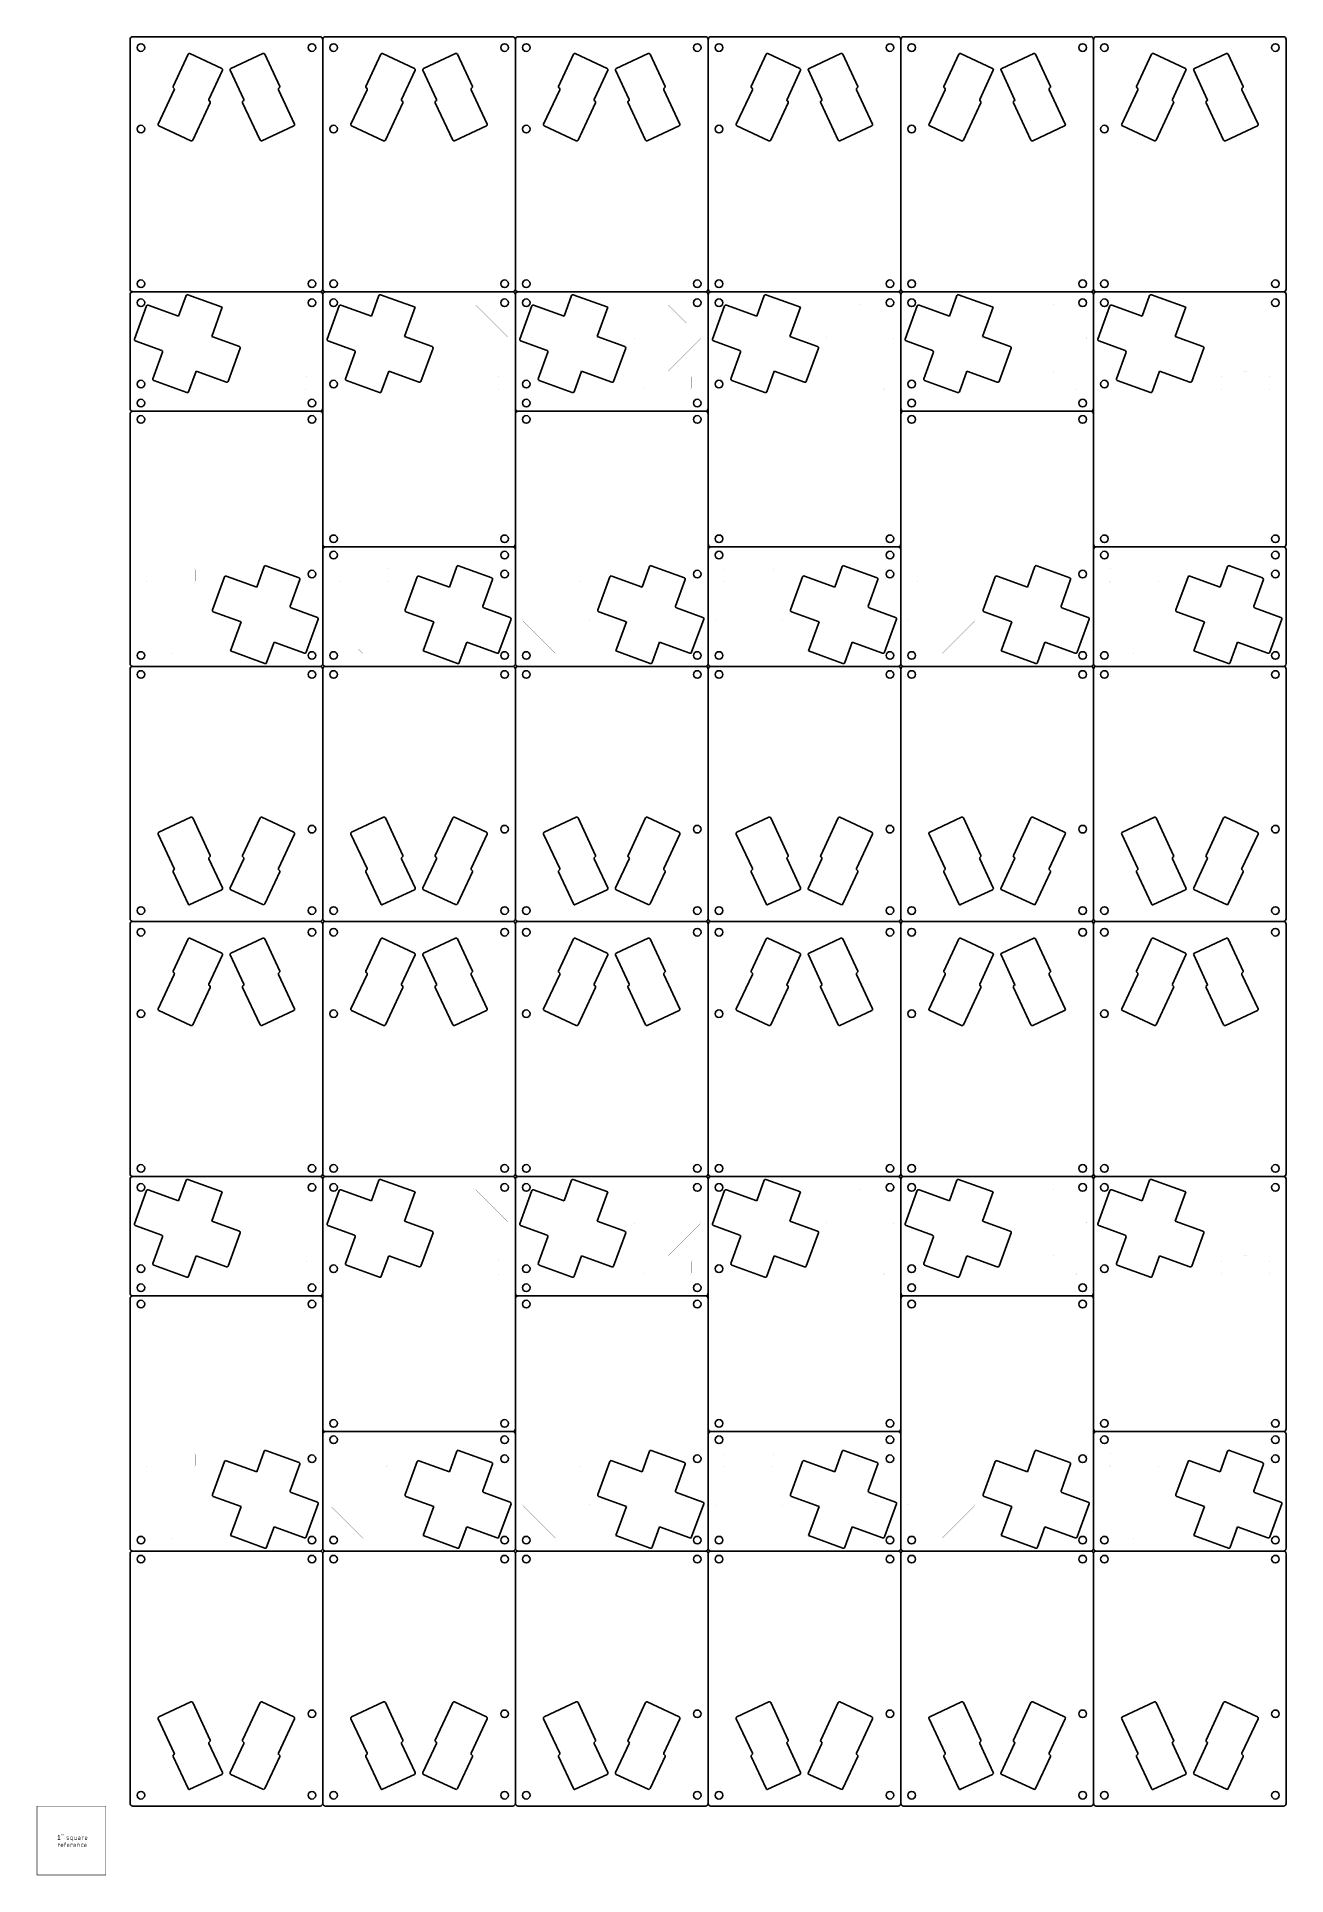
# Model space of a CAD drawing. Extents: x -1.3 to 16.9, y 0 to 26.7.
import ezdxf

# ---------------------------------------------------------------- set-up
doc = ezdxf.new("R2010")
doc.units = 0
doc.layers.add('20', color=1, linetype='CONTINUOUS')

msp = doc.modelspace()

# ---------------------------------------------------------------- linework, layer by layer
at = {"layer": '20'}
for p, q in [((0.1, 26.629921), (0.1, 23.007874)), ((2.855906, 26.669291), (0.13937, 26.669291)), ((0.941944, 26.41634), (0.724511, 25.950054)), ((1.431962, 26.209561), (0.968104, 26.425861)), ((1.563313, 26.209561), (2.027172, 26.425861)), ((2.053332, 26.41634), (2.270764, 25.950054)), ((2.895276, 23.007874), (2.895276, 26.629921)), ((5.651181, 26.669291), (2.934646, 26.669291)), ((3.73722, 26.41634), (3.519787, 25.950054)), ((4.227238, 26.209561), (3.76338, 26.425861)), ((4.358589, 26.209561), (4.822447, 26.425861)), ((4.848607, 26.41634), (5.06604, 25.950054)), ((5.690551, 26.629921), (5.690551, 23.007874)), ((5.729921, 26.669291), (8.446457, 26.669291)), ((6.532495, 26.41634), (6.315062, 25.950054)), ((7.022513, 26.209561), (6.558655, 26.425861)), ((7.153865, 26.209561), (7.617723, 26.425861)), ((7.643883, 26.41634), (7.861316, 25.950054)), ((8.485827, 23.007874), (8.485827, 26.629921)), ((8.525197, 26.669291), (11.241732, 26.669291)), ((9.327771, 26.41634), (9.110338, 25.950054)), ((9.817789, 26.209561), (9.353931, 26.425861)), ((9.94914, 26.209561), (10.412998, 26.425861)), ((10.439158, 26.41634), (10.656591, 25.950054)), ((11.281102, 26.629921), (11.281102, 23.007874)), ((11.320472, 26.669291), (14.037008, 26.669291)), ((12.123046, 26.41634), (11.905614, 25.950054)), ((12.613064, 26.209561), (12.149206, 26.425861)), ((12.744416, 26.209561), (13.208274, 26.425861)), ((13.234434, 26.41634), (13.451867, 25.950054)), ((14.076378, 23.007874), (14.076378, 26.629921)), ((14.115748, 26.669291), (16.832283, 26.669291)), ((14.918322, 26.41634), (14.700889, 25.950054)), ((15.40834, 26.209561), (14.944482, 26.425861)), ((15.539691, 26.209561), (16.00355, 26.425861)), ((16.02971, 26.41634), (16.247142, 25.950054)), ((16.871654, 23.007874), (16.871654, 26.629921)), ((1.441484, 26.183401), (1.244392, 25.760736)), ((1.553792, 26.183401), (1.750884, 25.760736)), ((4.236759, 26.183401), (4.039667, 25.760736)), ((4.349068, 26.183401), (4.546159, 25.760736)), ((7.032035, 26.183401), (6.834943, 25.760736)), ((7.144343, 26.183401), (7.341435, 25.760736)), ((9.82731, 26.183401), (9.630219, 25.760736)), ((9.939619, 26.183401), (10.136711, 25.760736)), ((12.622586, 26.183401), (12.425494, 25.760736)), ((12.734894, 26.183401), (12.931986, 25.760736)), ((15.417861, 26.183401), (15.22077, 25.760736)), ((15.53017, 26.183401), (15.727262, 25.760736)), ((0.742258, 25.901294), (0.509108, 25.4013)), ((2.253017, 25.901294), (2.486168, 25.4013)), ((3.537534, 25.901294), (3.304383, 25.4013)), ((5.048293, 25.901294), (5.281444, 25.4013)), ((6.33281, 25.901294), (6.099659, 25.4013)), ((7.843568, 25.901294), (8.076719, 25.4013)), ((9.128085, 25.901294), (8.894934, 25.4013)), ((10.638844, 25.901294), (10.871995, 25.4013)), ((11.923361, 25.901294), (11.69021, 25.4013)), ((13.43412, 25.901294), (13.66727, 25.4013)), ((14.718636, 25.901294), (14.485486, 25.4013)), ((16.229395, 25.901294), (16.462546, 25.4013)), ((1.262139, 25.711976), (1.008648, 25.168361)), ((1.733137, 25.711976), (1.986628, 25.168361)), ((4.057415, 25.711976), (3.803923, 25.168361)), ((4.528412, 25.711976), (4.781904, 25.168361)), ((6.85269, 25.711976), (6.599199, 25.168361)), ((7.323688, 25.711976), (7.577179, 25.168361)), ((9.647966, 25.711976), (9.394474, 25.168361)), ((10.118963, 25.711976), (10.372455, 25.168361)), ((12.443241, 25.711976), (12.18975, 25.168361)), ((12.914239, 25.711976), (13.16773, 25.168361)), ((15.238517, 25.711976), (14.985025, 25.168361)), ((15.709515, 25.711976), (15.963006, 25.168361)), ((0.518629, 25.37514), (0.982488, 25.15884)), ((2.476647, 25.37514), (2.012788, 25.15884)), ((3.313905, 25.37514), (3.777763, 25.15884)), ((5.271922, 25.37514), (4.808064, 25.15884)), ((6.10918, 25.37514), (6.573039, 25.15884)), ((8.067198, 25.37514), (7.603339, 25.15884)), ((8.904456, 25.37514), (9.368314, 25.15884)), ((10.862473, 25.37514), (10.398615, 25.15884)), ((11.699731, 25.37514), (12.16359, 25.15884)), ((13.657749, 25.37514), (13.19389, 25.15884)), ((14.495007, 25.37514), (14.958866, 25.15884)), ((16.453024, 25.37514), (15.989166, 25.15884)), ((0.13937, 22.968504), (2.855906, 22.968504)), ((2.934646, 22.968504), (5.651181, 22.968504)), ((5.729921, 22.968504), (8.446457, 22.968504)), ((8.525197, 22.968504), (11.241732, 22.968504)), ((11.320472, 22.968504), (14.037008, 22.968504)), ((14.115748, 22.968504), (16.832283, 22.968504)), ((0.1, 22.929134), (0.1, 21.472441)), ((0.339031, 22.764718), (0.163981, 22.283773)), ((0.805245, 22.615979), (0.364261, 22.776484)), ((0.913834, 22.914325), (0.805245, 22.615979)), ((1.438507, 22.744307), (0.939064, 22.92609)), ((1.285086, 22.322786), (1.438507, 22.744307)), ((2.895276, 21.472441), (2.895276, 22.929134)), ((3.134306, 22.764718), (2.959257, 22.283773)), ((3.600521, 22.615979), (3.159537, 22.776484)), ((3.709109, 22.914325), (3.600521, 22.615979)), ((4.233783, 22.744307), (3.73434, 22.92609)), ((4.080362, 22.322786), (4.233783, 22.744307)), ((5.690551, 22.929134), (5.690551, 21.472441)), ((5.929582, 22.764718), (5.754532, 22.283773)), ((6.395796, 22.615979), (5.954813, 22.776484)), ((6.504385, 22.914325), (6.395796, 22.615979)), ((7.029059, 22.744307), (6.529616, 22.92609)), ((6.875637, 22.322786), (7.029059, 22.744307)), ((8.485827, 21.472441), (8.485827, 22.929134)), ((8.724858, 22.764718), (8.549808, 22.283773)), ((9.191072, 22.615979), (8.750088, 22.776484)), ((9.299661, 22.914325), (9.191072, 22.615979)), ((9.824334, 22.744307), (9.324891, 22.92609)), ((9.670913, 22.322786), (9.824334, 22.744307)), ((11.281102, 22.929134), (11.281102, 21.472441)), ((11.520133, 22.764718), (11.345084, 22.283773)), ((11.986347, 22.615979), (11.545364, 22.776484)), ((12.094936, 22.914325), (11.986347, 22.615979)), ((12.61961, 22.744307), (12.120167, 22.92609)), ((12.466188, 22.322786), (12.61961, 22.744307)), ((14.076378, 21.472441), (14.076378, 22.929134)), ((14.315409, 22.764718), (14.140359, 22.283773)), ((14.781623, 22.615979), (14.340639, 22.776484)), ((14.890212, 22.914325), (14.781623, 22.615979)), ((15.414885, 22.744307), (14.915442, 22.92609)), ((15.261464, 22.322786), (15.414885, 22.744307)), ((16.871654, 19.307087), (16.871654, 22.929134)), ((0.175747, 22.258543), (0.559888, 22.118726)), ((1.687726, 22.176237), (1.285086, 22.322786)), ((1.524442, 21.670061), (1.699491, 22.151006)), ((2.971022, 22.258543), (3.355164, 22.118726)), ((4.483002, 22.176237), (4.080362, 22.322786)), ((4.319717, 21.670061), (4.494767, 22.151006)), ((5.766298, 22.258543), (6.15044, 22.118726)), ((7.278277, 22.176237), (6.875637, 22.322786)), ((7.114993, 21.670061), (7.290042, 22.151006)), ((8.561573, 22.258543), (8.945715, 22.118726)), ((10.073553, 22.176237), (9.670913, 22.322786)), ((9.910268, 21.670061), (10.085318, 22.151006)), ((11.356849, 22.258543), (11.740991, 22.118726)), ((12.868828, 22.176237), (12.466188, 22.322786)), ((12.705544, 21.670061), (12.880594, 22.151006)), ((14.152125, 22.258543), (14.536266, 22.118726)), ((15.664104, 22.176237), (15.261464, 22.322786)), ((15.50082, 21.670061), (15.675869, 22.151006)), ((0.571654, 22.093496), (0.431698, 21.70897)), ((3.366929, 22.093496), (3.226973, 21.70897)), ((6.162205, 22.093496), (6.022249, 21.70897)), ((8.95748, 22.093496), (8.817524, 21.70897)), ((11.752756, 22.093496), (11.6128, 21.70897)), ((14.548032, 22.093496), (14.408076, 21.70897)), ((0.443463, 21.68374), (0.924408, 21.50869)), ((0.949638, 21.520455), (1.058227, 21.818801)), ((1.058227, 21.818801), (1.499211, 21.658296)), ((3.238739, 21.68374), (3.719683, 21.50869)), ((3.744914, 21.520455), (3.853503, 21.818801)), ((3.853503, 21.818801), (4.294487, 21.658296)), ((6.034014, 21.68374), (6.514959, 21.50869)), ((6.54019, 21.520455), (6.648779, 21.818801)), ((6.648779, 21.818801), (7.089762, 21.658296)), ((8.82929, 21.68374), (9.310235, 21.50869)), ((9.335465, 21.520455), (9.444054, 21.818801)), ((9.444054, 21.818801), (9.885038, 21.658296)), ((11.624565, 21.68374), (12.10551, 21.50869)), ((12.130741, 21.520455), (12.23933, 21.818801)), ((12.23933, 21.818801), (12.680313, 21.658296)), ((14.419841, 21.68374), (14.900786, 21.50869)), ((14.926016, 21.520455), (15.034605, 21.818801)), ((15.034605, 21.818801), (15.475589, 21.658296)), ((0.1, 21.472441), (0.1, 21.275591)), ((2.895276, 21.275591), (2.895276, 21.472441)), ((5.690551, 21.472441), (5.690551, 21.275591)), ((8.485827, 21.275591), (8.485827, 21.472441)), ((11.281102, 21.472441), (11.281102, 21.275591)), ((14.076378, 21.275591), (14.076378, 21.472441)), ((0.1, 21.19685), (0.1, 17.574803)), ((0.13937, 21.23622), (2.855906, 21.23622)), ((2.895276, 21.275591), (2.895276, 19.307087)), ((2.895276, 19.228346), (2.895276, 21.19685)), ((5.690551, 19.307087), (5.690551, 21.275591)), ((5.690551, 21.19685), (5.690551, 19.228346)), ((5.729921, 21.23622), (8.446457, 21.23622)), ((8.485827, 21.275591), (8.485827, 19.307087)), ((8.485827, 19.228346), (8.485827, 21.19685)), ((11.281102, 19.307087), (11.281102, 21.275591)), ((11.281102, 21.19685), (11.281102, 19.228346)), ((11.320472, 21.23622), (14.037008, 21.23622)), ((14.076378, 21.275591), (14.076378, 19.307087)), ((14.076378, 19.228346), (14.076378, 21.19685)), ((2.895276, 19.228346), (2.895276, 19.031496)), ((2.934646, 19.267717), (5.651181, 19.267717)), ((5.690551, 19.031496), (5.690551, 19.228346)), ((8.485827, 19.228346), (8.485827, 19.031496)), ((8.525197, 19.267717), (11.241732, 19.267717)), ((11.281102, 19.031496), (11.281102, 19.228346)), ((14.076378, 19.228346), (14.076378, 19.031496)), ((14.115748, 19.267717), (16.832283, 19.267717)), ((16.871654, 19.031496), (16.871654, 19.228346)), ((2.045637, 18.983482), (1.937048, 18.685136)), ((2.551813, 18.820197), (2.070868, 18.995247)), ((2.895276, 19.031496), (2.895276, 17.574803)), ((4.840913, 18.983482), (4.732324, 18.685136)), ((5.347088, 18.820197), (4.866143, 18.995247)), ((5.690551, 17.574803), (5.690551, 19.031496)), ((7.636188, 18.983482), (7.527599, 18.685136)), ((8.142364, 18.820197), (7.661419, 18.995247)), ((8.485827, 19.031496), (8.485827, 17.574803)), ((10.431464, 18.983482), (10.322875, 18.685136)), ((10.937639, 18.820197), (10.456695, 18.995247)), ((11.281102, 17.574803), (11.281102, 19.031496)), ((13.22674, 18.983482), (13.11815, 18.685136)), ((13.732915, 18.820197), (13.25197, 18.995247)), ((14.076378, 19.031496), (14.076378, 17.574803)), ((16.022015, 18.983482), (15.913426, 18.685136)), ((16.528191, 18.820197), (16.047246, 18.995247)), ((16.871654, 17.574803), (16.871654, 19.031496)), ((1.470834, 18.833876), (1.295784, 18.352931)), ((1.937048, 18.685136), (1.496064, 18.845641)), ((2.423622, 18.410441), (2.563578, 18.794967)), ((4.266109, 18.833876), (4.09106, 18.352931)), ((4.732324, 18.685136), (4.29134, 18.845641)), ((5.218898, 18.410441), (5.358853, 18.794967)), ((7.061385, 18.833876), (6.886336, 18.352931)), ((7.527599, 18.685136), (7.086616, 18.845641)), ((8.014173, 18.410441), (8.154129, 18.794967)), ((9.856661, 18.833876), (9.681611, 18.352931)), ((10.322875, 18.685136), (9.881891, 18.845641)), ((10.809449, 18.410441), (10.949405, 18.794967)), ((12.651936, 18.833876), (12.476887, 18.352931)), ((13.11815, 18.685136), (12.677167, 18.845641)), ((13.604724, 18.410441), (13.74468, 18.794967)), ((15.447212, 18.833876), (15.272162, 18.352931)), ((15.913426, 18.685136), (15.472442, 18.845641)), ((16.4, 18.410441), (16.539956, 18.794967)), ((1.30755, 18.3277), (1.710189, 18.181151)), ((1.710189, 18.181151), (1.556768, 17.75963)), ((2.819529, 18.245394), (2.435387, 18.385211)), ((2.656245, 17.739219), (2.831294, 18.220164)), ((4.102825, 18.3277), (4.505465, 18.181151)), ((4.505465, 18.181151), (4.352044, 17.75963)), ((5.614805, 18.245394), (5.230663, 18.385211)), ((5.45152, 17.739219), (5.62657, 18.220164)), ((6.898101, 18.3277), (7.300741, 18.181151)), ((7.300741, 18.181151), (7.147319, 17.75963)), ((8.41008, 18.245394), (8.025938, 18.385211)), ((8.246796, 17.739219), (8.421845, 18.220164)), ((9.693376, 18.3277), (10.096016, 18.181151)), ((10.096016, 18.181151), (9.942595, 17.75963)), ((11.205356, 18.245394), (10.821214, 18.385211)), ((11.042071, 17.739219), (11.217121, 18.220164)), ((12.488652, 18.3277), (12.891292, 18.181151)), ((12.891292, 18.181151), (12.737871, 17.75963)), ((14.000631, 18.245394), (13.61649, 18.385211)), ((13.837347, 17.739219), (14.012397, 18.220164)), ((15.283928, 18.3277), (15.686567, 18.181151)), ((15.686567, 18.181151), (15.533146, 17.75963)), ((16.795907, 18.245394), (16.411765, 18.385211)), ((16.632623, 17.739219), (16.807672, 18.220164)), ((2.081442, 17.589612), (2.190031, 17.887958)), ((2.190031, 17.887958), (2.631014, 17.727453)), ((4.876717, 17.589612), (4.985306, 17.887958)), ((4.985306, 17.887958), (5.42629, 17.727453)), ((7.671993, 17.589612), (7.780582, 17.887958)), ((7.780582, 17.887958), (8.221565, 17.727453)), ((10.467268, 17.589612), (10.575857, 17.887958)), ((10.575857, 17.887958), (11.016841, 17.727453)), ((13.262544, 17.589612), (13.371133, 17.887958)), ((13.371133, 17.887958), (13.812117, 17.727453)), ((16.05782, 17.589612), (16.166409, 17.887958)), ((16.166409, 17.887958), (16.607392, 17.727453)), ((1.556768, 17.75963), (2.056211, 17.577847)), ((4.352044, 17.75963), (4.851487, 17.577847)), ((7.147319, 17.75963), (7.646762, 17.577847)), ((9.942595, 17.75963), (10.442038, 17.577847)), ((12.737871, 17.75963), (13.237313, 17.577847)), ((15.533146, 17.75963), (16.032589, 17.577847)), ((0.1, 17.496063), (0.1, 13.874016)), ((2.855906, 17.535433), (0.13937, 17.535433)), ((2.895276, 17.496063), (2.895276, 13.874016)), ((5.651181, 17.535433), (2.934646, 17.535433)), ((5.690551, 17.496063), (5.690551, 13.874016)), ((8.446457, 17.535433), (5.729921, 17.535433)), ((8.485827, 17.496063), (8.485827, 13.874016)), ((11.241732, 17.535433), (8.525197, 17.535433)), ((11.281102, 17.496063), (11.281102, 13.874016)), ((14.037008, 17.535433), (11.320472, 17.535433)), ((14.076378, 17.496063), (14.076378, 13.874016)), ((16.832283, 17.535433), (14.115748, 17.535433)), ((16.871654, 13.874016), (16.871654, 17.496063)), ((0.518629, 15.128797), (0.982488, 15.345097)), ((1.262139, 14.791961), (1.008648, 15.335576)), ((1.733137, 14.791961), (1.986628, 15.335576)), ((2.476647, 15.128797), (2.012788, 15.345097)), ((3.313905, 15.128797), (3.777763, 15.345097)), ((4.057415, 14.791961), (3.803923, 15.335576)), ((4.528412, 14.791961), (4.781904, 15.335576)), ((5.271922, 15.128797), (4.808064, 15.345097)), ((6.10918, 15.128797), (6.573039, 15.345097)), ((6.85269, 14.791961), (6.599199, 15.335576)), ((7.323688, 14.791961), (7.577179, 15.335576)), ((8.067198, 15.128797), (7.603339, 15.345097)), ((8.904456, 15.128797), (9.368314, 15.345097)), ((9.647966, 14.791961), (9.394474, 15.335576)), ((10.118963, 14.791961), (10.372455, 15.335576)), ((10.862473, 15.128797), (10.398615, 15.345097)), ((11.699731, 15.128797), (12.16359, 15.345097)), ((12.443241, 14.791961), (12.18975, 15.335576)), ((12.914239, 14.791961), (13.16773, 15.335576)), ((13.657749, 15.128797), (13.19389, 15.345097)), ((14.495007, 15.128797), (14.958866, 15.345097)), ((15.238517, 14.791961), (14.985025, 15.335576)), ((15.709515, 14.791961), (15.963006, 15.335576)), ((16.453024, 15.128797), (15.989166, 15.345097)), ((0.742258, 14.602643), (0.509108, 15.102637)), ((2.253017, 14.602643), (2.486168, 15.102637)), ((3.537534, 14.602643), (3.304383, 15.102637)), ((5.048293, 14.602643), (5.281444, 15.102637)), ((6.33281, 14.602643), (6.099659, 15.102637)), ((7.843568, 14.602643), (8.076719, 15.102637)), ((9.128085, 14.602643), (8.894934, 15.102637)), ((10.638844, 14.602643), (10.871995, 15.102637)), ((11.923361, 14.602643), (11.69021, 15.102637)), ((13.43412, 14.602643), (13.66727, 15.102637)), ((14.718636, 14.602643), (14.485486, 15.102637)), ((16.229395, 14.602643), (16.462546, 15.102637)), ((1.441484, 14.320536), (1.244392, 14.743201)), ((1.553792, 14.320536), (1.750884, 14.743201)), ((4.236759, 14.320536), (4.039667, 14.743201)), ((4.349068, 14.320536), (4.546159, 14.743201)), ((7.032035, 14.320536), (6.834943, 14.743201)), ((7.144343, 14.320536), (7.341435, 14.743201)), ((9.82731, 14.320536), (9.630219, 14.743201)), ((9.939619, 14.320536), (10.136711, 14.743201)), ((12.622586, 14.320536), (12.425494, 14.743201)), ((12.734894, 14.320536), (12.931986, 14.743201)), ((15.417861, 14.320536), (15.22077, 14.743201)), ((15.53017, 14.320536), (15.727262, 14.743201)), ((0.941944, 14.087597), (0.724511, 14.553883)), ((2.053332, 14.087597), (2.270764, 14.553883)), ((3.73722, 14.087597), (3.519787, 14.553883)), ((4.848607, 14.087597), (5.06604, 14.553883)), ((6.532495, 14.087597), (6.315062, 14.553883)), ((7.643883, 14.087597), (7.861316, 14.553883)), ((9.327771, 14.087597), (9.110338, 14.553883)), ((10.439158, 14.087597), (10.656591, 14.553883)), ((12.123046, 14.087597), (11.905614, 14.553883)), ((13.234434, 14.087597), (13.451867, 14.553883)), ((14.918322, 14.087597), (14.700889, 14.553883)), ((16.02971, 14.087597), (16.247142, 14.553883)), ((1.431962, 14.294376), (0.968104, 14.078076)), ((1.563313, 14.294376), (2.027172, 14.078076)), ((4.227238, 14.294376), (3.76338, 14.078076)), ((4.358589, 14.294376), (4.822447, 14.078076)), ((7.022513, 14.294376), (6.558655, 14.078076)), ((7.153865, 14.294376), (7.617723, 14.078076)), ((9.817789, 14.294376), (9.353931, 14.078076)), ((9.94914, 14.294376), (10.412998, 14.078076)), ((12.613064, 14.294376), (12.149206, 14.078076)), ((12.744416, 14.294376), (13.208274, 14.078076)), ((15.40834, 14.294376), (14.944482, 14.078076)), ((15.539691, 14.294376), (16.00355, 14.078076)), ((0.1, 13.795276), (0.1, 10.173228)), ((0.13937, 13.834646), (2.855906, 13.834646)), ((2.895276, 10.173228), (2.895276, 13.795276)), ((2.934646, 13.834646), (5.651181, 13.834646)), ((5.690551, 13.795276), (5.690551, 10.173228)), ((5.729921, 13.834646), (8.446457, 13.834646)), ((8.485827, 10.173228), (8.485827, 13.795276)), ((8.525197, 13.834646), (11.241732, 13.834646)), ((11.281102, 13.795276), (11.281102, 10.173228)), ((11.320472, 13.834646), (14.037008, 13.834646)), ((14.076378, 10.173228), (14.076378, 13.795276)), ((14.115748, 13.834646), (16.832283, 13.834646)), ((16.871654, 10.173228), (16.871654, 13.795276)), ((0.941944, 13.581694), (0.724511, 13.115408)), ((1.431962, 13.374915), (0.968104, 13.591216)), ((1.441484, 13.348755), (1.244392, 12.92609)), ((1.553792, 13.348755), (1.750884, 12.92609)), ((1.563313, 13.374915), (2.027172, 13.591216)), ((2.053332, 13.581694), (2.270764, 13.115408)), ((3.73722, 13.581694), (3.519787, 13.115408)), ((4.227238, 13.374915), (3.76338, 13.591216)), ((4.236759, 13.348755), (4.039667, 12.92609)), ((4.349068, 13.348755), (4.546159, 12.92609)), ((4.358589, 13.374915), (4.822447, 13.591216)), ((4.848607, 13.581694), (5.06604, 13.115408)), ((6.532495, 13.581694), (6.315062, 13.115408)), ((7.022513, 13.374915), (6.558655, 13.591216)), ((7.032035, 13.348755), (6.834943, 12.92609)), ((7.144343, 13.348755), (7.341435, 12.92609)), ((7.153865, 13.374915), (7.617723, 13.591216)), ((7.643883, 13.581694), (7.861316, 13.115408)), ((9.327771, 13.581694), (9.110338, 13.115408)), ((9.817789, 13.374915), (9.353931, 13.591216)), ((9.82731, 13.348755), (9.630219, 12.92609)), ((9.939619, 13.348755), (10.136711, 12.92609)), ((9.94914, 13.374915), (10.412998, 13.591216)), ((10.439158, 13.581694), (10.656591, 13.115408)), ((12.123046, 13.581694), (11.905614, 13.115408)), ((12.613064, 13.374915), (12.149206, 13.591216)), ((12.622586, 13.348755), (12.425494, 12.92609)), ((12.734894, 13.348755), (12.931986, 12.92609)), ((12.744416, 13.374915), (13.208274, 13.591216)), ((13.234434, 13.581694), (13.451867, 13.115408)), ((14.918322, 13.581694), (14.700889, 13.115408)), ((15.40834, 13.374915), (14.944482, 13.591216)), ((15.417861, 13.348755), (15.22077, 12.92609)), ((15.53017, 13.348755), (15.727262, 12.92609)), ((15.539691, 13.374915), (16.00355, 13.591216)), ((16.02971, 13.581694), (16.247142, 13.115408)), ((0.742258, 13.066648), (0.509108, 12.566655)), ((1.262139, 12.87733), (1.008648, 12.333716)), ((1.733137, 12.87733), (1.986628, 12.333716)), ((2.253017, 13.066648), (2.486168, 12.566655)), ((3.537534, 13.066648), (3.304383, 12.566655)), ((4.057415, 12.87733), (3.803923, 12.333716)), ((4.528412, 12.87733), (4.781904, 12.333716)), ((5.048293, 13.066648), (5.281444, 12.566655)), ((6.33281, 13.066648), (6.099659, 12.566655)), ((6.85269, 12.87733), (6.599199, 12.333716)), ((7.323688, 12.87733), (7.577179, 12.333716)), ((7.843568, 13.066648), (8.076719, 12.566655)), ((9.128085, 13.066648), (8.894934, 12.566655)), ((9.647966, 12.87733), (9.394474, 12.333716)), ((10.118963, 12.87733), (10.372455, 12.333716)), ((10.638844, 13.066648), (10.871995, 12.566655)), ((11.923361, 13.066648), (11.69021, 12.566655)), ((12.443241, 12.87733), (12.18975, 12.333716)), ((12.914239, 12.87733), (13.16773, 12.333716)), ((13.43412, 13.066648), (13.66727, 12.566655)), ((14.718636, 13.066648), (14.485486, 12.566655)), ((15.238517, 12.87733), (14.985025, 12.333716)), ((15.709515, 12.87733), (15.963006, 12.333716)), ((16.229395, 13.066648), (16.462546, 12.566655)), ((0.518629, 12.540495), (0.982488, 12.324194)), ((2.476647, 12.540495), (2.012788, 12.324194)), ((3.313905, 12.540495), (3.777763, 12.324194)), ((5.271922, 12.540495), (4.808064, 12.324194)), ((6.10918, 12.540495), (6.573039, 12.324194)), ((8.067198, 12.540495), (7.603339, 12.324194)), ((8.904456, 12.540495), (9.368314, 12.324194)), ((10.862473, 12.540495), (10.398615, 12.324194)), ((11.699731, 12.540495), (12.16359, 12.324194)), ((13.657749, 12.540495), (13.19389, 12.324194)), ((14.495007, 12.540495), (14.958866, 12.324194)), ((16.453024, 12.540495), (15.989166, 12.324194)), ((0.1, 10.094488), (0.1, 8.637795)), ((0.13937, 10.133858), (2.855906, 10.133858)), ((0.339031, 9.930073), (0.163981, 9.449127)), ((0.805245, 9.781333), (0.364261, 9.941838)), ((0.913834, 10.079679), (0.805245, 9.781333)), ((1.438507, 9.909662), (0.939064, 10.091444)), ((1.285086, 9.48814), (1.438507, 9.909662)), ((2.895276, 8.637795), (2.895276, 10.094488)), ((2.934646, 10.133858), (5.651181, 10.133858)), ((3.134306, 9.930073), (2.959257, 9.449127)), ((3.600521, 9.781333), (3.159537, 9.941838)), ((3.709109, 10.079679), (3.600521, 9.781333)), ((4.233783, 9.909662), (3.73434, 10.091444)), ((4.080362, 9.48814), (4.233783, 9.909662)), ((5.690551, 10.094488), (5.690551, 8.637795)), ((5.729921, 10.133858), (8.446457, 10.133858)), ((5.929582, 9.930073), (5.754532, 9.449127)), ((6.395796, 9.781333), (5.954813, 9.941838)), ((6.504385, 10.079679), (6.395796, 9.781333)), ((7.029059, 9.909662), (6.529616, 10.091444)), ((6.875637, 9.48814), (7.029059, 9.909662)), ((8.485827, 8.637795), (8.485827, 10.094488)), ((8.525197, 10.133858), (11.241732, 10.133858)), ((8.724858, 9.930073), (8.549808, 9.449127)), ((9.191072, 9.781333), (8.750088, 9.941838)), ((9.299661, 10.079679), (9.191072, 9.781333)), ((9.824334, 9.909662), (9.324891, 10.091444)), ((9.670913, 9.48814), (9.824334, 9.909662)), ((11.281102, 10.094488), (11.281102, 8.637795)), ((11.320472, 10.133858), (14.037008, 10.133858)), ((11.520133, 9.930073), (11.345084, 9.449127)), ((11.986347, 9.781333), (11.545364, 9.941838)), ((12.094936, 10.079679), (11.986347, 9.781333)), ((12.61961, 9.909662), (12.120167, 10.091444)), ((12.466188, 9.48814), (12.61961, 9.909662)), ((14.076378, 8.637795), (14.076378, 10.094488)), ((14.115748, 10.133858), (16.832283, 10.133858)), ((14.315409, 9.930073), (14.140359, 9.449127)), ((14.781623, 9.781333), (14.340639, 9.941838)), ((14.890212, 10.079679), (14.781623, 9.781333)), ((15.414885, 9.909662), (14.915442, 10.091444)), ((15.261464, 9.48814), (15.414885, 9.909662)), ((16.871654, 6.472441), (16.871654, 10.094488)), ((0.175747, 9.423897), (0.559888, 9.284081)), ((1.687726, 9.341591), (1.285086, 9.48814)), ((2.971022, 9.423897), (3.355164, 9.284081)), ((4.483002, 9.341591), (4.080362, 9.48814)), ((5.766298, 9.423897), (6.15044, 9.284081)), ((7.278277, 9.341591), (6.875637, 9.48814)), ((8.561573, 9.423897), (8.945715, 9.284081)), ((10.073553, 9.341591), (9.670913, 9.48814)), ((11.356849, 9.423897), (11.740991, 9.284081)), ((12.868828, 9.341591), (12.466188, 9.48814)), ((14.152125, 9.423897), (14.536266, 9.284081)), ((15.664104, 9.341591), (15.261464, 9.48814)), ((0.571654, 9.25885), (0.431698, 8.874324)), ((1.524442, 8.835415), (1.699491, 9.316361)), ((3.366929, 9.25885), (3.226973, 8.874324)), ((4.319717, 8.835415), (4.494767, 9.316361)), ((6.162205, 9.25885), (6.022249, 8.874324)), ((7.114993, 8.835415), (7.290042, 9.316361)), ((8.95748, 9.25885), (8.817524, 8.874324)), ((9.910268, 8.835415), (10.085318, 9.316361)), ((11.752756, 9.25885), (11.6128, 8.874324)), ((12.705544, 8.835415), (12.880594, 9.316361)), ((14.548032, 9.25885), (14.408076, 8.874324)), ((15.50082, 8.835415), (15.675869, 9.316361)), ((0.443463, 8.849094), (0.924408, 8.674044)), ((0.949638, 8.685809), (1.058227, 8.984155)), ((1.058227, 8.984155), (1.499211, 8.82365)), ((3.238739, 8.849094), (3.719683, 8.674044)), ((3.744914, 8.685809), (3.853503, 8.984155)), ((3.853503, 8.984155), (4.294487, 8.82365)), ((6.034014, 8.849094), (6.514959, 8.674044)), ((6.54019, 8.685809), (6.648779, 8.984155)), ((6.648779, 8.984155), (7.089762, 8.82365)), ((8.82929, 8.849094), (9.310235, 8.674044)), ((9.335465, 8.685809), (9.444054, 8.984155)), ((9.444054, 8.984155), (9.885038, 8.82365)), ((11.624565, 8.849094), (12.10551, 8.674044)), ((12.130741, 8.685809), (12.23933, 8.984155)), ((12.23933, 8.984155), (12.680313, 8.82365)), ((14.419841, 8.849094), (14.900786, 8.674044)), ((14.926016, 8.685809), (15.034605, 8.984155)), ((15.034605, 8.984155), (15.475589, 8.82365)), ((0.1, 8.637795), (0.1, 8.440945)), ((2.895276, 8.440945), (2.895276, 8.637795)), ((5.690551, 8.637795), (5.690551, 8.440945)), ((8.485827, 8.440945), (8.485827, 8.637795)), ((11.281102, 8.637795), (11.281102, 8.440945)), ((14.076378, 8.440945), (14.076378, 8.637795)), ((0.1, 8.362205), (0.1, 4.740157)), ((0.13937, 8.401575), (2.855906, 8.401575)), ((2.895276, 8.440945), (2.895276, 6.472441)), ((2.895276, 6.393701), (2.895276, 8.362205)), ((5.690551, 6.472441), (5.690551, 8.440945)), ((5.690551, 8.362205), (5.690551, 6.393701)), ((5.729921, 8.401575), (8.446457, 8.401575)), ((8.485827, 8.440945), (8.485827, 6.472441)), ((8.485827, 6.393701), (8.485827, 8.362205)), ((11.281102, 6.472441), (11.281102, 8.440945)), ((11.281102, 8.362205), (11.281102, 6.19685)), ((11.320472, 8.401575), (14.037008, 8.401575)), ((14.076378, 8.440945), (14.076378, 6.472441)), ((14.076378, 6.393701), (14.076378, 8.362205)), ((2.934646, 6.433071), (5.651181, 6.433071)), ((8.525197, 6.433071), (11.241732, 6.433071)), ((14.115748, 6.433071), (16.832283, 6.433071)), ((2.045637, 6.148836), (1.937048, 5.85049)), ((2.551813, 5.985552), (2.070868, 6.160602)), ((2.895276, 6.393701), (2.895276, 6.19685)), ((2.895276, 6.19685), (2.895276, 4.740157)), ((4.840913, 6.148836), (4.732324, 5.85049)), ((5.347088, 5.985552), (4.866143, 6.160602)), ((5.690551, 6.19685), (5.690551, 6.393701)), ((5.690551, 4.740157), (5.690551, 6.19685)), ((7.636188, 6.148836), (7.527599, 5.85049)), ((8.142364, 5.985552), (7.661419, 6.160602)), ((8.485827, 6.393701), (8.485827, 6.19685)), ((8.485827, 6.19685), (8.485827, 4.740157)), ((10.431464, 6.148836), (10.322875, 5.85049)), ((10.937639, 5.985552), (10.456695, 6.160602)), ((11.281102, 4.740157), (11.281102, 6.19685)), ((13.22674, 6.148836), (13.11815, 5.85049)), ((13.732915, 5.985552), (13.25197, 6.160602)), ((14.076378, 6.393701), (14.076378, 6.19685)), ((14.076378, 6.19685), (14.076378, 4.740157)), ((16.022015, 6.148836), (15.913426, 5.85049)), ((16.528191, 5.985552), (16.047246, 6.160602)), ((16.871654, 6.19685), (16.871654, 6.393701)), ((16.871654, 4.740157), (16.871654, 6.19685)), ((1.470834, 5.99923), (1.295784, 5.518285)), ((1.937048, 5.85049), (1.496064, 6.010995)), ((2.423622, 5.575795), (2.563578, 5.960321)), ((4.266109, 5.99923), (4.09106, 5.518285)), ((4.732324, 5.85049), (4.29134, 6.010995)), ((5.218898, 5.575795), (5.358853, 5.960321)), ((7.061385, 5.99923), (6.886336, 5.518285)), ((7.527599, 5.85049), (7.086616, 6.010995)), ((8.014173, 5.575795), (8.154129, 5.960321)), ((9.856661, 5.99923), (9.681611, 5.518285)), ((10.322875, 5.85049), (9.881891, 6.010995)), ((10.809449, 5.575795), (10.949405, 5.960321)), ((12.651936, 5.99923), (12.476887, 5.518285)), ((13.11815, 5.85049), (12.677167, 6.010995)), ((13.604724, 5.575795), (13.74468, 5.960321)), ((15.447212, 5.99923), (15.272162, 5.518285)), ((15.913426, 5.85049), (15.472442, 6.010995)), ((16.4, 5.575795), (16.539956, 5.960321)), ((1.30755, 5.493055), (1.710189, 5.346506)), ((1.710189, 5.346506), (1.556768, 4.924984)), ((2.819529, 5.410749), (2.435387, 5.550565)), ((2.656245, 4.904573), (2.831294, 5.385518)), ((4.102825, 5.493055), (4.505465, 5.346506)), ((4.505465, 5.346506), (4.352044, 4.924984)), ((5.614805, 5.410749), (5.230663, 5.550565)), ((5.45152, 4.904573), (5.62657, 5.385518)), ((6.898101, 5.493055), (7.300741, 5.346506)), ((7.300741, 5.346506), (7.147319, 4.924984)), ((8.41008, 5.410749), (8.025938, 5.550565)), ((8.246796, 4.904573), (8.421845, 5.385518)), ((9.693376, 5.493055), (10.096016, 5.346506)), ((10.096016, 5.346506), (9.942595, 4.924984)), ((11.205356, 5.410749), (10.821214, 5.550565)), ((11.042071, 4.904573), (11.217121, 5.385518)), ((12.488652, 5.493055), (12.891292, 5.346506)), ((12.891292, 5.346506), (12.737871, 4.924984)), ((14.000631, 5.410749), (13.61649, 5.550565)), ((13.837347, 4.904573), (14.012397, 5.385518)), ((15.283928, 5.493055), (15.686567, 5.346506)), ((15.686567, 5.346506), (15.533146, 4.924984)), ((16.795907, 5.410749), (16.411765, 5.550565)), ((16.632623, 4.904573), (16.807672, 5.385518)), ((1.556768, 4.924984), (2.056211, 4.743202)), ((2.081442, 4.754967), (2.190031, 5.053313)), ((2.190031, 5.053313), (2.631014, 4.892808)), ((4.352044, 4.924984), (4.851487, 4.743202)), ((4.876717, 4.754967), (4.985306, 5.053313)), ((4.985306, 5.053313), (5.42629, 4.892808)), ((7.147319, 4.924984), (7.646762, 4.743202)), ((7.671993, 4.754967), (7.780582, 5.053313)), ((7.780582, 5.053313), (8.221565, 4.892808)), ((9.942595, 4.924984), (10.442038, 4.743202)), ((10.467268, 4.754967), (10.575857, 5.053313)), ((10.575857, 5.053313), (11.016841, 4.892808)), ((12.737871, 4.924984), (13.237313, 4.743202)), ((13.262544, 4.754967), (13.371133, 5.053313)), ((13.371133, 5.053313), (13.812117, 4.892808)), ((15.533146, 4.924984), (16.032589, 4.743202)), ((16.05782, 4.754967), (16.166409, 5.053313)), ((16.166409, 5.053313), (16.607392, 4.892808)), ((0.1, 4.661417), (0.1, 1.03937)), ((2.855906, 4.700787), (0.13937, 4.700787)), ((2.895276, 4.661417), (2.895276, 1.03937)), ((5.651181, 4.700787), (2.934646, 4.700787)), ((5.690551, 4.661417), (5.690551, 1.03937)), ((8.446457, 4.700787), (5.729921, 4.700787)), ((8.485827, 4.661417), (8.485827, 1.03937)), ((11.241732, 4.700787), (8.525197, 4.700787)), ((11.281102, 4.661417), (11.281102, 1.03937)), ((14.037008, 4.700787), (11.320472, 4.700787)), ((14.076378, 4.661417), (14.076378, 1.03937)), ((16.832283, 4.700787), (14.115748, 4.700787)), ((16.871654, 1.03937), (16.871654, 4.661417)), ((0.518629, 2.294151), (0.982488, 2.510452)), ((1.262139, 1.957316), (1.008648, 2.50093)), ((1.733137, 1.957316), (1.986628, 2.50093)), ((2.476647, 2.294151), (2.012788, 2.510452)), ((3.313905, 2.294151), (3.777763, 2.510452)), ((4.057415, 1.957316), (3.803923, 2.50093)), ((4.528412, 1.957316), (4.781904, 2.50093)), ((5.271922, 2.294151), (4.808064, 2.510452)), ((6.10918, 2.294151), (6.573039, 2.510452)), ((6.85269, 1.957316), (6.599199, 2.50093)), ((7.323688, 1.957316), (7.577179, 2.50093)), ((8.067198, 2.294151), (7.603339, 2.510452)), ((8.904456, 2.294151), (9.368314, 2.510452)), ((9.647966, 1.957316), (9.394474, 2.50093)), ((10.118963, 1.957316), (10.372455, 2.50093)), ((10.862473, 2.294151), (10.398615, 2.510452)), ((11.699731, 2.294151), (12.16359, 2.510452)), ((12.443241, 1.957316), (12.18975, 2.50093)), ((12.914239, 1.957316), (13.16773, 2.50093)), ((13.657749, 2.294151), (13.19389, 2.510452)), ((14.495007, 2.294151), (14.958866, 2.510452)), ((15.238517, 1.957316), (14.985025, 2.50093)), ((15.709515, 1.957316), (15.963006, 2.50093)), ((16.453024, 2.294151), (15.989166, 2.510452)), ((0.742258, 1.767998), (0.509108, 2.267991)), ((2.253017, 1.767998), (2.486168, 2.267991)), ((3.537534, 1.767998), (3.304383, 2.267991)), ((5.048293, 1.767998), (5.281444, 2.267991)), ((6.33281, 1.767998), (6.099659, 2.267991)), ((7.843568, 1.767998), (8.076719, 2.267991)), ((9.128085, 1.767998), (8.894934, 2.267991)), ((10.638844, 1.767998), (10.871995, 2.267991)), ((11.923361, 1.767998), (11.69021, 2.267991)), ((13.43412, 1.767998), (13.66727, 2.267991)), ((14.718636, 1.767998), (14.485486, 2.267991)), ((16.229395, 1.767998), (16.462546, 2.267991)), ((1.441484, 1.485891), (1.244392, 1.908555)), ((1.553792, 1.485891), (1.750884, 1.908555)), ((4.236759, 1.485891), (4.039667, 1.908555)), ((4.349068, 1.485891), (4.546159, 1.908555)), ((7.032035, 1.485891), (6.834943, 1.908555)), ((7.144343, 1.485891), (7.341435, 1.908555)), ((9.82731, 1.485891), (9.630219, 1.908555)), ((9.939619, 1.485891), (10.136711, 1.908555)), ((12.622586, 1.485891), (12.425494, 1.908555)), ((12.734894, 1.485891), (12.931986, 1.908555)), ((15.417861, 1.485891), (15.22077, 1.908555)), ((15.53017, 1.485891), (15.727262, 1.908555)), ((0.941944, 1.252952), (0.724511, 1.719237)), ((2.053332, 1.252952), (2.270764, 1.719237)), ((3.73722, 1.252952), (3.519787, 1.719237)), ((4.848607, 1.252952), (5.06604, 1.719237)), ((6.532495, 1.252952), (6.315062, 1.719237)), ((7.643883, 1.252952), (7.861316, 1.719237)), ((9.327771, 1.252952), (9.110338, 1.719237)), ((10.439158, 1.252952), (10.656591, 1.719237)), ((12.123046, 1.252952), (11.905614, 1.719237)), ((13.234434, 1.252952), (13.451867, 1.719237)), ((14.918322, 1.252952), (14.700889, 1.719237)), ((16.02971, 1.252952), (16.247142, 1.719237)), ((1.431962, 1.459731), (0.968104, 1.24343)), ((1.563313, 1.459731), (2.027172, 1.24343)), ((4.227238, 1.459731), (3.76338, 1.24343)), ((4.358589, 1.459731), (4.822447, 1.24343)), ((7.022513, 1.459731), (6.558655, 1.24343)), ((7.153865, 1.459731), (7.617723, 1.24343)), ((9.817789, 1.459731), (9.353931, 1.24343)), ((9.94914, 1.459731), (10.412998, 1.24343)), ((12.613064, 1.459731), (12.149206, 1.24343)), ((12.744416, 1.459731), (13.208274, 1.24343)), ((15.40834, 1.459731), (14.944482, 1.24343)), ((15.539691, 1.459731), (16.00355, 1.24343)), ((0.13937, 1), (2.855906, 1)), ((2.934646, 1), (5.651181, 1)), ((5.729921, 1), (8.446457, 1)), ((8.525197, 1), (11.241732, 1)), ((11.320472, 1), (14.037008, 1)), ((14.115748, 1), (16.832283, 1))]:
    msp.add_line(p, q, dxfattribs=at)
for points, const_width in [([(1.826518, 22.313132), (2.290805, 22.777419)], 0.000394), ([(2.318644, 22.777419), (2.782931, 22.313132)], 0.000394), ([(4.621793, 22.313132), (5.086081, 22.777419)], 0.000394), ([(5.113919, 22.777419), (5.578207, 22.313132)], 0.000394), ([(7.417069, 22.313132), (7.881356, 22.777419)], 0.000394), ([(7.909195, 22.777419), (8.373482, 22.313132)], 0.000394), ([(10.212345, 22.313132), (10.676632, 22.777419)], 0.000394), ([(10.704471, 22.777419), (11.168758, 22.313132)], 0.000394), ([(13.00762, 22.313132), (13.471907, 22.777419)], 0.000394), ([(13.499746, 22.777419), (13.964033, 22.313132)], 0.000394), ([(15.802896, 22.313132), (16.267183, 22.777419)], 0.000394), ([(16.295022, 22.777419), (16.759309, 22.313132)], 0.000394), ([(2.290805, 21.821006), (1.826518, 22.285293)], 0.000394), ([(2.782931, 22.285293), (2.318644, 21.821006)], 0.000394), ([(5.086081, 21.821006), (4.621793, 22.285293)], 0.000394), ([(5.578207, 22.285293), (5.113919, 21.821006)], 0.000394), ([(7.881356, 21.821006), (7.417069, 22.285293)], 0.000394), ([(8.373482, 22.285293), (7.909195, 21.821006)], 0.000394), ([(10.676632, 21.821006), (10.212345, 22.285293)], 0.000394), ([(11.168758, 22.285293), (10.704471, 21.821006)], 0.000394), ([(13.471907, 21.821006), (13.00762, 22.285293)], 0.000394), ([(13.964033, 22.285293), (13.499746, 21.821006)], 0.000394), ([(16.267183, 21.821006), (15.802896, 22.285293)], 0.000394), ([(16.759309, 22.285293), (16.295022, 21.821006)], 0.000394), ([(1.950394, 21.570866), (1.950394, 21.728346)], 0.000394), ([(1.970079, 21.748031), (2.63937, 21.748031)], 0.000394), ([(2.659055, 21.570866), (2.659055, 21.728346)], 0.000394), ([(4.745669, 21.570866), (4.745669, 21.728346)], 0.000394), ([(4.765354, 21.748031), (5.434646, 21.748031)], 0.000394), ([(5.454331, 21.570866), (5.454331, 21.728346)], 0.000394), ([(7.540945, 21.570866), (7.540945, 21.728346)], 0.000394), ([(7.56063, 21.748031), (8.229921, 21.748031)], 0.000394), ([(8.249606, 21.570866), (8.249606, 21.728346)], 0.000394), ([(10.33622, 21.570866), (10.33622, 21.728346)], 0.000394), ([(10.355906, 21.748031), (11.025197, 21.748031)], 0.000394), ([(11.044882, 21.570866), (11.044882, 21.728346)], 0.000394), ([(13.131496, 21.570866), (13.131496, 21.728346)], 0.000394), ([(13.151181, 21.748031), (13.820472, 21.748031)], 0.000394), ([(13.840157, 21.570866), (13.840157, 21.728346)], 0.000394), ([(15.926772, 21.570866), (15.926772, 21.728346)], 0.000394), ([(15.946457, 21.748031), (16.615748, 21.748031)], 0.000394), ([(16.635433, 21.570866), (16.635433, 21.728346)], 0.000394), ([(0.1, 21.472441), (2.895276, 21.472441)], 0.000394), ([(2.63937, 21.551181), (1.970079, 21.551181)], 0.000394), ([(5.434646, 21.551181), (4.765354, 21.551181)], 0.000394), ([(5.690551, 21.472441), (8.485827, 21.472441)], 0.000394), ([(8.229921, 21.551181), (7.56063, 21.551181)], 0.000394), ([(11.025197, 21.551181), (10.355906, 21.551181)], 0.000394), ([(11.281102, 21.472441), (14.076378, 21.472441)], 0.000394), ([(13.820472, 21.551181), (13.151181, 21.551181)], 0.000394), ([(16.615748, 21.551181), (15.946457, 21.551181)], 0.000394), ([(0.355906, 18.952756), (1.025197, 18.952756)], 0.000394), ([(5.690551, 19.031496), (2.895276, 19.031496)], 0.000394), ([(3.151181, 18.952756), (3.820472, 18.952756)], 0.000394), ([(5.946457, 18.952756), (6.615748, 18.952756)], 0.000394), ([(11.281102, 19.031496), (8.485827, 19.031496)], 0.000394), ([(8.741732, 18.952756), (9.411024, 18.952756)], 0.000394), ([(11.537008, 18.952756), (12.206299, 18.952756)], 0.000394), ([(16.871654, 19.031496), (14.076378, 19.031496)], 0.000394), ([(14.332283, 18.952756), (15.001575, 18.952756)], 0.000394), ([(0.212345, 18.218644), (0.676632, 18.682931)], 0.000394), ([(0.33622, 18.933071), (0.33622, 18.775591)], 0.000394), ([(1.025197, 18.755906), (0.355906, 18.755906)], 0.000394), ([(0.704471, 18.682931), (1.168758, 18.218644)], 0.000394), ([(1.044882, 18.933071), (1.044882, 18.775591)], 0.000394), ([(3.00762, 18.218644), (3.471907, 18.682931)], 0.000394), ([(3.131496, 18.933071), (3.131496, 18.775591)], 0.000394), ([(3.820472, 18.755906), (3.151181, 18.755906)], 0.000394), ([(3.499746, 18.682931), (3.964033, 18.218644)], 0.000394), ([(3.840157, 18.933071), (3.840157, 18.775591)], 0.000394), ([(5.802896, 18.218644), (6.267183, 18.682931)], 0.000394), ([(5.926772, 18.933071), (5.926772, 18.775591)], 0.000394), ([(6.615748, 18.755906), (5.946457, 18.755906)], 0.000394), ([(6.295022, 18.682931), (6.759309, 18.218644)], 0.000394), ([(6.635433, 18.933071), (6.635433, 18.775591)], 0.000394), ([(8.598171, 18.218644), (9.062459, 18.682931)], 0.000394), ([(8.722047, 18.933071), (8.722047, 18.775591)], 0.000394), ([(9.411024, 18.755906), (8.741732, 18.755906)], 0.000394), ([(9.090297, 18.682931), (9.554585, 18.218644)], 0.000394), ([(9.430709, 18.933071), (9.430709, 18.775591)], 0.000394), ([(11.393447, 18.218644), (11.857734, 18.682931)], 0.000394), ([(11.517323, 18.933071), (11.517323, 18.775591)], 0.000394), ([(12.206299, 18.755906), (11.537008, 18.755906)], 0.000394), ([(11.885573, 18.682931), (12.34986, 18.218644)], 0.000394), ([(12.225984, 18.933071), (12.225984, 18.775591)], 0.000394), ([(14.188723, 18.218644), (14.65301, 18.682931)], 0.000394), ([(14.312598, 18.933071), (14.312598, 18.775591)], 0.000394), ([(15.001575, 18.755906), (14.332283, 18.755906)], 0.000394), ([(14.680849, 18.682931), (15.145136, 18.218644)], 0.000394), ([(15.02126, 18.933071), (15.02126, 18.775591)], 0.000394), ([(0.676632, 17.726518), (0.212345, 18.190805)], 0.000394), ([(1.168758, 18.190805), (0.704471, 17.726518)], 0.000394), ([(3.471907, 17.726518), (3.00762, 18.190805)], 0.000394), ([(3.964033, 18.190805), (3.499746, 17.726518)], 0.000394), ([(6.267183, 17.726518), (5.802896, 18.190805)], 0.000394), ([(6.759309, 18.190805), (6.295022, 17.726518)], 0.000394), ([(9.062459, 17.726518), (8.598171, 18.190805)], 0.000394), ([(9.554585, 18.190805), (9.090297, 17.726518)], 0.000394), ([(11.857734, 17.726518), (11.393447, 18.190805)], 0.000394), ([(12.34986, 18.190805), (11.885573, 17.726518)], 0.000394), ([(14.65301, 17.726518), (14.188723, 18.190805)], 0.000394), ([(15.145136, 18.190805), (14.680849, 17.726518)], 0.000394), ([(1.826518, 9.478486), (2.290805, 9.942773)], 0.000394), ([(2.318644, 9.942773), (2.782931, 9.478486)], 0.000394), ([(4.621793, 9.478486), (5.086081, 9.942773)], 0.000394), ([(5.113919, 9.942773), (5.578207, 9.478486)], 0.000394), ([(7.417069, 9.478486), (7.881356, 9.942773)], 0.000394), ([(7.909195, 9.942773), (8.373482, 9.478486)], 0.000394), ([(10.212345, 9.478486), (10.676632, 9.942773)], 0.000394), ([(10.704471, 9.942773), (11.168758, 9.478486)], 0.000394), ([(13.00762, 9.478486), (13.471907, 9.942773)], 0.000394), ([(13.499746, 9.942773), (13.964033, 9.478486)], 0.000394), ([(15.802896, 9.478486), (16.267183, 9.942773)], 0.000394), ([(16.295022, 9.942773), (16.759309, 9.478486)], 0.000394), ([(2.290805, 8.98636), (1.826518, 9.450648)], 0.000394), ([(2.782931, 9.450648), (2.318644, 8.98636)], 0.000394), ([(5.086081, 8.98636), (4.621793, 9.450648)], 0.000394), ([(5.578207, 9.450648), (5.113919, 8.98636)], 0.000394), ([(7.881356, 8.98636), (7.417069, 9.450648)], 0.000394), ([(8.373482, 9.450648), (7.909195, 8.98636)], 0.000394), ([(10.676632, 8.98636), (10.212345, 9.450648)], 0.000394), ([(11.168758, 9.450648), (10.704471, 8.98636)], 0.000394), ([(13.471907, 8.98636), (13.00762, 9.450648)], 0.000394), ([(13.964033, 9.450648), (13.499746, 8.98636)], 0.000394), ([(16.267183, 8.98636), (15.802896, 9.450648)], 0.000394), ([(16.759309, 9.450648), (16.295022, 8.98636)], 0.000394), ([(1.950394, 8.73622), (1.950394, 8.893701)], 0.000394), ([(1.970079, 8.913386), (2.63937, 8.913386)], 0.000394), ([(2.659055, 8.73622), (2.659055, 8.893701)], 0.000394), ([(4.745669, 8.73622), (4.745669, 8.893701)], 0.000394), ([(4.765354, 8.913386), (5.434646, 8.913386)], 0.000394), ([(5.454331, 8.73622), (5.454331, 8.893701)], 0.000394), ([(7.540945, 8.73622), (7.540945, 8.893701)], 0.000394), ([(7.56063, 8.913386), (8.229921, 8.913386)], 0.000394), ([(8.249606, 8.73622), (8.249606, 8.893701)], 0.000394), ([(10.33622, 8.73622), (10.33622, 8.893701)], 0.000394), ([(10.355906, 8.913386), (11.025197, 8.913386)], 0.000394), ([(11.044882, 8.73622), (11.044882, 8.893701)], 0.000394), ([(13.131496, 8.73622), (13.131496, 8.893701)], 0.000394), ([(13.151181, 8.913386), (13.820472, 8.913386)], 0.000394), ([(13.840157, 8.73622), (13.840157, 8.893701)], 0.000394), ([(15.926772, 8.73622), (15.926772, 8.893701)], 0.000394), ([(15.946457, 8.913386), (16.615748, 8.913386)], 0.000394), ([(16.635433, 8.73622), (16.635433, 8.893701)], 0.000394), ([(0.1, 8.637795), (2.895276, 8.637795)], 0.000394), ([(2.63937, 8.716535), (1.970079, 8.716535)], 0.000394), ([(5.434646, 8.716535), (4.765354, 8.716535)], 0.000394), ([(5.690551, 8.637795), (8.485827, 8.637795)], 0.000394), ([(8.229921, 8.716535), (7.56063, 8.716535)], 0.000394), ([(11.025197, 8.716535), (10.355906, 8.716535)], 0.000394), ([(11.281102, 8.637795), (14.076378, 8.637795)], 0.000394), ([(13.820472, 8.716535), (13.151181, 8.716535)], 0.000394), ([(16.615748, 8.716535), (15.946457, 8.716535)], 0.000394), ([(5.690551, 6.19685), (2.895276, 6.19685)], 0.000394), ([(11.281102, 6.19685), (8.485827, 6.19685)], 0.000394), ([(16.871654, 6.19685), (14.076378, 6.19685)], 0.000394), ([(0.33622, 6.098425), (0.33622, 5.940945)], 0.000394), ([(0.355906, 6.11811), (1.025197, 6.11811)], 0.000394), ([(1.025197, 5.92126), (0.355906, 5.92126)], 0.000394), ([(1.044882, 6.098425), (1.044882, 5.940945)], 0.000394), ([(3.131496, 6.098425), (3.131496, 5.940945)], 0.000394), ([(3.151181, 6.11811), (3.820472, 6.11811)], 0.000394), ([(3.820472, 5.92126), (3.151181, 5.92126)], 0.000394), ([(3.840157, 6.098425), (3.840157, 5.940945)], 0.000394), ([(5.926772, 6.098425), (5.926772, 5.940945)], 0.000394), ([(5.946457, 6.11811), (6.615748, 6.11811)], 0.000394), ([(6.615748, 5.92126), (5.946457, 5.92126)], 0.000394), ([(6.635433, 6.098425), (6.635433, 5.940945)], 0.000394), ([(8.722047, 6.098425), (8.722047, 5.940945)], 0.000394), ([(8.741732, 6.11811), (9.411024, 6.11811)], 0.000394), ([(9.411024, 5.92126), (8.741732, 5.92126)], 0.000394), ([(9.430709, 6.098425), (9.430709, 5.940945)], 0.000394), ([(11.517323, 6.098425), (11.517323, 5.940945)], 0.000394), ([(11.537008, 6.11811), (12.206299, 6.11811)], 0.000394), ([(12.206299, 5.92126), (11.537008, 5.92126)], 0.000394), ([(12.225984, 6.098425), (12.225984, 5.940945)], 0.000394), ([(14.312598, 6.098425), (14.312598, 5.940945)], 0.000394), ([(14.332283, 6.11811), (15.001575, 6.11811)], 0.000394), ([(15.001575, 5.92126), (14.332283, 5.92126)], 0.000394), ([(15.02126, 6.098425), (15.02126, 5.940945)], 0.000394), ([(0.212345, 5.383998), (0.676632, 5.848285)], 0.000394), ([(0.704471, 5.848285), (1.168758, 5.383998)], 0.000394), ([(3.00762, 5.383998), (3.471907, 5.848285)], 0.000394), ([(3.499746, 5.848285), (3.964033, 5.383998)], 0.000394), ([(5.802896, 5.383998), (6.267183, 5.848285)], 0.000394), ([(6.295022, 5.848285), (6.759309, 5.383998)], 0.000394), ([(8.598171, 5.383998), (9.062459, 5.848285)], 0.000394), ([(9.090297, 5.848285), (9.554585, 5.383998)], 0.000394), ([(11.393447, 5.383998), (11.857734, 5.848285)], 0.000394), ([(11.885573, 5.848285), (12.34986, 5.383998)], 0.000394), ([(14.188723, 5.383998), (14.65301, 5.848285)], 0.000394), ([(14.680849, 5.848285), (15.145136, 5.383998)], 0.000394), ([(0.676632, 4.891872), (0.212345, 5.356159)], 0.000394), ([(1.168758, 5.356159), (0.704471, 4.891872)], 0.000394), ([(3.471907, 4.891872), (3.00762, 5.356159)], 0.000394), ([(3.964033, 5.356159), (3.499746, 4.891872)], 0.000394), ([(6.267183, 4.891872), (5.802896, 5.356159)], 0.000394), ([(6.759309, 5.356159), (6.295022, 4.891872)], 0.000394), ([(9.062459, 4.891872), (8.598171, 5.356159)], 0.000394), ([(9.554585, 5.356159), (9.090297, 4.891872)], 0.000394), ([(11.857734, 4.891872), (11.393447, 5.356159)], 0.000394), ([(12.34986, 5.356159), (11.885573, 4.891872)], 0.000394), ([(14.65301, 4.891872), (14.188723, 5.356159)], 0.000394), ([(15.145136, 5.356159), (14.680849, 4.891872)], 0.000394), ([(-1.25, 1), (-1.25, 0)], 0.006), ([(-0.25, 1), (-1.25, 1)], 0.006), ([(-0.25, 0), (-0.25, 1)], 0.006), ([(-0.948123, 0.562404), (-0.930346, 0.576626)], 0.006), ([(-0.930346, 0.576626), (-0.930346, 0.512626)], 0.006), ([(-0.890002, 0.576626), (-0.890002, 0.590848)], 0.006), ([(-0.872225, 0.576626), (-0.872225, 0.590848)], 0.006), ([(-0.794274, 0.530404), (-0.812052, 0.537515)], 0.006), ([(-0.764338, 0.544626), (-0.764338, 0.523293)], 0.006), ([(-0.735894, 0.555293), (-0.753672, 0.555293)], 0.006), ([(-0.735894, 0.491293), (-0.735894, 0.555293)], 0.006), ([(-0.706612, 0.555293), (-0.706612, 0.523293)], 0.006), ([(-0.678168, 0.512626), (-0.678168, 0.555293)], 0.006), ([(-0.633737, 0.555293), (-0.647959, 0.555293)], 0.006), ([(-0.62307, 0.537515), (-0.63907, 0.537515)], 0.006), ([(-0.62307, 0.512626), (-0.62307, 0.544626)], 0.006), ([(-0.593455, 0.512626), (-0.593455, 0.555293)], 0.006), ([(-0.593455, 0.555293), (-0.572121, 0.555293)], 0.006), ([(-0.572121, 0.555293), (-0.572121, 0.548181)], 0.006), ([(-0.552762, 0.523293), (-0.552762, 0.54107)], 0.006), ([(-0.524318, 0.533959), (-0.552762, 0.533959)], 0.006), ([(-0.524318, 0.54107), (-0.524318, 0.533959)], 0.006), ([(-0.948123, 0.512626), (-0.912568, 0.512626)], 0.006), ([(-0.942076, 0.407626), (-0.942076, 0.450293)], 0.006), ([(-0.942076, 0.450293), (-0.920743, 0.450293)], 0.006), ([(-0.920743, 0.450293), (-0.920743, 0.443181)], 0.006), ([(-0.901383, 0.418293), (-0.901383, 0.43607)], 0.006), ([(-0.872939, 0.428959), (-0.901383, 0.428959)], 0.006), ([(-0.872939, 0.407626), (-0.890717, 0.407626)], 0.006), ([(-0.872939, 0.43607), (-0.872939, 0.428959)], 0.006), ([(-0.851664, 0.450293), (-0.830331, 0.450293)], 0.006), ([(-0.844553, 0.407626), (-0.844553, 0.460959)], 0.006), ([(-0.833887, 0.471626), (-0.830331, 0.471626)], 0.006), ([(-0.813176, 0.418293), (-0.813176, 0.43607)], 0.006), ([(-0.784731, 0.428959), (-0.813176, 0.428959)], 0.006), ([(-0.784731, 0.407626), (-0.802509, 0.407626)], 0.006), ([(-0.784731, 0.43607), (-0.784731, 0.428959)], 0.006), ([(-0.757455, 0.407626), (-0.757455, 0.450293)], 0.006), ([(-0.757455, 0.450293), (-0.736122, 0.450293)], 0.006), ([(-0.753672, 0.512626), (-0.735894, 0.512626)], 0.006), ([(-0.736122, 0.450293), (-0.736122, 0.443181)], 0.006), ([(-0.716763, 0.418293), (-0.716763, 0.43607)], 0.006), ([(-0.688318, 0.428959), (-0.716763, 0.428959)], 0.006), ([(-0.688318, 0.407626), (-0.706096, 0.407626)], 0.006), ([(-0.695946, 0.512626), (-0.678168, 0.512626)], 0.006), ([(-0.688318, 0.43607), (-0.688318, 0.428959)], 0.006), ([(-0.661376, 0.407626), (-0.661376, 0.450293)], 0.006), ([(-0.661376, 0.450293), (-0.643599, 0.450293)], 0.006), ([(-0.63907, 0.512626), (-0.62307, 0.512626)], 0.006), ([(-0.632932, 0.439626), (-0.632932, 0.407626)], 0.006), ([(-0.605921, 0.418293), (-0.605921, 0.439626)], 0.006), ([(-0.595254, 0.450293), (-0.581032, 0.450293)], 0.006), ([(-0.581032, 0.407626), (-0.595254, 0.407626)], 0.006), ([(-0.558809, 0.418293), (-0.558809, 0.43607)], 0.006), ([(-0.530365, 0.428959), (-0.558809, 0.428959)], 0.006), ([(-0.530365, 0.407626), (-0.548143, 0.407626)], 0.006), ([(-0.524318, 0.512626), (-0.542095, 0.512626)], 0.006), ([(-0.530365, 0.43607), (-0.530365, 0.428959)], 0.006), ([(-1.25, 0), (-0.25, 0)], 0.006)]:
    msp.add_lwpolyline(points, dxfattribs=dict(at, const_width=const_width))
for points, const_width in [([(2.318644, 22.777419, 0.414214), (2.290805, 22.777419)], 0.000394), ([(2.290735, 22.777489, 1), (2.290875, 22.77735)], 0.000197), ([(2.290875, 22.77735, 1), (2.290735, 22.777489)], 0.000197), ([(2.318713, 22.777489, 1), (2.318574, 22.77735)], 0.000197), ([(2.318574, 22.77735, 1), (2.318713, 22.777489)], 0.000197), ([(5.113919, 22.777419, 0.414214), (5.086081, 22.777419)], 0.000394), ([(5.086011, 22.777489, 1), (5.08615, 22.77735)], 0.000197), ([(5.08615, 22.77735, 1), (5.086011, 22.777489)], 0.000197), ([(5.113989, 22.777489, 1), (5.11385, 22.77735)], 0.000197), ([(5.11385, 22.77735, 1), (5.113989, 22.777489)], 0.000197), ([(7.909195, 22.777419, 0.414214), (7.881356, 22.777419)], 0.000394), ([(7.881287, 22.777489, 1), (7.881426, 22.77735)], 0.000197), ([(7.881426, 22.77735, 1), (7.881287, 22.777489)], 0.000197), ([(7.909265, 22.777489, 1), (7.909125, 22.77735)], 0.000197), ([(7.909125, 22.77735, 1), (7.909265, 22.777489)], 0.000197), ([(10.704471, 22.777419, 0.414214), (10.676632, 22.777419)], 0.000394), ([(10.676562, 22.777489, 1), (10.676701, 22.77735)], 0.000197), ([(10.676701, 22.77735, 1), (10.676562, 22.777489)], 0.000197), ([(10.70454, 22.777489, 1), (10.704401, 22.77735)], 0.000197), ([(10.704401, 22.77735, 1), (10.70454, 22.777489)], 0.000197), ([(13.499746, 22.777419, 0.414214), (13.471907, 22.777419)], 0.000394), ([(13.471838, 22.777489, 1), (13.471977, 22.77735)], 0.000197), ([(13.471977, 22.77735, 1), (13.471838, 22.777489)], 0.000197), ([(13.499816, 22.777489, 1), (13.499677, 22.77735)], 0.000197), ([(13.499677, 22.77735, 1), (13.499816, 22.777489)], 0.000197), ([(16.295022, 22.777419, 0.414214), (16.267183, 22.777419)], 0.000394), ([(16.267113, 22.777489, 1), (16.267253, 22.77735)], 0.000197), ([(16.267253, 22.77735, 1), (16.267113, 22.777489)], 0.000197), ([(16.295091, 22.777489, 1), (16.294952, 22.77735)], 0.000197), ([(16.294952, 22.77735, 1), (16.295091, 22.777489)], 0.000197), ([(1.826518, 22.313132, 0.414214), (1.826518, 22.285293)], 0.000394), ([(1.826448, 22.313202, 1), (1.826587, 22.313062)], 0.000197), ([(1.826587, 22.285363, 1), (1.826448, 22.285224)], 0.000197), ([(1.826587, 22.313062, 1), (1.826448, 22.313202)], 0.000197), ([(1.826448, 22.285224, 1), (1.826587, 22.285363)], 0.000197), ([(2.782931, 22.285293, 0.414214), (2.782931, 22.313132)], 0.000394), ([(2.783001, 22.313202, 1), (2.782861, 22.313062)], 0.000197), ([(2.782861, 22.285363, 1), (2.783001, 22.285224)], 0.000197), ([(2.783001, 22.285224, 1), (2.782861, 22.285363)], 0.000197), ([(2.782861, 22.313062, 1), (2.783001, 22.313202)], 0.000197), ([(4.621793, 22.313132, 0.414214), (4.621793, 22.285293)], 0.000394), ([(4.621724, 22.313202, 1), (4.621863, 22.313062)], 0.000197), ([(4.621863, 22.285363, 1), (4.621724, 22.285224)], 0.000197), ([(4.621863, 22.313062, 1), (4.621724, 22.313202)], 0.000197), ([(4.621724, 22.285224, 1), (4.621863, 22.285363)], 0.000197), ([(5.578276, 22.313202, 1), (5.578137, 22.313062)], 0.000197), ([(5.578207, 22.285293, 0.414214), (5.578207, 22.313132)], 0.000394), ([(5.578137, 22.285363, 1), (5.578276, 22.285224)], 0.000197), ([(5.578137, 22.313062, 1), (5.578276, 22.313202)], 0.000197), ([(5.578276, 22.285224, 1), (5.578137, 22.285363)], 0.000197), ([(7.417069, 22.313132, 0.414214), (7.417069, 22.285293)], 0.000394), ([(7.416999, 22.313202, 1), (7.417139, 22.313062)], 0.000197), ([(7.417139, 22.285363, 1), (7.416999, 22.285224)], 0.000197), ([(7.417139, 22.313062, 1), (7.416999, 22.313202)], 0.000197), ([(7.416999, 22.285224, 1), (7.417139, 22.285363)], 0.000197), ([(8.373482, 22.285293, 0.414214), (8.373482, 22.313132)], 0.000394), ([(8.373552, 22.313202, 1), (8.373413, 22.313062)], 0.000197), ([(8.373413, 22.285363, 1), (8.373552, 22.285224)], 0.000197), ([(8.373413, 22.313062, 1), (8.373552, 22.313202)], 0.000197), ([(8.373552, 22.285224, 1), (8.373413, 22.285363)], 0.000197), ([(10.212345, 22.313132, 0.414214), (10.212345, 22.285293)], 0.000394), ([(10.212275, 22.313202, 1), (10.212414, 22.313062)], 0.000197), ([(10.212414, 22.285363, 1), (10.212275, 22.285224)], 0.000197), ([(10.212414, 22.313062, 1), (10.212275, 22.313202)], 0.000197), ([(10.212275, 22.285224, 1), (10.212414, 22.285363)], 0.000197), ([(11.168827, 22.313202, 1), (11.168688, 22.313062)], 0.000197), ([(11.168758, 22.285293, 0.414214), (11.168758, 22.313132)], 0.000394), ([(11.168688, 22.285363, 1), (11.168827, 22.285224)], 0.000197), ([(11.168688, 22.313062, 1), (11.168827, 22.313202)], 0.000197), ([(11.168827, 22.285224, 1), (11.168688, 22.285363)], 0.000197), ([(13.00762, 22.313132, 0.414214), (13.00762, 22.285293)], 0.000394), ([(13.007551, 22.313202, 1), (13.00769, 22.313062)], 0.000197), ([(13.00769, 22.285363, 1), (13.007551, 22.285224)], 0.000197), ([(13.00769, 22.313062, 1), (13.007551, 22.313202)], 0.000197), ([(13.007551, 22.285224, 1), (13.00769, 22.285363)], 0.000197), ([(13.964033, 22.285293, 0.414214), (13.964033, 22.313132)], 0.000394), ([(13.964103, 22.313202, 1), (13.963964, 22.313062)], 0.000197), ([(13.963964, 22.285363, 1), (13.964103, 22.285224)], 0.000197), ([(13.964103, 22.285224, 1), (13.963964, 22.285363)], 0.000197), ([(13.963964, 22.313062, 1), (13.964103, 22.313202)], 0.000197), ([(15.802896, 22.313132, 0.414214), (15.802896, 22.285293)], 0.000394), ([(15.802826, 22.313202, 1), (15.802965, 22.313062)], 0.000197), ([(15.802965, 22.285363, 1), (15.802826, 22.285224)], 0.000197), ([(15.802965, 22.313062, 1), (15.802826, 22.313202)], 0.000197), ([(15.802826, 22.285224, 1), (15.802965, 22.285363)], 0.000197), ([(16.759309, 22.285293, 0.414214), (16.759309, 22.313132)], 0.000394), ([(16.759379, 22.313202, 1), (16.759239, 22.313062)], 0.000197), ([(16.759239, 22.285363, 1), (16.759379, 22.285224)], 0.000197), ([(16.759239, 22.313062, 1), (16.759379, 22.313202)], 0.000197), ([(16.759379, 22.285224, 1), (16.759239, 22.285363)], 0.000197), ([(1.950492, 21.728346, 1), (1.950295, 21.728346)], 0.000197), ([(1.950295, 21.728346, 1), (1.950492, 21.728346)], 0.000197), ([(1.970079, 21.748031, 0.414214), (1.950394, 21.728346)], 0.000394), ([(1.970079, 21.74813, 1), (1.970079, 21.747933)], 0.000197), ([(1.970079, 21.747933, 1), (1.970079, 21.74813)], 0.000197), ([(2.290805, 21.821006, 0.414214), (2.318644, 21.821006)], 0.000394), ([(2.290875, 21.821076, 1), (2.290735, 21.820936)], 0.000197), ([(2.290735, 21.820936, 1), (2.290875, 21.821076)], 0.000197), ([(2.318574, 21.821076, 1), (2.318713, 21.820936)], 0.000197), ([(2.318713, 21.820936, 1), (2.318574, 21.821076)], 0.000197), ([(2.659055, 21.728346, 0.414214), (2.63937, 21.748031)], 0.000394), ([(2.63937, 21.74813, 1), (2.63937, 21.747933)], 0.000197), ([(2.63937, 21.747933, 1), (2.63937, 21.74813)], 0.000197), ([(2.659154, 21.728346, 1), (2.658957, 21.728346)], 0.000197), ([(2.658957, 21.728346, 1), (2.659154, 21.728346)], 0.000197), ([(4.765354, 21.748031, 0.414214), (4.745669, 21.728346)], 0.000394), ([(4.745768, 21.728346, 1), (4.745571, 21.728346)], 0.000197), ([(4.745571, 21.728346, 1), (4.745768, 21.728346)], 0.000197), ([(4.765354, 21.74813, 1), (4.765354, 21.747933)], 0.000197), ([(4.765354, 21.747933, 1), (4.765354, 21.74813)], 0.000197), ([(5.08615, 21.821076, 1), (5.086011, 21.820936)], 0.000197), ([(5.086081, 21.821006, 0.414214), (5.113919, 21.821006)], 0.000394), ([(5.086011, 21.820936, 1), (5.08615, 21.821076)], 0.000197), ([(5.11385, 21.821076, 1), (5.113989, 21.820936)], 0.000197), ([(5.113989, 21.820936, 1), (5.11385, 21.821076)], 0.000197), ([(5.454331, 21.728346, 0.414214), (5.434646, 21.748031)], 0.000394), ([(5.434646, 21.74813, 1), (5.434646, 21.747933)], 0.000197), ([(5.434646, 21.747933, 1), (5.434646, 21.74813)], 0.000197), ([(5.454429, 21.728346, 1), (5.454232, 21.728346)], 0.000197), ([(5.454232, 21.728346, 1), (5.454429, 21.728346)], 0.000197), ([(7.56063, 21.748031, 0.414214), (7.540945, 21.728346)], 0.000394), ([(7.541043, 21.728346, 1), (7.540846, 21.728346)], 0.000197), ([(7.540846, 21.728346, 1), (7.541043, 21.728346)], 0.000197), ([(7.56063, 21.74813, 1), (7.56063, 21.747933)], 0.000197), ([(7.56063, 21.747933, 1), (7.56063, 21.74813)], 0.000197), ([(7.881356, 21.821006, 0.414214), (7.909195, 21.821006)], 0.000394), ([(7.881426, 21.821076, 1), (7.881287, 21.820936)], 0.000197), ([(7.881287, 21.820936, 1), (7.881426, 21.821076)], 0.000197), ([(7.909125, 21.821076, 1), (7.909265, 21.820936)], 0.000197), ([(7.909265, 21.820936, 1), (7.909125, 21.821076)], 0.000197), ([(8.249606, 21.728346, 0.414214), (8.229921, 21.748031)], 0.000394), ([(8.229921, 21.74813, 1), (8.229921, 21.747933)], 0.000197), ([(8.229921, 21.747933, 1), (8.229921, 21.74813)], 0.000197), ([(8.249705, 21.728346, 1), (8.249508, 21.728346)], 0.000197), ([(8.249508, 21.728346, 1), (8.249705, 21.728346)], 0.000197), ([(10.355906, 21.748031, 0.414214), (10.33622, 21.728346)], 0.000394), ([(10.336319, 21.728346, 1), (10.336122, 21.728346)], 0.000197), ([(10.336122, 21.728346, 1), (10.336319, 21.728346)], 0.000197), ([(10.355906, 21.74813, 1), (10.355906, 21.747933)], 0.000197), ([(10.355906, 21.747933, 1), (10.355906, 21.74813)], 0.000197), ([(10.676701, 21.821076, 1), (10.676562, 21.820936)], 0.000197), ([(10.676632, 21.821006, 0.414214), (10.704471, 21.821006)], 0.000394), ([(10.676562, 21.820936, 1), (10.676701, 21.821076)], 0.000197), ([(10.704401, 21.821076, 1), (10.70454, 21.820936)], 0.000197), ([(10.70454, 21.820936, 1), (10.704401, 21.821076)], 0.000197), ([(11.044882, 21.728346, 0.414214), (11.025197, 21.748031)], 0.000394), ([(11.025197, 21.74813, 1), (11.025197, 21.747933)], 0.000197), ([(11.025197, 21.747933, 1), (11.025197, 21.74813)], 0.000197), ([(11.04498, 21.728346, 1), (11.044783, 21.728346)], 0.000197), ([(11.044783, 21.728346, 1), (11.04498, 21.728346)], 0.000197), ([(13.151181, 21.748031, 0.414214), (13.131496, 21.728346)], 0.000394), ([(13.131594, 21.728346, 1), (13.131398, 21.728346)], 0.000197), ([(13.131398, 21.728346, 1), (13.131594, 21.728346)], 0.000197), ([(13.151181, 21.74813, 1), (13.151181, 21.747933)], 0.000197), ([(13.151181, 21.747933, 1), (13.151181, 21.74813)], 0.000197), ([(13.471907, 21.821006, 0.414214), (13.499746, 21.821006)], 0.000394), ([(13.471977, 21.821076, 1), (13.471838, 21.820936)], 0.000197), ([(13.471838, 21.820936, 1), (13.471977, 21.821076)], 0.000197), ([(13.499677, 21.821076, 1), (13.499816, 21.820936)], 0.000197), ([(13.499816, 21.820936, 1), (13.499677, 21.821076)], 0.000197), ([(13.840157, 21.728346, 0.414214), (13.820472, 21.748031)], 0.000394), ([(13.820472, 21.74813, 1), (13.820472, 21.747933)], 0.000197), ([(13.820472, 21.747933, 1), (13.820472, 21.74813)], 0.000197), ([(13.840256, 21.728346, 1), (13.840059, 21.728346)], 0.000197), ([(13.840059, 21.728346, 1), (13.840256, 21.728346)], 0.000197), ([(15.92687, 21.728346, 1), (15.926673, 21.728346)], 0.000197), ([(15.926673, 21.728346, 1), (15.92687, 21.728346)], 0.000197), ([(15.946457, 21.748031, 0.414214), (15.926772, 21.728346)], 0.000394), ([(15.946457, 21.74813, 1), (15.946457, 21.747933)], 0.000197), ([(15.946457, 21.747933, 1), (15.946457, 21.74813)], 0.000197), ([(16.267183, 21.821006, 0.414214), (16.295022, 21.821006)], 0.000394), ([(16.267253, 21.821076, 1), (16.267113, 21.820936)], 0.000197), ([(16.267113, 21.820936, 1), (16.267253, 21.821076)], 0.000197), ([(16.294952, 21.821076, 1), (16.295091, 21.820936)], 0.000197), ([(16.295091, 21.820936, 1), (16.294952, 21.821076)], 0.000197), ([(16.635433, 21.728346, 0.414214), (16.615748, 21.748031)], 0.000394), ([(16.615748, 21.74813, 1), (16.615748, 21.747933)], 0.000197), ([(16.615748, 21.747933, 1), (16.615748, 21.74813)], 0.000197), ([(16.635531, 21.728346, 1), (16.635335, 21.728346)], 0.000197), ([(16.635335, 21.728346, 1), (16.635531, 21.728346)], 0.000197), ([(0.1, 21.472539, 1), (0.1, 21.472343)], 0.000197), ([(1.950492, 21.570866, 1), (1.950295, 21.570866)], 0.000197), ([(1.950295, 21.570866, 1), (1.950492, 21.570866)], 0.000197), ([(1.950394, 21.570866, 0.414214), (1.970079, 21.551181)], 0.000394), ([(1.970079, 21.55128, 1), (1.970079, 21.551083)], 0.000197), ([(1.970079, 21.551083, 1), (1.970079, 21.55128)], 0.000197), ([(2.63937, 21.551181, 0.414214), (2.659055, 21.570866)], 0.000394), ([(2.63937, 21.55128, 1), (2.63937, 21.551083)], 0.000197), ([(2.63937, 21.551083, 1), (2.63937, 21.55128)], 0.000197), ([(2.659154, 21.570866, 1), (2.658957, 21.570866)], 0.000197), ([(2.658957, 21.570866, 1), (2.659154, 21.570866)], 0.000197), ([(2.895276, 21.472343, 1), (2.895276, 21.472539)], 0.000197), ([(4.745669, 21.570866, 0.414214), (4.765354, 21.551181)], 0.000394), ([(4.745768, 21.570866, 1), (4.745571, 21.570866)], 0.000197), ([(4.745571, 21.570866, 1), (4.745768, 21.570866)], 0.000197), ([(4.765354, 21.55128, 1), (4.765354, 21.551083)], 0.000197), ([(4.765354, 21.551083, 1), (4.765354, 21.55128)], 0.000197), ([(5.434646, 21.551181, 0.414214), (5.454331, 21.570866)], 0.000394), ([(5.434646, 21.55128, 1), (5.434646, 21.551083)], 0.000197), ([(5.434646, 21.551083, 1), (5.434646, 21.55128)], 0.000197), ([(5.454429, 21.570866, 1), (5.454232, 21.570866)], 0.000197), ([(5.454232, 21.570866, 1), (5.454429, 21.570866)], 0.000197), ([(5.690551, 21.472539, 1), (5.690551, 21.472343)], 0.000197), ([(7.540945, 21.570866, 0.414214), (7.56063, 21.551181)], 0.000394), ([(7.541043, 21.570866, 1), (7.540846, 21.570866)], 0.000197), ([(7.540846, 21.570866, 1), (7.541043, 21.570866)], 0.000197), ([(7.56063, 21.55128, 1), (7.56063, 21.551083)], 0.000197), ([(7.56063, 21.551083, 1), (7.56063, 21.55128)], 0.000197), ([(8.229921, 21.551181, 0.414214), (8.249606, 21.570866)], 0.000394), ([(8.229921, 21.55128, 1), (8.229921, 21.551083)], 0.000197), ([(8.229921, 21.551083, 1), (8.229921, 21.55128)], 0.000197), ([(8.249705, 21.570866, 1), (8.249508, 21.570866)], 0.000197), ([(8.249508, 21.570866, 1), (8.249705, 21.570866)], 0.000197), ([(8.485827, 21.472343, 1), (8.485827, 21.472539)], 0.000197), ([(10.33622, 21.570866, 0.414214), (10.355906, 21.551181)], 0.000394), ([(10.336319, 21.570866, 1), (10.336122, 21.570866)], 0.000197), ([(10.336122, 21.570866, 1), (10.336319, 21.570866)], 0.000197), ([(10.355906, 21.55128, 1), (10.355906, 21.551083)], 0.000197), ([(10.355906, 21.551083, 1), (10.355906, 21.55128)], 0.000197), ([(11.025197, 21.551181, 0.414214), (11.044882, 21.570866)], 0.000394), ([(11.025197, 21.55128, 1), (11.025197, 21.551083)], 0.000197), ([(11.025197, 21.551083, 1), (11.025197, 21.55128)], 0.000197), ([(11.04498, 21.570866, 1), (11.044783, 21.570866)], 0.000197), ([(11.044783, 21.570866, 1), (11.04498, 21.570866)], 0.000197), ([(11.281102, 21.472539, 1), (11.281102, 21.472343)], 0.000197), ([(13.131496, 21.570866, 0.414214), (13.151181, 21.551181)], 0.000394), ([(13.131594, 21.570866, 1), (13.131398, 21.570866)], 0.000197), ([(13.131398, 21.570866, 1), (13.131594, 21.570866)], 0.000197), ([(13.151181, 21.55128, 1), (13.151181, 21.551083)], 0.000197), ([(13.151181, 21.551083, 1), (13.151181, 21.55128)], 0.000197), ([(13.820472, 21.551181, 0.414214), (13.840157, 21.570866)], 0.000394), ([(13.820472, 21.55128, 1), (13.820472, 21.551083)], 0.000197), ([(13.820472, 21.551083, 1), (13.820472, 21.55128)], 0.000197), ([(13.840256, 21.570866, 1), (13.840059, 21.570866)], 0.000197), ([(13.840059, 21.570866, 1), (13.840256, 21.570866)], 0.000197), ([(14.076378, 21.472343, 1), (14.076378, 21.472539)], 0.000197), ([(15.92687, 21.570866, 1), (15.926673, 21.570866)], 0.000197), ([(15.926673, 21.570866, 1), (15.92687, 21.570866)], 0.000197), ([(15.926772, 21.570866, 0.414214), (15.946457, 21.551181)], 0.000394), ([(15.946457, 21.55128, 1), (15.946457, 21.551083)], 0.000197), ([(15.946457, 21.551083, 1), (15.946457, 21.55128)], 0.000197), ([(16.615748, 21.551181, 0.414214), (16.635433, 21.570866)], 0.000394), ([(16.615748, 21.55128, 1), (16.615748, 21.551083)], 0.000197), ([(16.615748, 21.551083, 1), (16.615748, 21.55128)], 0.000197), ([(16.635531, 21.570866, 1), (16.635335, 21.570866)], 0.000197), ([(16.635335, 21.570866, 1), (16.635531, 21.570866)], 0.000197), ([(0.355906, 18.952756, 0.414214), (0.33622, 18.933071)], 0.000394), ([(0.355906, 18.952854, 1), (0.355906, 18.952657)], 0.000197), ([(0.355906, 18.952657, 1), (0.355906, 18.952854)], 0.000197), ([(1.044882, 18.933071, 0.414214), (1.025197, 18.952756)], 0.000394), ([(1.025197, 18.952854, 1), (1.025197, 18.952657)], 0.000197), ([(1.025197, 18.952657, 1), (1.025197, 18.952854)], 0.000197), ([(2.895276, 19.031594, 1), (2.895276, 19.031398)], 0.000197), ([(3.151181, 18.952756, 0.414214), (3.131496, 18.933071)], 0.000394), ([(3.151181, 18.952854, 1), (3.151181, 18.952657)], 0.000197), ([(3.151181, 18.952657, 1), (3.151181, 18.952854)], 0.000197), ([(3.840157, 18.933071, 0.414214), (3.820472, 18.952756)], 0.000394), ([(3.820472, 18.952854, 1), (3.820472, 18.952657)], 0.000197), ([(3.820472, 18.952657, 1), (3.820472, 18.952854)], 0.000197), ([(5.690551, 19.031398, 1), (5.690551, 19.031594)], 0.000197), ([(5.946457, 18.952756, 0.414214), (5.926772, 18.933071)], 0.000394), ([(5.946457, 18.952854, 1), (5.946457, 18.952657)], 0.000197), ([(5.946457, 18.952657, 1), (5.946457, 18.952854)], 0.000197), ([(6.635433, 18.933071, 0.414214), (6.615748, 18.952756)], 0.000394), ([(6.615748, 18.952854, 1), (6.615748, 18.952657)], 0.000197), ([(6.615748, 18.952657, 1), (6.615748, 18.952854)], 0.000197), ([(8.485827, 19.031594, 1), (8.485827, 19.031398)], 0.000197), ([(8.741732, 18.952756, 0.414214), (8.722047, 18.933071)], 0.000394), ([(8.741732, 18.952854, 1), (8.741732, 18.952657)], 0.000197), ([(8.741732, 18.952657, 1), (8.741732, 18.952854)], 0.000197), ([(9.430709, 18.933071, 0.414214), (9.411024, 18.952756)], 0.000394), ([(9.411024, 18.952854, 1), (9.411024, 18.952657)], 0.000197), ([(9.411024, 18.952657, 1), (9.411024, 18.952854)], 0.000197), ([(11.281102, 19.031398, 1), (11.281102, 19.031594)], 0.000197), ([(11.537008, 18.952756, 0.414214), (11.517323, 18.933071)], 0.000394), ([(11.537008, 18.952854, 1), (11.537008, 18.952657)], 0.000197), ([(11.537008, 18.952657, 1), (11.537008, 18.952854)], 0.000197), ([(12.225984, 18.933071, 0.414214), (12.206299, 18.952756)], 0.000394), ([(12.206299, 18.952854, 1), (12.206299, 18.952657)], 0.000197), ([(12.206299, 18.952657, 1), (12.206299, 18.952854)], 0.000197), ([(14.076378, 19.031594, 1), (14.076378, 19.031398)], 0.000197), ([(14.332283, 18.952756, 0.414214), (14.312598, 18.933071)], 0.000394), ([(14.332283, 18.952854, 1), (14.332283, 18.952657)], 0.000197), ([(14.332283, 18.952657, 1), (14.332283, 18.952854)], 0.000197), ([(15.02126, 18.933071, 0.414214), (15.001575, 18.952756)], 0.000394), ([(15.001575, 18.952854, 1), (15.001575, 18.952657)], 0.000197), ([(15.001575, 18.952657, 1), (15.001575, 18.952854)], 0.000197), ([(16.871654, 19.031398, 1), (16.871654, 19.031594)], 0.000197), ([(0.336319, 18.933071, 1), (0.336122, 18.933071)], 0.000197), ([(0.336122, 18.933071, 1), (0.336319, 18.933071)], 0.000197), ([(0.33622, 18.775591, 0.414214), (0.355906, 18.755906)], 0.000394), ([(0.336319, 18.775591, 1), (0.336122, 18.775591)], 0.000197), ([(0.336122, 18.775591, 1), (0.336319, 18.775591)], 0.000197), ([(0.355906, 18.756004, 1), (0.355906, 18.755807)], 0.000197), ([(0.355906, 18.755807, 1), (0.355906, 18.756004)], 0.000197), ([(0.676562, 18.683001, 1), (0.676701, 18.682861)], 0.000197), ([(0.704471, 18.682931, 0.414214), (0.676632, 18.682931)], 0.000394), ([(0.676701, 18.682861, 1), (0.676562, 18.683001)], 0.000197), ([(0.70454, 18.683001, 1), (0.704401, 18.682861)], 0.000197), ([(0.704401, 18.682861, 1), (0.70454, 18.683001)], 0.000197), ([(1.025197, 18.755906, 0.414214), (1.044882, 18.775591)], 0.000394), ([(1.025197, 18.756004, 1), (1.025197, 18.755807)], 0.000197), ([(1.025197, 18.755807, 1), (1.025197, 18.756004)], 0.000197), ([(1.04498, 18.933071, 1), (1.044783, 18.933071)], 0.000197), ([(1.044783, 18.933071, 1), (1.04498, 18.933071)], 0.000197), ([(1.04498, 18.775591, 1), (1.044783, 18.775591)], 0.000197), ([(1.044783, 18.775591, 1), (1.04498, 18.775591)], 0.000197), ([(3.131594, 18.933071, 1), (3.131398, 18.933071)], 0.000197), ([(3.131398, 18.933071, 1), (3.131594, 18.933071)], 0.000197), ([(3.131496, 18.775591, 0.414214), (3.151181, 18.755906)], 0.000394), ([(3.131594, 18.775591, 1), (3.131398, 18.775591)], 0.000197), ([(3.131398, 18.775591, 1), (3.131594, 18.775591)], 0.000197), ([(3.151181, 18.756004, 1), (3.151181, 18.755807)], 0.000197), ([(3.151181, 18.755807, 1), (3.151181, 18.756004)], 0.000197), ([(3.499746, 18.682931, 0.414214), (3.471907, 18.682931)], 0.000394), ([(3.471838, 18.683001, 1), (3.471977, 18.682861)], 0.000197), ([(3.471977, 18.682861, 1), (3.471838, 18.683001)], 0.000197), ([(3.499816, 18.683001, 1), (3.499677, 18.682861)], 0.000197), ([(3.499677, 18.682861, 1), (3.499816, 18.683001)], 0.000197), ([(3.820472, 18.755906, 0.414214), (3.840157, 18.775591)], 0.000394), ([(3.820472, 18.756004, 1), (3.820472, 18.755807)], 0.000197), ([(3.820472, 18.755807, 1), (3.820472, 18.756004)], 0.000197), ([(3.840256, 18.933071, 1), (3.840059, 18.933071)], 0.000197), ([(3.840059, 18.933071, 1), (3.840256, 18.933071)], 0.000197), ([(3.840256, 18.775591, 1), (3.840059, 18.775591)], 0.000197), ([(3.840059, 18.775591, 1), (3.840256, 18.775591)], 0.000197), ([(5.92687, 18.933071, 1), (5.926673, 18.933071)], 0.000197), ([(5.926673, 18.933071, 1), (5.92687, 18.933071)], 0.000197), ([(5.926772, 18.775591, 0.414214), (5.946457, 18.755906)], 0.000394), ([(5.92687, 18.775591, 1), (5.926673, 18.775591)], 0.000197), ([(5.926673, 18.775591, 1), (5.92687, 18.775591)], 0.000197), ([(5.946457, 18.756004, 1), (5.946457, 18.755807)], 0.000197), ([(5.946457, 18.755807, 1), (5.946457, 18.756004)], 0.000197), ([(6.295022, 18.682931, 0.414214), (6.267183, 18.682931)], 0.000394), ([(6.267113, 18.683001, 1), (6.267253, 18.682861)], 0.000197), ([(6.267253, 18.682861, 1), (6.267113, 18.683001)], 0.000197), ([(6.295091, 18.683001, 1), (6.294952, 18.682861)], 0.000197), ([(6.294952, 18.682861, 1), (6.295091, 18.683001)], 0.000197), ([(6.615748, 18.755906, 0.414214), (6.635433, 18.775591)], 0.000394), ([(6.615748, 18.756004, 1), (6.615748, 18.755807)], 0.000197), ([(6.615748, 18.755807, 1), (6.615748, 18.756004)], 0.000197), ([(6.635531, 18.933071, 1), (6.635335, 18.933071)], 0.000197), ([(6.635335, 18.933071, 1), (6.635531, 18.933071)], 0.000197), ([(6.635531, 18.775591, 1), (6.635335, 18.775591)], 0.000197), ([(6.635335, 18.775591, 1), (6.635531, 18.775591)], 0.000197), ([(8.722047, 18.775591, 0.414214), (8.741732, 18.755906)], 0.000394), ([(8.722146, 18.933071, 1), (8.721949, 18.933071)], 0.000197), ([(8.721949, 18.933071, 1), (8.722146, 18.933071)], 0.000197), ([(8.722146, 18.775591, 1), (8.721949, 18.775591)], 0.000197), ([(8.721949, 18.775591, 1), (8.722146, 18.775591)], 0.000197), ([(8.741732, 18.756004, 1), (8.741732, 18.755807)], 0.000197), ([(8.741732, 18.755807, 1), (8.741732, 18.756004)], 0.000197), ([(9.062389, 18.683001, 1), (9.062528, 18.682861)], 0.000197), ([(9.090297, 18.682931, 0.414214), (9.062459, 18.682931)], 0.000394), ([(9.062528, 18.682861, 1), (9.062389, 18.683001)], 0.000197), ([(9.090367, 18.683001, 1), (9.090228, 18.682861)], 0.000197), ([(9.090228, 18.682861, 1), (9.090367, 18.683001)], 0.000197), ([(9.411024, 18.755906, 0.414214), (9.430709, 18.775591)], 0.000394), ([(9.411024, 18.756004, 1), (9.411024, 18.755807)], 0.000197), ([(9.411024, 18.755807, 1), (9.411024, 18.756004)], 0.000197), ([(9.430807, 18.933071, 1), (9.43061, 18.933071)], 0.000197), ([(9.43061, 18.933071, 1), (9.430807, 18.933071)], 0.000197), ([(9.430807, 18.775591, 1), (9.43061, 18.775591)], 0.000197), ([(9.43061, 18.775591, 1), (9.430807, 18.775591)], 0.000197), ([(11.517421, 18.933071, 1), (11.517224, 18.933071)], 0.000197), ([(11.517224, 18.933071, 1), (11.517421, 18.933071)], 0.000197), ([(11.517323, 18.775591, 0.414214), (11.537008, 18.755906)], 0.000394), ([(11.517421, 18.775591, 1), (11.517224, 18.775591)], 0.000197), ([(11.517224, 18.775591, 1), (11.517421, 18.775591)], 0.000197), ([(11.537008, 18.756004, 1), (11.537008, 18.755807)], 0.000197), ([(11.537008, 18.755807, 1), (11.537008, 18.756004)], 0.000197), ([(11.885573, 18.682931, 0.414214), (11.857734, 18.682931)], 0.000394), ([(11.857665, 18.683001, 1), (11.857804, 18.682861)], 0.000197), ([(11.857804, 18.682861, 1), (11.857665, 18.683001)], 0.000197), ([(11.885643, 18.683001, 1), (11.885503, 18.682861)], 0.000197), ([(11.885503, 18.682861, 1), (11.885643, 18.683001)], 0.000197), ([(12.206299, 18.755906, 0.414214), (12.225984, 18.775591)], 0.000394), ([(12.206299, 18.756004, 1), (12.206299, 18.755807)], 0.000197), ([(12.206299, 18.755807, 1), (12.206299, 18.756004)], 0.000197), ([(12.226083, 18.933071, 1), (12.225886, 18.933071)], 0.000197), ([(12.225886, 18.933071, 1), (12.226083, 18.933071)], 0.000197), ([(12.226083, 18.775591, 1), (12.225886, 18.775591)], 0.000197), ([(12.225886, 18.775591, 1), (12.226083, 18.775591)], 0.000197), ([(14.312697, 18.933071, 1), (14.3125, 18.933071)], 0.000197), ([(14.3125, 18.933071, 1), (14.312697, 18.933071)], 0.000197), ([(14.312598, 18.775591, 0.414214), (14.332283, 18.755906)], 0.000394), ([(14.312697, 18.775591, 1), (14.3125, 18.775591)], 0.000197), ([(14.3125, 18.775591, 1), (14.312697, 18.775591)], 0.000197), ([(14.332283, 18.756004, 1), (14.332283, 18.755807)], 0.000197), ([(14.332283, 18.755807, 1), (14.332283, 18.756004)], 0.000197), ([(14.65294, 18.683001, 1), (14.653079, 18.682861)], 0.000197), ([(14.680849, 18.682931, 0.414214), (14.65301, 18.682931)], 0.000394), ([(14.653079, 18.682861, 1), (14.65294, 18.683001)], 0.000197), ([(14.680918, 18.683001, 1), (14.680779, 18.682861)], 0.000197), ([(14.680779, 18.682861, 1), (14.680918, 18.683001)], 0.000197), ([(15.001575, 18.755906, 0.414214), (15.02126, 18.775591)], 0.000394), ([(15.001575, 18.756004, 1), (15.001575, 18.755807)], 0.000197), ([(15.001575, 18.755807, 1), (15.001575, 18.756004)], 0.000197), ([(15.021358, 18.933071, 1), (15.021161, 18.933071)], 0.000197), ([(15.021161, 18.933071, 1), (15.021358, 18.933071)], 0.000197), ([(15.021358, 18.775591, 1), (15.021161, 18.775591)], 0.000197), ([(15.021161, 18.775591, 1), (15.021358, 18.775591)], 0.000197), ([(0.212345, 18.218644, 0.414214), (0.212345, 18.190805)], 0.000394), ([(0.212414, 18.190875, 1), (0.212275, 18.190735)], 0.000197), ([(0.212275, 18.218713, 1), (0.212414, 18.218574)], 0.000197), ([(0.212275, 18.190735, 1), (0.212414, 18.190875)], 0.000197), ([(0.212414, 18.218574, 1), (0.212275, 18.218713)], 0.000197), ([(1.168688, 18.190875, 1), (1.168827, 18.190735)], 0.000197), ([(1.168758, 18.190805, 0.414214), (1.168758, 18.218644)], 0.000394), ([(1.168827, 18.218713, 1), (1.168688, 18.218574)], 0.000197), ([(1.168688, 18.218574, 1), (1.168827, 18.218713)], 0.000197), ([(1.168827, 18.190735, 1), (1.168688, 18.190875)], 0.000197), ([(3.00762, 18.218644, 0.414214), (3.00762, 18.190805)], 0.000394), ([(3.00769, 18.190875, 1), (3.007551, 18.190735)], 0.000197), ([(3.007551, 18.218713, 1), (3.00769, 18.218574)], 0.000197), ([(3.007551, 18.190735, 1), (3.00769, 18.190875)], 0.000197), ([(3.00769, 18.218574, 1), (3.007551, 18.218713)], 0.000197), ([(3.964033, 18.190805, 0.414214), (3.964033, 18.218644)], 0.000394), ([(3.963964, 18.190875, 1), (3.964103, 18.190735)], 0.000197), ([(3.964103, 18.218713, 1), (3.963964, 18.218574)], 0.000197), ([(3.963964, 18.218574, 1), (3.964103, 18.218713)], 0.000197), ([(3.964103, 18.190735, 1), (3.963964, 18.190875)], 0.000197), ([(5.802896, 18.218644, 0.414214), (5.802896, 18.190805)], 0.000394), ([(5.802965, 18.190875, 1), (5.802826, 18.190735)], 0.000197), ([(5.802826, 18.218713, 1), (5.802965, 18.218574)], 0.000197), ([(5.802826, 18.190735, 1), (5.802965, 18.190875)], 0.000197), ([(5.802965, 18.218574, 1), (5.802826, 18.218713)], 0.000197), ([(6.759309, 18.190805, 0.414214), (6.759309, 18.218644)], 0.000394), ([(6.759379, 18.218713, 1), (6.759239, 18.218574)], 0.000197), ([(6.759239, 18.190875, 1), (6.759379, 18.190735)], 0.000197), ([(6.759239, 18.218574, 1), (6.759379, 18.218713)], 0.000197), ([(6.759379, 18.190735, 1), (6.759239, 18.190875)], 0.000197), ([(8.598171, 18.218644, 0.414214), (8.598171, 18.190805)], 0.000394), ([(8.598241, 18.190875, 1), (8.598102, 18.190735)], 0.000197), ([(8.598102, 18.218713, 1), (8.598241, 18.218574)], 0.000197), ([(8.598102, 18.190735, 1), (8.598241, 18.190875)], 0.000197), ([(8.598241, 18.218574, 1), (8.598102, 18.218713)], 0.000197), ([(9.554515, 18.190875, 1), (9.554654, 18.190735)], 0.000197), ([(9.554585, 18.190805, 0.414214), (9.554585, 18.218644)], 0.000394), ([(9.554654, 18.218713, 1), (9.554515, 18.218574)], 0.000197), ([(9.554515, 18.218574, 1), (9.554654, 18.218713)], 0.000197), ([(9.554654, 18.190735, 1), (9.554515, 18.190875)], 0.000197), ([(11.393447, 18.218644, 0.414214), (11.393447, 18.190805)], 0.000394), ([(11.393377, 18.218713, 1), (11.393517, 18.218574)], 0.000197), ([(11.393517, 18.190875, 1), (11.393377, 18.190735)], 0.000197), ([(11.393517, 18.218574, 1), (11.393377, 18.218713)], 0.000197), ([(11.393377, 18.190735, 1), (11.393517, 18.190875)], 0.000197), ([(12.34986, 18.190805, 0.414214), (12.34986, 18.218644)], 0.000394), ([(12.349791, 18.190875, 1), (12.34993, 18.190735)], 0.000197), ([(12.34993, 18.218713, 1), (12.349791, 18.218574)], 0.000197), ([(12.349791, 18.218574, 1), (12.34993, 18.218713)], 0.000197), ([(12.34993, 18.190735, 1), (12.349791, 18.190875)], 0.000197), ([(14.188723, 18.218644, 0.414214), (14.188723, 18.190805)], 0.000394), ([(14.188792, 18.190875, 1), (14.188653, 18.190735)], 0.000197), ([(14.188653, 18.218713, 1), (14.188792, 18.218574)], 0.000197), ([(14.188792, 18.218574, 1), (14.188653, 18.218713)], 0.000197), ([(14.188653, 18.190735, 1), (14.188792, 18.190875)], 0.000197), ([(15.145066, 18.190875, 1), (15.145205, 18.190735)], 0.000197), ([(15.145136, 18.190805, 0.414214), (15.145136, 18.218644)], 0.000394), ([(15.145205, 18.218713, 1), (15.145066, 18.218574)], 0.000197), ([(15.145066, 18.218574, 1), (15.145205, 18.218713)], 0.000197), ([(15.145205, 18.190735, 1), (15.145066, 18.190875)], 0.000197), ([(0.676632, 17.726518, 0.414214), (0.704471, 17.726518)], 0.000394), ([(0.676701, 17.726587, 1), (0.676562, 17.726448)], 0.000197), ([(0.676562, 17.726448, 1), (0.676701, 17.726587)], 0.000197), ([(0.704401, 17.726587, 1), (0.70454, 17.726448)], 0.000197), ([(0.70454, 17.726448, 1), (0.704401, 17.726587)], 0.000197), ([(3.471907, 17.726518, 0.414214), (3.499746, 17.726518)], 0.000394), ([(3.471977, 17.726587, 1), (3.471838, 17.726448)], 0.000197), ([(3.471838, 17.726448, 1), (3.471977, 17.726587)], 0.000197), ([(3.499677, 17.726587, 1), (3.499816, 17.726448)], 0.000197), ([(3.499816, 17.726448, 1), (3.499677, 17.726587)], 0.000197), ([(6.267183, 17.726518, 0.414214), (6.295022, 17.726518)], 0.000394), ([(6.267253, 17.726587, 1), (6.267113, 17.726448)], 0.000197), ([(6.267113, 17.726448, 1), (6.267253, 17.726587)], 0.000197), ([(6.294952, 17.726587, 1), (6.295091, 17.726448)], 0.000197), ([(6.295091, 17.726448, 1), (6.294952, 17.726587)], 0.000197), ([(9.062459, 17.726518, 0.414214), (9.090297, 17.726518)], 0.000394), ([(9.062528, 17.726587, 1), (9.062389, 17.726448)], 0.000197), ([(9.062389, 17.726448, 1), (9.062528, 17.726587)], 0.000197), ([(9.090228, 17.726587, 1), (9.090367, 17.726448)], 0.000197), ([(9.090367, 17.726448, 1), (9.090228, 17.726587)], 0.000197), ([(11.857734, 17.726518, 0.414214), (11.885573, 17.726518)], 0.000394), ([(11.857804, 17.726587, 1), (11.857665, 17.726448)], 0.000197), ([(11.857665, 17.726448, 1), (11.857804, 17.726587)], 0.000197), ([(11.885503, 17.726587, 1), (11.885643, 17.726448)], 0.000197), ([(11.885643, 17.726448, 1), (11.885503, 17.726587)], 0.000197), ([(14.65301, 17.726518, 0.414214), (14.680849, 17.726518)], 0.000394), ([(14.653079, 17.726587, 1), (14.65294, 17.726448)], 0.000197), ([(14.65294, 17.726448, 1), (14.653079, 17.726587)], 0.000197), ([(14.680779, 17.726587, 1), (14.680918, 17.726448)], 0.000197), ([(14.680918, 17.726448, 1), (14.680779, 17.726587)], 0.000197), ([(2.318644, 9.942773, 0.414214), (2.290805, 9.942773)], 0.000394), ([(2.290735, 9.942843, 1), (2.290875, 9.942704)], 0.000197), ([(2.290875, 9.942704, 1), (2.290735, 9.942843)], 0.000197), ([(2.318713, 9.942843, 1), (2.318574, 9.942704)], 0.000197), ([(2.318574, 9.942704, 1), (2.318713, 9.942843)], 0.000197), ([(5.113919, 9.942773, 0.414214), (5.086081, 9.942773)], 0.000394), ([(5.086011, 9.942843, 1), (5.08615, 9.942704)], 0.000197), ([(5.08615, 9.942704, 1), (5.086011, 9.942843)], 0.000197), ([(5.113989, 9.942843, 1), (5.11385, 9.942704)], 0.000197), ([(5.11385, 9.942704, 1), (5.113989, 9.942843)], 0.000197), ([(7.909195, 9.942773, 0.414214), (7.881356, 9.942773)], 0.000394), ([(7.881287, 9.942843, 1), (7.881426, 9.942704)], 0.000197), ([(7.881426, 9.942704, 1), (7.881287, 9.942843)], 0.000197), ([(7.909265, 9.942843, 1), (7.909125, 9.942704)], 0.000197), ([(7.909125, 9.942704, 1), (7.909265, 9.942843)], 0.000197), ([(10.704471, 9.942773, 0.414214), (10.676632, 9.942773)], 0.000394), ([(10.676562, 9.942843, 1), (10.676701, 9.942704)], 0.000197), ([(10.676701, 9.942704, 1), (10.676562, 9.942843)], 0.000197), ([(10.70454, 9.942843, 1), (10.704401, 9.942704)], 0.000197), ([(10.704401, 9.942704, 1), (10.70454, 9.942843)], 0.000197), ([(13.499746, 9.942773, 0.414214), (13.471907, 9.942773)], 0.000394), ([(13.471838, 9.942843, 1), (13.471977, 9.942704)], 0.000197), ([(13.471977, 9.942704, 1), (13.471838, 9.942843)], 0.000197), ([(13.499816, 9.942843, 1), (13.499677, 9.942704)], 0.000197), ([(13.499677, 9.942704, 1), (13.499816, 9.942843)], 0.000197), ([(16.295022, 9.942773, 0.414214), (16.267183, 9.942773)], 0.000394), ([(16.267113, 9.942843, 1), (16.267253, 9.942704)], 0.000197), ([(16.267253, 9.942704, 1), (16.267113, 9.942843)], 0.000197), ([(16.295091, 9.942843, 1), (16.294952, 9.942704)], 0.000197), ([(16.294952, 9.942704, 1), (16.295091, 9.942843)], 0.000197), ([(1.826518, 9.478486, 0.414214), (1.826518, 9.450648)], 0.000394), ([(1.826448, 9.478556, 1), (1.826587, 9.478417)], 0.000197), ([(1.826587, 9.450717, 1), (1.826448, 9.450578)], 0.000197), ([(1.826448, 9.450578, 1), (1.826587, 9.450717)], 0.000197), ([(1.826587, 9.478417, 1), (1.826448, 9.478556)], 0.000197), ([(2.783001, 9.478556, 1), (2.782861, 9.478417)], 0.000197), ([(2.782931, 9.450648, 0.414214), (2.782931, 9.478486)], 0.000394), ([(2.782861, 9.450717, 1), (2.783001, 9.450578)], 0.000197), ([(2.782861, 9.478417, 1), (2.783001, 9.478556)], 0.000197), ([(2.783001, 9.450578, 1), (2.782861, 9.450717)], 0.000197), ([(4.621793, 9.478486, 0.414214), (4.621793, 9.450648)], 0.000394), ([(4.621724, 9.478556, 1), (4.621863, 9.478417)], 0.000197), ([(4.621863, 9.450717, 1), (4.621724, 9.450578)], 0.000197), ([(4.621863, 9.478417, 1), (4.621724, 9.478556)], 0.000197), ([(4.621724, 9.450578, 1), (4.621863, 9.450717)], 0.000197), ([(5.578207, 9.450648, 0.414214), (5.578207, 9.478486)], 0.000394), ([(5.578276, 9.478556, 1), (5.578137, 9.478417)], 0.000197), ([(5.578137, 9.450717, 1), (5.578276, 9.450578)], 0.000197), ([(5.578137, 9.478417, 1), (5.578276, 9.478556)], 0.000197), ([(5.578276, 9.450578, 1), (5.578137, 9.450717)], 0.000197), ([(7.417069, 9.478486, 0.414214), (7.417069, 9.450648)], 0.000394), ([(7.416999, 9.478556, 1), (7.417139, 9.478417)], 0.000197), ([(7.417139, 9.450717, 1), (7.416999, 9.450578)], 0.000197), ([(7.417139, 9.478417, 1), (7.416999, 9.478556)], 0.000197), ([(7.416999, 9.450578, 1), (7.417139, 9.450717)], 0.000197), ([(8.373482, 9.450648, 0.414214), (8.373482, 9.478486)], 0.000394), ([(8.373552, 9.478556, 1), (8.373413, 9.478417)], 0.000197), ([(8.373413, 9.450717, 1), (8.373552, 9.450578)], 0.000197), ([(8.373413, 9.478417, 1), (8.373552, 9.478556)], 0.000197), ([(8.373552, 9.450578, 1), (8.373413, 9.450717)], 0.000197), ([(10.212345, 9.478486, 0.414214), (10.212345, 9.450648)], 0.000394), ([(10.212275, 9.478556, 1), (10.212414, 9.478417)], 0.000197), ([(10.212414, 9.450717, 1), (10.212275, 9.450578)], 0.000197), ([(10.212414, 9.478417, 1), (10.212275, 9.478556)], 0.000197), ([(10.212275, 9.450578, 1), (10.212414, 9.450717)], 0.000197), ([(11.168758, 9.450648, 0.414214), (11.168758, 9.478486)], 0.000394), ([(11.168827, 9.478556, 1), (11.168688, 9.478417)], 0.000197), ([(11.168688, 9.450717, 1), (11.168827, 9.450578)], 0.000197), ([(11.168688, 9.478417, 1), (11.168827, 9.478556)], 0.000197), ([(11.168827, 9.450578, 1), (11.168688, 9.450717)], 0.000197), ([(13.00762, 9.478486, 0.414214), (13.00762, 9.450648)], 0.000394), ([(13.007551, 9.478556, 1), (13.00769, 9.478417)], 0.000197), ([(13.00769, 9.450717, 1), (13.007551, 9.450578)], 0.000197), ([(13.00769, 9.478417, 1), (13.007551, 9.478556)], 0.000197), ([(13.007551, 9.450578, 1), (13.00769, 9.450717)], 0.000197), ([(13.964033, 9.450648, 0.414214), (13.964033, 9.478486)], 0.000394), ([(13.964103, 9.478556, 1), (13.963964, 9.478417)], 0.000197), ([(13.963964, 9.450717, 1), (13.964103, 9.450578)], 0.000197), ([(13.963964, 9.478417, 1), (13.964103, 9.478556)], 0.000197), ([(13.964103, 9.450578, 1), (13.963964, 9.450717)], 0.000197), ([(15.802896, 9.478486, 0.414214), (15.802896, 9.450648)], 0.000394), ([(15.802826, 9.478556, 1), (15.802965, 9.478417)], 0.000197), ([(15.802965, 9.450717, 1), (15.802826, 9.450578)], 0.000197), ([(15.802965, 9.478417, 1), (15.802826, 9.478556)], 0.000197), ([(15.802826, 9.450578, 1), (15.802965, 9.450717)], 0.000197), ([(16.759379, 9.478556, 1), (16.759239, 9.478417)], 0.000197), ([(16.759309, 9.450648, 0.414214), (16.759309, 9.478486)], 0.000394), ([(16.759239, 9.450717, 1), (16.759379, 9.450578)], 0.000197), ([(16.759239, 9.478417, 1), (16.759379, 9.478556)], 0.000197), ([(16.759379, 9.450578, 1), (16.759239, 9.450717)], 0.000197), ([(1.950492, 8.893701, 1), (1.950295, 8.893701)], 0.000197), ([(1.950295, 8.893701, 1), (1.950492, 8.893701)], 0.000197), ([(1.970079, 8.913386, 0.414214), (1.950394, 8.893701)], 0.000394), ([(1.970079, 8.913484, 1), (1.970079, 8.913287)], 0.000197), ([(1.970079, 8.913287, 1), (1.970079, 8.913484)], 0.000197), ([(2.290875, 8.98643, 1), (2.290735, 8.986291)], 0.000197), ([(2.290805, 8.98636, 0.414214), (2.318644, 8.98636)], 0.000394), ([(2.290735, 8.986291, 1), (2.290875, 8.98643)], 0.000197), ([(2.318574, 8.98643, 1), (2.318713, 8.986291)], 0.000197), ([(2.318713, 8.986291, 1), (2.318574, 8.98643)], 0.000197), ([(2.659055, 8.893701, 0.414214), (2.63937, 8.913386)], 0.000394), ([(2.63937, 8.913484, 1), (2.63937, 8.913287)], 0.000197), ([(2.63937, 8.913287, 1), (2.63937, 8.913484)], 0.000197), ([(2.659154, 8.893701, 1), (2.658957, 8.893701)], 0.000197), ([(2.658957, 8.893701, 1), (2.659154, 8.893701)], 0.000197), ([(4.765354, 8.913386, 0.414214), (4.745669, 8.893701)], 0.000394), ([(4.745768, 8.893701, 1), (4.745571, 8.893701)], 0.000197), ([(4.745571, 8.893701, 1), (4.745768, 8.893701)], 0.000197), ([(4.765354, 8.913484, 1), (4.765354, 8.913287)], 0.000197), ([(4.765354, 8.913287, 1), (4.765354, 8.913484)], 0.000197), ([(5.086081, 8.98636, 0.414214), (5.113919, 8.98636)], 0.000394), ([(5.08615, 8.98643, 1), (5.086011, 8.986291)], 0.000197), ([(5.086011, 8.986291, 1), (5.08615, 8.98643)], 0.000197), ([(5.11385, 8.98643, 1), (5.113989, 8.986291)], 0.000197), ([(5.113989, 8.986291, 1), (5.11385, 8.98643)], 0.000197), ([(5.454331, 8.893701, 0.414214), (5.434646, 8.913386)], 0.000394), ([(5.434646, 8.913484, 1), (5.434646, 8.913287)], 0.000197), ([(5.434646, 8.913287, 1), (5.434646, 8.913484)], 0.000197), ([(5.454429, 8.893701, 1), (5.454232, 8.893701)], 0.000197), ([(5.454232, 8.893701, 1), (5.454429, 8.893701)], 0.000197), ([(7.56063, 8.913386, 0.414214), (7.540945, 8.893701)], 0.000394), ([(7.541043, 8.893701, 1), (7.540846, 8.893701)], 0.000197), ([(7.540846, 8.893701, 1), (7.541043, 8.893701)], 0.000197), ([(7.56063, 8.913484, 1), (7.56063, 8.913287)], 0.000197), ([(7.56063, 8.913287, 1), (7.56063, 8.913484)], 0.000197), ([(7.881356, 8.98636, 0.414214), (7.909195, 8.98636)], 0.000394), ([(7.881426, 8.98643, 1), (7.881287, 8.986291)], 0.000197), ([(7.881287, 8.986291, 1), (7.881426, 8.98643)], 0.000197), ([(7.909125, 8.98643, 1), (7.909265, 8.986291)], 0.000197), ([(7.909265, 8.986291, 1), (7.909125, 8.98643)], 0.000197), ([(8.249606, 8.893701, 0.414214), (8.229921, 8.913386)], 0.000394), ([(8.229921, 8.913484, 1), (8.229921, 8.913287)], 0.000197), ([(8.229921, 8.913287, 1), (8.229921, 8.913484)], 0.000197), ([(8.249705, 8.893701, 1), (8.249508, 8.893701)], 0.000197), ([(8.249508, 8.893701, 1), (8.249705, 8.893701)], 0.000197), ([(10.355906, 8.913386, 0.414214), (10.33622, 8.893701)], 0.000394), ([(10.336319, 8.893701, 1), (10.336122, 8.893701)], 0.000197), ([(10.336122, 8.893701, 1), (10.336319, 8.893701)], 0.000197), ([(10.355906, 8.913484, 1), (10.355906, 8.913287)], 0.000197), ([(10.355906, 8.913287, 1), (10.355906, 8.913484)], 0.000197), ([(10.676632, 8.98636, 0.414214), (10.704471, 8.98636)], 0.000394), ([(10.676701, 8.98643, 1), (10.676562, 8.986291)], 0.000197), ([(10.676562, 8.986291, 1), (10.676701, 8.98643)], 0.000197), ([(10.704401, 8.98643, 1), (10.70454, 8.986291)], 0.000197), ([(10.70454, 8.986291, 1), (10.704401, 8.98643)], 0.000197), ([(11.044882, 8.893701, 0.414214), (11.025197, 8.913386)], 0.000394), ([(11.025197, 8.913484, 1), (11.025197, 8.913287)], 0.000197), ([(11.025197, 8.913287, 1), (11.025197, 8.913484)], 0.000197), ([(11.04498, 8.893701, 1), (11.044783, 8.893701)], 0.000197), ([(11.044783, 8.893701, 1), (11.04498, 8.893701)], 0.000197), ([(13.151181, 8.913386, 0.414214), (13.131496, 8.893701)], 0.000394), ([(13.131594, 8.893701, 1), (13.131398, 8.893701)], 0.000197), ([(13.131398, 8.893701, 1), (13.131594, 8.893701)], 0.000197), ([(13.151181, 8.913484, 1), (13.151181, 8.913287)], 0.000197), ([(13.151181, 8.913287, 1), (13.151181, 8.913484)], 0.000197), ([(13.471907, 8.98636, 0.414214), (13.499746, 8.98636)], 0.000394), ([(13.471977, 8.98643, 1), (13.471838, 8.986291)], 0.000197), ([(13.471838, 8.986291, 1), (13.471977, 8.98643)], 0.000197), ([(13.499677, 8.98643, 1), (13.499816, 8.986291)], 0.000197), ([(13.499816, 8.986291, 1), (13.499677, 8.98643)], 0.000197), ([(13.840157, 8.893701, 0.414214), (13.820472, 8.913386)], 0.000394), ([(13.820472, 8.913484, 1), (13.820472, 8.913287)], 0.000197), ([(13.820472, 8.913287, 1), (13.820472, 8.913484)], 0.000197), ([(13.840256, 8.893701, 1), (13.840059, 8.893701)], 0.000197), ([(13.840059, 8.893701, 1), (13.840256, 8.893701)], 0.000197), ([(15.92687, 8.893701, 1), (15.926673, 8.893701)], 0.000197), ([(15.926673, 8.893701, 1), (15.92687, 8.893701)], 0.000197), ([(15.946457, 8.913386, 0.414214), (15.926772, 8.893701)], 0.000394), ([(15.946457, 8.913484, 1), (15.946457, 8.913287)], 0.000197), ([(15.946457, 8.913287, 1), (15.946457, 8.913484)], 0.000197), ([(16.267253, 8.98643, 1), (16.267113, 8.986291)], 0.000197), ([(16.267183, 8.98636, 0.414214), (16.295022, 8.98636)], 0.000394), ([(16.267113, 8.986291, 1), (16.267253, 8.98643)], 0.000197), ([(16.294952, 8.98643, 1), (16.295091, 8.986291)], 0.000197), ([(16.295091, 8.986291, 1), (16.294952, 8.98643)], 0.000197), ([(16.635433, 8.893701, 0.414214), (16.615748, 8.913386)], 0.000394), ([(16.615748, 8.913484, 1), (16.615748, 8.913287)], 0.000197), ([(16.615748, 8.913287, 1), (16.615748, 8.913484)], 0.000197), ([(16.635531, 8.893701, 1), (16.635335, 8.893701)], 0.000197), ([(16.635335, 8.893701, 1), (16.635531, 8.893701)], 0.000197), ([(0.1, 8.637894, 1), (0.1, 8.637697)], 0.000197), ([(1.950492, 8.73622, 1), (1.950295, 8.73622)], 0.000197), ([(1.950295, 8.73622, 1), (1.950492, 8.73622)], 0.000197), ([(1.950394, 8.73622, 0.414214), (1.970079, 8.716535)], 0.000394), ([(1.970079, 8.716634, 1), (1.970079, 8.716437)], 0.000197), ([(1.970079, 8.716437, 1), (1.970079, 8.716634)], 0.000197), ([(2.63937, 8.716535, 0.414214), (2.659055, 8.73622)], 0.000394), ([(2.63937, 8.716634, 1), (2.63937, 8.716437)], 0.000197), ([(2.63937, 8.716437, 1), (2.63937, 8.716634)], 0.000197), ([(2.659154, 8.73622, 1), (2.658957, 8.73622)], 0.000197), ([(2.658957, 8.73622, 1), (2.659154, 8.73622)], 0.000197), ([(2.895276, 8.637697, 1), (2.895276, 8.637894)], 0.000197), ([(4.745669, 8.73622, 0.414214), (4.765354, 8.716535)], 0.000394), ([(4.745768, 8.73622, 1), (4.745571, 8.73622)], 0.000197), ([(4.745571, 8.73622, 1), (4.745768, 8.73622)], 0.000197), ([(4.765354, 8.716634, 1), (4.765354, 8.716437)], 0.000197), ([(4.765354, 8.716437, 1), (4.765354, 8.716634)], 0.000197), ([(5.434646, 8.716535, 0.414214), (5.454331, 8.73622)], 0.000394), ([(5.434646, 8.716634, 1), (5.434646, 8.716437)], 0.000197), ([(5.434646, 8.716437, 1), (5.434646, 8.716634)], 0.000197), ([(5.454429, 8.73622, 1), (5.454232, 8.73622)], 0.000197), ([(5.454232, 8.73622, 1), (5.454429, 8.73622)], 0.000197), ([(5.690551, 8.637894, 1), (5.690551, 8.637697)], 0.000197), ([(7.540945, 8.73622, 0.414214), (7.56063, 8.716535)], 0.000394), ([(7.541043, 8.73622, 1), (7.540846, 8.73622)], 0.000197), ([(7.540846, 8.73622, 1), (7.541043, 8.73622)], 0.000197), ([(7.56063, 8.716634, 1), (7.56063, 8.716437)], 0.000197), ([(7.56063, 8.716437, 1), (7.56063, 8.716634)], 0.000197), ([(8.229921, 8.716535, 0.414214), (8.249606, 8.73622)], 0.000394), ([(8.229921, 8.716634, 1), (8.229921, 8.716437)], 0.000197), ([(8.229921, 8.716437, 1), (8.229921, 8.716634)], 0.000197), ([(8.249705, 8.73622, 1), (8.249508, 8.73622)], 0.000197), ([(8.249508, 8.73622, 1), (8.249705, 8.73622)], 0.000197), ([(8.485827, 8.637697, 1), (8.485827, 8.637894)], 0.000197), ([(10.33622, 8.73622, 0.414214), (10.355906, 8.716535)], 0.000394), ([(10.336319, 8.73622, 1), (10.336122, 8.73622)], 0.000197), ([(10.336122, 8.73622, 1), (10.336319, 8.73622)], 0.000197), ([(10.355906, 8.716634, 1), (10.355906, 8.716437)], 0.000197), ([(10.355906, 8.716437, 1), (10.355906, 8.716634)], 0.000197), ([(11.025197, 8.716535, 0.414214), (11.044882, 8.73622)], 0.000394), ([(11.025197, 8.716634, 1), (11.025197, 8.716437)], 0.000197), ([(11.025197, 8.716437, 1), (11.025197, 8.716634)], 0.000197), ([(11.04498, 8.73622, 1), (11.044783, 8.73622)], 0.000197), ([(11.044783, 8.73622, 1), (11.04498, 8.73622)], 0.000197), ([(11.281102, 8.637894, 1), (11.281102, 8.637697)], 0.000197), ([(13.131496, 8.73622, 0.414214), (13.151181, 8.716535)], 0.000394), ([(13.131594, 8.73622, 1), (13.131398, 8.73622)], 0.000197), ([(13.131398, 8.73622, 1), (13.131594, 8.73622)], 0.000197), ([(13.151181, 8.716634, 1), (13.151181, 8.716437)], 0.000197), ([(13.151181, 8.716437, 1), (13.151181, 8.716634)], 0.000197), ([(13.820472, 8.716535, 0.414214), (13.840157, 8.73622)], 0.000394), ([(13.820472, 8.716634, 1), (13.820472, 8.716437)], 0.000197), ([(13.820472, 8.716437, 1), (13.820472, 8.716634)], 0.000197), ([(13.840256, 8.73622, 1), (13.840059, 8.73622)], 0.000197), ([(13.840059, 8.73622, 1), (13.840256, 8.73622)], 0.000197), ([(14.076378, 8.637697, 1), (14.076378, 8.637894)], 0.000197), ([(15.92687, 8.73622, 1), (15.926673, 8.73622)], 0.000197), ([(15.926673, 8.73622, 1), (15.92687, 8.73622)], 0.000197), ([(15.926772, 8.73622, 0.414214), (15.946457, 8.716535)], 0.000394), ([(15.946457, 8.716634, 1), (15.946457, 8.716437)], 0.000197), ([(15.946457, 8.716437, 1), (15.946457, 8.716634)], 0.000197), ([(16.615748, 8.716535, 0.414214), (16.635433, 8.73622)], 0.000394), ([(16.615748, 8.716634, 1), (16.615748, 8.716437)], 0.000197), ([(16.615748, 8.716437, 1), (16.615748, 8.716634)], 0.000197), ([(16.635531, 8.73622, 1), (16.635335, 8.73622)], 0.000197), ([(16.635335, 8.73622, 1), (16.635531, 8.73622)], 0.000197), ([(2.895276, 6.196949, 1), (2.895276, 6.196752)], 0.000197), ([(5.690551, 6.196752, 1), (5.690551, 6.196949)], 0.000197), ([(8.485827, 6.196949, 1), (8.485827, 6.196752)], 0.000197), ([(11.281102, 6.196752, 1), (11.281102, 6.196949)], 0.000197), ([(14.076378, 6.196949, 1), (14.076378, 6.196752)], 0.000197), ([(16.871654, 6.196752, 1), (16.871654, 6.196949)], 0.000197), ([(0.355906, 6.11811, 0.414214), (0.33622, 6.098425)], 0.000394), ([(0.336319, 6.098425, 1), (0.336122, 6.098425)], 0.000197), ([(0.336122, 6.098425, 1), (0.336319, 6.098425)], 0.000197), ([(0.33622, 5.940945, 0.414214), (0.355906, 5.92126)], 0.000394), ([(0.336319, 5.940945, 1), (0.336122, 5.940945)], 0.000197), ([(0.336122, 5.940945, 1), (0.336319, 5.940945)], 0.000197), ([(0.355906, 6.118209, 1), (0.355906, 6.118012)], 0.000197), ([(0.355906, 5.921358, 1), (0.355906, 5.921161)], 0.000197), ([(0.355906, 6.118012, 1), (0.355906, 6.118209)], 0.000197), ([(0.355906, 5.921161, 1), (0.355906, 5.921358)], 0.000197), ([(1.025197, 6.118209, 1), (1.025197, 6.118012)], 0.000197), ([(1.044882, 6.098425, 0.414214), (1.025197, 6.11811)], 0.000394), ([(1.025197, 5.92126, 0.414214), (1.044882, 5.940945)], 0.000394), ([(1.025197, 5.921358, 1), (1.025197, 5.921161)], 0.000197), ([(1.025197, 6.118012, 1), (1.025197, 6.118209)], 0.000197), ([(1.025197, 5.921161, 1), (1.025197, 5.921358)], 0.000197), ([(1.04498, 6.098425, 1), (1.044783, 6.098425)], 0.000197), ([(1.044783, 6.098425, 1), (1.04498, 6.098425)], 0.000197), ([(1.04498, 5.940945, 1), (1.044783, 5.940945)], 0.000197), ([(1.044783, 5.940945, 1), (1.04498, 5.940945)], 0.000197), ([(3.151181, 6.11811, 0.414214), (3.131496, 6.098425)], 0.000394), ([(3.131594, 6.098425, 1), (3.131398, 6.098425)], 0.000197), ([(3.131398, 6.098425, 1), (3.131594, 6.098425)], 0.000197), ([(3.131496, 5.940945, 0.414214), (3.151181, 5.92126)], 0.000394), ([(3.131594, 5.940945, 1), (3.131398, 5.940945)], 0.000197), ([(3.131398, 5.940945, 1), (3.131594, 5.940945)], 0.000197), ([(3.151181, 6.118209, 1), (3.151181, 6.118012)], 0.000197), ([(3.151181, 5.921358, 1), (3.151181, 5.921161)], 0.000197), ([(3.151181, 6.118012, 1), (3.151181, 6.118209)], 0.000197), ([(3.151181, 5.921161, 1), (3.151181, 5.921358)], 0.000197), ([(3.820472, 6.118209, 1), (3.820472, 6.118012)], 0.000197), ([(3.840157, 6.098425, 0.414214), (3.820472, 6.11811)], 0.000394), ([(3.820472, 5.92126, 0.414214), (3.840157, 5.940945)], 0.000394), ([(3.820472, 5.921358, 1), (3.820472, 5.921161)], 0.000197), ([(3.820472, 6.118012, 1), (3.820472, 6.118209)], 0.000197), ([(3.820472, 5.921161, 1), (3.820472, 5.921358)], 0.000197), ([(3.840256, 6.098425, 1), (3.840059, 6.098425)], 0.000197), ([(3.840059, 6.098425, 1), (3.840256, 6.098425)], 0.000197), ([(3.840256, 5.940945, 1), (3.840059, 5.940945)], 0.000197), ([(3.840059, 5.940945, 1), (3.840256, 5.940945)], 0.000197), ([(5.946457, 6.11811, 0.414214), (5.926772, 6.098425)], 0.000394), ([(5.92687, 6.098425, 1), (5.926673, 6.098425)], 0.000197), ([(5.926673, 6.098425, 1), (5.92687, 6.098425)], 0.000197), ([(5.926772, 5.940945, 0.414214), (5.946457, 5.92126)], 0.000394), ([(5.92687, 5.940945, 1), (5.926673, 5.940945)], 0.000197), ([(5.926673, 5.940945, 1), (5.92687, 5.940945)], 0.000197), ([(5.946457, 6.118209, 1), (5.946457, 6.118012)], 0.000197), ([(5.946457, 5.921358, 1), (5.946457, 5.921161)], 0.000197), ([(5.946457, 6.118012, 1), (5.946457, 6.118209)], 0.000197), ([(5.946457, 5.921161, 1), (5.946457, 5.921358)], 0.000197), ([(6.615748, 6.118209, 1), (6.615748, 6.118012)], 0.000197), ([(6.635433, 6.098425, 0.414214), (6.615748, 6.11811)], 0.000394), ([(6.615748, 5.92126, 0.414214), (6.635433, 5.940945)], 0.000394), ([(6.615748, 5.921358, 1), (6.615748, 5.921161)], 0.000197), ([(6.615748, 6.118012, 1), (6.615748, 6.118209)], 0.000197), ([(6.615748, 5.921161, 1), (6.615748, 5.921358)], 0.000197), ([(6.635531, 6.098425, 1), (6.635335, 6.098425)], 0.000197), ([(6.635335, 6.098425, 1), (6.635531, 6.098425)], 0.000197), ([(6.635531, 5.940945, 1), (6.635335, 5.940945)], 0.000197), ([(6.635335, 5.940945, 1), (6.635531, 5.940945)], 0.000197), ([(8.741732, 6.11811, 0.414214), (8.722047, 6.098425)], 0.000394), ([(8.722047, 5.940945, 0.414214), (8.741732, 5.92126)], 0.000394), ([(8.722146, 6.098425, 1), (8.721949, 6.098425)], 0.000197), ([(8.721949, 6.098425, 1), (8.722146, 6.098425)], 0.000197), ([(8.722146, 5.940945, 1), (8.721949, 5.940945)], 0.000197), ([(8.721949, 5.940945, 1), (8.722146, 5.940945)], 0.000197), ([(8.741732, 6.118209, 1), (8.741732, 6.118012)], 0.000197), ([(8.741732, 5.921358, 1), (8.741732, 5.921161)], 0.000197), ([(8.741732, 6.118012, 1), (8.741732, 6.118209)], 0.000197), ([(8.741732, 5.921161, 1), (8.741732, 5.921358)], 0.000197), ([(9.411024, 6.118209, 1), (9.411024, 6.118012)], 0.000197), ([(9.430709, 6.098425, 0.414214), (9.411024, 6.11811)], 0.000394), ([(9.411024, 5.92126, 0.414214), (9.430709, 5.940945)], 0.000394), ([(9.411024, 5.921358, 1), (9.411024, 5.921161)], 0.000197), ([(9.411024, 6.118012, 1), (9.411024, 6.118209)], 0.000197), ([(9.411024, 5.921161, 1), (9.411024, 5.921358)], 0.000197), ([(9.430807, 6.098425, 1), (9.43061, 6.098425)], 0.000197), ([(9.43061, 6.098425, 1), (9.430807, 6.098425)], 0.000197), ([(9.430807, 5.940945, 1), (9.43061, 5.940945)], 0.000197), ([(9.43061, 5.940945, 1), (9.430807, 5.940945)], 0.000197), ([(11.537008, 6.11811, 0.414214), (11.517323, 6.098425)], 0.000394), ([(11.517421, 6.098425, 1), (11.517224, 6.098425)], 0.000197), ([(11.517224, 6.098425, 1), (11.517421, 6.098425)], 0.000197), ([(11.517323, 5.940945, 0.414214), (11.537008, 5.92126)], 0.000394), ([(11.517421, 5.940945, 1), (11.517224, 5.940945)], 0.000197), ([(11.517224, 5.940945, 1), (11.517421, 5.940945)], 0.000197), ([(11.537008, 6.118209, 1), (11.537008, 6.118012)], 0.000197), ([(11.537008, 5.921358, 1), (11.537008, 5.921161)], 0.000197), ([(11.537008, 6.118012, 1), (11.537008, 6.118209)], 0.000197), ([(11.537008, 5.921161, 1), (11.537008, 5.921358)], 0.000197), ([(12.206299, 6.118209, 1), (12.206299, 6.118012)], 0.000197), ([(12.225984, 6.098425, 0.414214), (12.206299, 6.11811)], 0.000394), ([(12.206299, 5.92126, 0.414214), (12.225984, 5.940945)], 0.000394), ([(12.206299, 5.921358, 1), (12.206299, 5.921161)], 0.000197), ([(12.206299, 6.118012, 1), (12.206299, 6.118209)], 0.000197), ([(12.206299, 5.921161, 1), (12.206299, 5.921358)], 0.000197), ([(12.226083, 6.098425, 1), (12.225886, 6.098425)], 0.000197), ([(12.225886, 6.098425, 1), (12.226083, 6.098425)], 0.000197), ([(12.226083, 5.940945, 1), (12.225886, 5.940945)], 0.000197), ([(12.225886, 5.940945, 1), (12.226083, 5.940945)], 0.000197), ([(14.332283, 6.11811, 0.414214), (14.312598, 6.098425)], 0.000394), ([(14.312697, 6.098425, 1), (14.3125, 6.098425)], 0.000197), ([(14.3125, 6.098425, 1), (14.312697, 6.098425)], 0.000197), ([(14.312598, 5.940945, 0.414214), (14.332283, 5.92126)], 0.000394), ([(14.312697, 5.940945, 1), (14.3125, 5.940945)], 0.000197), ([(14.3125, 5.940945, 1), (14.312697, 5.940945)], 0.000197), ([(14.332283, 6.118209, 1), (14.332283, 6.118012)], 0.000197), ([(14.332283, 5.921358, 1), (14.332283, 5.921161)], 0.000197), ([(14.332283, 6.118012, 1), (14.332283, 6.118209)], 0.000197), ([(14.332283, 5.921161, 1), (14.332283, 5.921358)], 0.000197), ([(15.001575, 6.118209, 1), (15.001575, 6.118012)], 0.000197), ([(15.02126, 6.098425, 0.414214), (15.001575, 6.11811)], 0.000394), ([(15.001575, 5.92126, 0.414214), (15.02126, 5.940945)], 0.000394), ([(15.001575, 5.921358, 1), (15.001575, 5.921161)], 0.000197), ([(15.001575, 6.118012, 1), (15.001575, 6.118209)], 0.000197), ([(15.001575, 5.921161, 1), (15.001575, 5.921358)], 0.000197), ([(15.021358, 6.098425, 1), (15.021161, 6.098425)], 0.000197), ([(15.021161, 6.098425, 1), (15.021358, 6.098425)], 0.000197), ([(15.021358, 5.940945, 1), (15.021161, 5.940945)], 0.000197), ([(15.021161, 5.940945, 1), (15.021358, 5.940945)], 0.000197), ([(0.704471, 5.848285, 0.414214), (0.676632, 5.848285)], 0.000394), ([(0.676562, 5.848355, 1), (0.676701, 5.848216)], 0.000197), ([(0.676701, 5.848216, 1), (0.676562, 5.848355)], 0.000197), ([(0.70454, 5.848355, 1), (0.704401, 5.848216)], 0.000197), ([(0.704401, 5.848216, 1), (0.70454, 5.848355)], 0.000197), ([(3.499746, 5.848285, 0.414214), (3.471907, 5.848285)], 0.000394), ([(3.471838, 5.848355, 1), (3.471977, 5.848216)], 0.000197), ([(3.471977, 5.848216, 1), (3.471838, 5.848355)], 0.000197), ([(3.499816, 5.848355, 1), (3.499677, 5.848216)], 0.000197), ([(3.499677, 5.848216, 1), (3.499816, 5.848355)], 0.000197), ([(6.295022, 5.848285, 0.414214), (6.267183, 5.848285)], 0.000394), ([(6.267113, 5.848355, 1), (6.267253, 5.848216)], 0.000197), ([(6.267253, 5.848216, 1), (6.267113, 5.848355)], 0.000197), ([(6.295091, 5.848355, 1), (6.294952, 5.848216)], 0.000197), ([(6.294952, 5.848216, 1), (6.295091, 5.848355)], 0.000197), ([(9.090297, 5.848285, 0.414214), (9.062459, 5.848285)], 0.000394), ([(9.062389, 5.848355, 1), (9.062528, 5.848216)], 0.000197), ([(9.062528, 5.848216, 1), (9.062389, 5.848355)], 0.000197), ([(9.090367, 5.848355, 1), (9.090228, 5.848216)], 0.000197), ([(9.090228, 5.848216, 1), (9.090367, 5.848355)], 0.000197), ([(11.885573, 5.848285, 0.414214), (11.857734, 5.848285)], 0.000394), ([(11.857665, 5.848355, 1), (11.857804, 5.848216)], 0.000197), ([(11.857804, 5.848216, 1), (11.857665, 5.848355)], 0.000197), ([(11.885643, 5.848355, 1), (11.885503, 5.848216)], 0.000197), ([(11.885503, 5.848216, 1), (11.885643, 5.848355)], 0.000197), ([(14.680849, 5.848285, 0.414214), (14.65301, 5.848285)], 0.000394), ([(14.65294, 5.848355, 1), (14.653079, 5.848216)], 0.000197), ([(14.653079, 5.848216, 1), (14.65294, 5.848355)], 0.000197), ([(14.680918, 5.848355, 1), (14.680779, 5.848216)], 0.000197), ([(14.680779, 5.848216, 1), (14.680918, 5.848355)], 0.000197), ([(0.212345, 5.383998, 0.414214), (0.212345, 5.356159)], 0.000394), ([(0.212275, 5.384068, 1), (0.212414, 5.383929)], 0.000197), ([(0.212414, 5.356229, 1), (0.212275, 5.35609)], 0.000197), ([(0.212414, 5.383929, 1), (0.212275, 5.384068)], 0.000197), ([(0.212275, 5.35609, 1), (0.212414, 5.356229)], 0.000197), ([(1.168758, 5.356159, 0.414214), (1.168758, 5.383998)], 0.000394), ([(1.168827, 5.384068, 1), (1.168688, 5.383929)], 0.000197), ([(1.168688, 5.356229, 1), (1.168827, 5.35609)], 0.000197), ([(1.168827, 5.35609, 1), (1.168688, 5.356229)], 0.000197), ([(1.168688, 5.383929, 1), (1.168827, 5.384068)], 0.000197), ([(3.00762, 5.383998, 0.414214), (3.00762, 5.356159)], 0.000394), ([(3.007551, 5.384068, 1), (3.00769, 5.383929)], 0.000197), ([(3.00769, 5.356229, 1), (3.007551, 5.35609)], 0.000197), ([(3.00769, 5.383929, 1), (3.007551, 5.384068)], 0.000197), ([(3.007551, 5.35609, 1), (3.00769, 5.356229)], 0.000197), ([(3.964033, 5.356159, 0.414214), (3.964033, 5.383998)], 0.000394), ([(3.964103, 5.384068, 1), (3.963964, 5.383929)], 0.000197), ([(3.963964, 5.356229, 1), (3.964103, 5.35609)], 0.000197), ([(3.964103, 5.35609, 1), (3.963964, 5.356229)], 0.000197), ([(3.963964, 5.383929, 1), (3.964103, 5.384068)], 0.000197), ([(5.802896, 5.383998, 0.414214), (5.802896, 5.356159)], 0.000394), ([(5.802826, 5.384068, 1), (5.802965, 5.383929)], 0.000197), ([(5.802965, 5.356229, 1), (5.802826, 5.35609)], 0.000197), ([(5.802965, 5.383929, 1), (5.802826, 5.384068)], 0.000197), ([(5.802826, 5.35609, 1), (5.802965, 5.356229)], 0.000197), ([(6.759379, 5.384068, 1), (6.759239, 5.383929)], 0.000197), ([(6.759309, 5.356159, 0.414214), (6.759309, 5.383998)], 0.000394), ([(6.759239, 5.356229, 1), (6.759379, 5.35609)], 0.000197), ([(6.759239, 5.383929, 1), (6.759379, 5.384068)], 0.000197), ([(6.759379, 5.35609, 1), (6.759239, 5.356229)], 0.000197), ([(8.598171, 5.383998, 0.414214), (8.598171, 5.356159)], 0.000394), ([(8.598102, 5.384068, 1), (8.598241, 5.383929)], 0.000197), ([(8.598241, 5.356229, 1), (8.598102, 5.35609)], 0.000197), ([(8.598241, 5.383929, 1), (8.598102, 5.384068)], 0.000197), ([(8.598102, 5.35609, 1), (8.598241, 5.356229)], 0.000197), ([(9.554585, 5.356159, 0.414214), (9.554585, 5.383998)], 0.000394), ([(9.554654, 5.384068, 1), (9.554515, 5.383929)], 0.000197), ([(9.554515, 5.356229, 1), (9.554654, 5.35609)], 0.000197), ([(9.554515, 5.383929, 1), (9.554654, 5.384068)], 0.000197), ([(9.554654, 5.35609, 1), (9.554515, 5.356229)], 0.000197), ([(11.393447, 5.383998, 0.414214), (11.393447, 5.356159)], 0.000394), ([(11.393377, 5.384068, 1), (11.393517, 5.383929)], 0.000197), ([(11.393517, 5.356229, 1), (11.393377, 5.35609)], 0.000197), ([(11.393517, 5.383929, 1), (11.393377, 5.384068)], 0.000197), ([(11.393377, 5.35609, 1), (11.393517, 5.356229)], 0.000197), ([(12.34986, 5.356159, 0.414214), (12.34986, 5.383998)], 0.000394), ([(12.34993, 5.384068, 1), (12.349791, 5.383929)], 0.000197), ([(12.349791, 5.356229, 1), (12.34993, 5.35609)], 0.000197), ([(12.349791, 5.383929, 1), (12.34993, 5.384068)], 0.000197), ([(12.34993, 5.35609, 1), (12.349791, 5.356229)], 0.000197), ([(14.188723, 5.383998, 0.414214), (14.188723, 5.356159)], 0.000394), ([(14.188653, 5.384068, 1), (14.188792, 5.383929)], 0.000197), ([(14.188792, 5.356229, 1), (14.188653, 5.35609)], 0.000197), ([(14.188792, 5.383929, 1), (14.188653, 5.384068)], 0.000197), ([(14.188653, 5.35609, 1), (14.188792, 5.356229)], 0.000197), ([(15.145136, 5.356159, 0.414214), (15.145136, 5.383998)], 0.000394), ([(15.145205, 5.384068, 1), (15.145066, 5.383929)], 0.000197), ([(15.145066, 5.356229, 1), (15.145205, 5.35609)], 0.000197), ([(15.145066, 5.383929, 1), (15.145205, 5.384068)], 0.000197), ([(15.145205, 5.35609, 1), (15.145066, 5.356229)], 0.000197), ([(0.676632, 4.891872, 0.414214), (0.704471, 4.891872)], 0.000394), ([(0.676701, 4.891942, 1), (0.676562, 4.891803)], 0.000197), ([(0.676562, 4.891803, 1), (0.676701, 4.891942)], 0.000197), ([(0.704401, 4.891942, 1), (0.70454, 4.891803)], 0.000197), ([(0.70454, 4.891803, 1), (0.704401, 4.891942)], 0.000197), ([(3.471907, 4.891872, 0.414214), (3.499746, 4.891872)], 0.000394), ([(3.471977, 4.891942, 1), (3.471838, 4.891803)], 0.000197), ([(3.471838, 4.891803, 1), (3.471977, 4.891942)], 0.000197), ([(3.499677, 4.891942, 1), (3.499816, 4.891803)], 0.000197), ([(3.499816, 4.891803, 1), (3.499677, 4.891942)], 0.000197), ([(6.267253, 4.891942, 1), (6.267113, 4.891803)], 0.000197), ([(6.267183, 4.891872, 0.414214), (6.295022, 4.891872)], 0.000394), ([(6.267113, 4.891803, 1), (6.267253, 4.891942)], 0.000197), ([(6.294952, 4.891942, 1), (6.295091, 4.891803)], 0.000197), ([(6.295091, 4.891803, 1), (6.294952, 4.891942)], 0.000197), ([(9.062459, 4.891872, 0.414214), (9.090297, 4.891872)], 0.000394), ([(9.062528, 4.891942, 1), (9.062389, 4.891803)], 0.000197), ([(9.062389, 4.891803, 1), (9.062528, 4.891942)], 0.000197), ([(9.090228, 4.891942, 1), (9.090367, 4.891803)], 0.000197), ([(9.090367, 4.891803, 1), (9.090228, 4.891942)], 0.000197), ([(11.857734, 4.891872, 0.414214), (11.885573, 4.891872)], 0.000394), ([(11.857804, 4.891942, 1), (11.857665, 4.891803)], 0.000197), ([(11.857665, 4.891803, 1), (11.857804, 4.891942)], 0.000197), ([(11.885503, 4.891942, 1), (11.885643, 4.891803)], 0.000197), ([(11.885643, 4.891803, 1), (11.885503, 4.891942)], 0.000197), ([(14.65301, 4.891872, 0.414214), (14.680849, 4.891872)], 0.000394), ([(14.653079, 4.891942, 1), (14.65294, 4.891803)], 0.000197), ([(14.65294, 4.891803, 1), (14.653079, 4.891942)], 0.000197), ([(14.680779, 4.891942, 1), (14.680918, 4.891803)], 0.000197), ([(14.680918, 4.891803, 1), (14.680779, 4.891942)], 0.000197), ([(-1.2485, 1, 1), (-1.2515, 1)], 0.003), ([(-1.25, 1.0015, 1), (-1.25, 0.9985)], 0.003), ([(-0.2485, 1, 1), (-0.2515, 1)], 0.003), ([(-0.25, 0.9985, 1), (-0.25, 1.0015)], 0.003), ([(-0.94906, 0.563575, 1), (-0.947186, 0.561232)], 0.003), ([(-0.928846, 0.576626, 1), (-0.931846, 0.576626)], 0.003), ([(-0.929409, 0.575455, 1), (-0.931283, 0.577797)], 0.003), ([(-0.888502, 0.590848, 1), (-0.891502, 0.590848)], 0.003), ([(-0.891502, 0.576626, 1), (-0.888502, 0.576626)], 0.003), ([(-0.870725, 0.590848, 1), (-0.873725, 0.590848)], 0.003), ([(-0.873725, 0.576626, 1), (-0.870725, 0.576626)], 0.003), ([(-0.808496, 0.555293, 0.831816), (-0.812052, 0.537515)], 0.006), ([(-0.811494, 0.538907, 1), (-0.812609, 0.536122)], 0.003), ([(-0.812609, 0.536122, 1), (-0.811494, 0.538907)], 0.003), ([(-0.792496, 0.551737, 0.102549), (-0.808496, 0.555293)], 0.006), ([(-0.808475, 0.556792, 1), (-0.808517, 0.553793)], 0.003), ([(-0.808517, 0.553793, 1), (-0.808475, 0.556792)], 0.003), ([(-0.793112, 0.550369, 1), (-0.79188, 0.553105)], 0.003), ([(-0.753672, 0.555293, 0.414214), (-0.764338, 0.544626)], 0.006), ([(-0.762838, 0.544626, 1), (-0.765838, 0.544626)], 0.003), ([(-0.765838, 0.544626, 1), (-0.762838, 0.544626)], 0.003), ([(-0.753672, 0.556793, 1), (-0.753672, 0.553793)], 0.003), ([(-0.753672, 0.553793, 1), (-0.753672, 0.556793)], 0.003), ([(-0.734394, 0.555293, 1), (-0.737394, 0.555293)], 0.003), ([(-0.735894, 0.553793, 1), (-0.735894, 0.556793)], 0.003), ([(-0.705112, 0.555293, 1), (-0.708112, 0.555293)], 0.003), ([(-0.676668, 0.555293, 1), (-0.679668, 0.555293)], 0.003), ([(-0.63907, 0.537515, 1), (-0.63907, 0.512626)], 0.006), ([(-0.647959, 0.556793, 1), (-0.647959, 0.553793)], 0.003), ([(-0.63907, 0.539015, 1), (-0.63907, 0.536015)], 0.003), ([(-0.63907, 0.536015, 1), (-0.63907, 0.539015)], 0.003), ([(-0.62307, 0.544626, 0.414217), (-0.633737, 0.555293)], 0.006), ([(-0.633737, 0.556793, 1), (-0.633737, 0.553793)], 0.003), ([(-0.633737, 0.553793, 1), (-0.633737, 0.556793)], 0.003), ([(-0.62157, 0.544626, 1), (-0.62457, 0.544626)], 0.003), ([(-0.62457, 0.544626, 1), (-0.62157, 0.544626)], 0.003), ([(-0.62307, 0.536015, 1), (-0.62307, 0.539015)], 0.003), ([(-0.591955, 0.555293, 1), (-0.594955, 0.555293)], 0.003), ([(-0.593455, 0.556793, 1), (-0.593455, 0.553793)], 0.003), ([(-0.570621, 0.555293, 1), (-0.573621, 0.555293)], 0.003), ([(-0.573621, 0.548181, 1), (-0.570621, 0.548181)], 0.003), ([(-0.572121, 0.553793, 1), (-0.572121, 0.556793)], 0.003), ([(-0.524318, 0.54107, 1), (-0.552762, 0.54107)], 0.006), ([(-0.551262, 0.54107, 1), (-0.554262, 0.54107)], 0.003), ([(-0.554262, 0.54107, 1), (-0.551262, 0.54107)], 0.003), ([(-0.552762, 0.535459, 1), (-0.552762, 0.532459)], 0.003), ([(-0.522818, 0.54107, 1), (-0.525818, 0.54107)], 0.003), ([(-0.525818, 0.54107, 1), (-0.522818, 0.54107)], 0.003), ([(-0.525818, 0.533959, 1), (-0.522818, 0.533959)], 0.003), ([(-0.524318, 0.532459, 1), (-0.524318, 0.535459)], 0.003), ([(-0.948123, 0.514126, 1), (-0.948123, 0.511126)], 0.003), ([(-0.940576, 0.450293, 1), (-0.943576, 0.450293)], 0.003), ([(-0.942076, 0.451793, 1), (-0.942076, 0.448793)], 0.003), ([(-0.943576, 0.407626, 1), (-0.940576, 0.407626)], 0.003), ([(-0.931846, 0.512626, 1), (-0.928846, 0.512626)], 0.003), ([(-0.919243, 0.450293, 1), (-0.922243, 0.450293)], 0.003), ([(-0.922243, 0.443181, 1), (-0.919243, 0.443181)], 0.003), ([(-0.920743, 0.448793, 1), (-0.920743, 0.451793)], 0.003), ([(-0.912568, 0.511126, 1), (-0.912568, 0.514126)], 0.003), ([(-0.872939, 0.43607, 1), (-0.901383, 0.43607)], 0.006), ([(-0.899883, 0.43607, 1), (-0.902883, 0.43607)], 0.003), ([(-0.902883, 0.43607, 1), (-0.899883, 0.43607)], 0.003), ([(-0.901383, 0.430459, 1), (-0.901383, 0.427459)], 0.003), ([(-0.901383, 0.418293, 0.414214), (-0.890717, 0.407626)], 0.006), ([(-0.899883, 0.418293, 1), (-0.902883, 0.418293)], 0.003), ([(-0.902883, 0.418293, 1), (-0.899883, 0.418293)], 0.003), ([(-0.890717, 0.409126, 1), (-0.890717, 0.406126)], 0.003), ([(-0.890717, 0.406126, 1), (-0.890717, 0.409126)], 0.003), ([(-0.871439, 0.43607, 1), (-0.874439, 0.43607)], 0.003), ([(-0.874439, 0.43607, 1), (-0.871439, 0.43607)], 0.003), ([(-0.874439, 0.428959, 1), (-0.871439, 0.428959)], 0.003), ([(-0.872939, 0.427459, 1), (-0.872939, 0.430459)], 0.003), ([(-0.872939, 0.406126, 1), (-0.872939, 0.409126)], 0.003), ([(-0.851664, 0.451793, 1), (-0.851664, 0.448793)], 0.003), ([(-0.833887, 0.471626, 0.414214), (-0.844553, 0.460959)], 0.006), ([(-0.843053, 0.460959, 1), (-0.846053, 0.460959)], 0.003), ([(-0.846053, 0.460959, 1), (-0.843053, 0.460959)], 0.003), ([(-0.846053, 0.407626, 1), (-0.843053, 0.407626)], 0.003), ([(-0.833887, 0.473126, 1), (-0.833887, 0.470126)], 0.003), ([(-0.833887, 0.470126, 1), (-0.833887, 0.473126)], 0.003), ([(-0.830331, 0.470126, 1), (-0.830331, 0.473126)], 0.003), ([(-0.830331, 0.448793, 1), (-0.830331, 0.451793)], 0.003), ([(-0.816877, 0.517593, 1), (-0.817893, 0.51477)], 0.003), ([(-0.817385, 0.516181, 0.082974), (-0.797829, 0.512626)], 0.006), ([(-0.784731, 0.43607, 1), (-0.813176, 0.43607)], 0.006), ([(-0.811676, 0.43607, 1), (-0.814676, 0.43607)], 0.003), ([(-0.814676, 0.43607, 1), (-0.811676, 0.43607)], 0.003), ([(-0.813176, 0.430459, 1), (-0.813176, 0.427459)], 0.003), ([(-0.813176, 0.418293, 0.414214), (-0.802509, 0.407626)], 0.006), ([(-0.811676, 0.418293, 1), (-0.814676, 0.418293)], 0.003), ([(-0.814676, 0.418293, 1), (-0.811676, 0.418293)], 0.003), ([(-0.802509, 0.409126, 1), (-0.802509, 0.406126)], 0.003), ([(-0.802509, 0.406126, 1), (-0.802509, 0.409126)], 0.003), ([(-0.797808, 0.514126, 1), (-0.797851, 0.511126)], 0.003), ([(-0.797829, 0.512626, 0.831816), (-0.794274, 0.530404)], 0.006), ([(-0.797851, 0.511126, 1), (-0.797808, 0.514126)], 0.003), ([(-0.793717, 0.531796, 1), (-0.794831, 0.529011)], 0.003), ([(-0.794831, 0.529011, 1), (-0.793717, 0.531796)], 0.003), ([(-0.783231, 0.43607, 1), (-0.786231, 0.43607)], 0.003), ([(-0.786231, 0.43607, 1), (-0.783231, 0.43607)], 0.003), ([(-0.786231, 0.428959, 1), (-0.783231, 0.428959)], 0.003), ([(-0.784731, 0.427459, 1), (-0.784731, 0.430459)], 0.003), ([(-0.784731, 0.406126, 1), (-0.784731, 0.409126)], 0.003), ([(-0.764338, 0.523293, 0.414214), (-0.753672, 0.512626)], 0.006), ([(-0.762838, 0.523293, 1), (-0.765838, 0.523293)], 0.003), ([(-0.765838, 0.523293, 1), (-0.762838, 0.523293)], 0.003), ([(-0.755955, 0.450293, 1), (-0.758955, 0.450293)], 0.003), ([(-0.757455, 0.451793, 1), (-0.757455, 0.448793)], 0.003), ([(-0.758955, 0.407626, 1), (-0.755955, 0.407626)], 0.003), ([(-0.753672, 0.514126, 1), (-0.753672, 0.511126)], 0.003), ([(-0.753672, 0.511126, 1), (-0.753672, 0.514126)], 0.003), ([(-0.734622, 0.450293, 1), (-0.737622, 0.450293)], 0.003), ([(-0.737622, 0.443181, 1), (-0.734622, 0.443181)], 0.003), ([(-0.737394, 0.491293, 1), (-0.734394, 0.491293)], 0.003), ([(-0.736122, 0.448793, 1), (-0.736122, 0.451793)], 0.003), ([(-0.735894, 0.511126, 1), (-0.735894, 0.514126)], 0.003), ([(-0.688318, 0.43607, 1), (-0.716763, 0.43607)], 0.006), ([(-0.715263, 0.43607, 1), (-0.718263, 0.43607)], 0.003), ([(-0.718263, 0.43607, 1), (-0.715263, 0.43607)], 0.003), ([(-0.716763, 0.430459, 1), (-0.716763, 0.427459)], 0.003), ([(-0.716763, 0.418293, 0.414214), (-0.706096, 0.407626)], 0.006), ([(-0.715263, 0.418293, 1), (-0.718263, 0.418293)], 0.003), ([(-0.718263, 0.418293, 1), (-0.715263, 0.418293)], 0.003), ([(-0.706612, 0.523293, 0.414214), (-0.695946, 0.512626)], 0.006), ([(-0.705112, 0.523293, 1), (-0.708112, 0.523293)], 0.003), ([(-0.708112, 0.523293, 1), (-0.705112, 0.523293)], 0.003), ([(-0.706096, 0.409126, 1), (-0.706096, 0.406126)], 0.003), ([(-0.706096, 0.406126, 1), (-0.706096, 0.409126)], 0.003), ([(-0.695946, 0.514126, 1), (-0.695946, 0.511126)], 0.003), ([(-0.695946, 0.511126, 1), (-0.695946, 0.514126)], 0.003), ([(-0.686818, 0.43607, 1), (-0.689818, 0.43607)], 0.003), ([(-0.689818, 0.43607, 1), (-0.686818, 0.43607)], 0.003), ([(-0.689818, 0.428959, 1), (-0.686818, 0.428959)], 0.003), ([(-0.688318, 0.427459, 1), (-0.688318, 0.430459)], 0.003), ([(-0.688318, 0.406126, 1), (-0.688318, 0.409126)], 0.003), ([(-0.679668, 0.512626, 1), (-0.676668, 0.512626)], 0.003), ([(-0.678168, 0.511126, 1), (-0.678168, 0.514126)], 0.003), ([(-0.659876, 0.450293, 1), (-0.662876, 0.450293)], 0.003), ([(-0.661376, 0.451793, 1), (-0.661376, 0.448793)], 0.003), ([(-0.662876, 0.407626, 1), (-0.659876, 0.407626)], 0.003), ([(-0.632932, 0.439626, 0.414207), (-0.643599, 0.450293)], 0.006), ([(-0.643599, 0.451793, 1), (-0.643599, 0.448793)], 0.003), ([(-0.643599, 0.448793, 1), (-0.643599, 0.451793)], 0.003), ([(-0.63907, 0.514126, 1), (-0.63907, 0.511126)], 0.003), ([(-0.63907, 0.511126, 1), (-0.63907, 0.514126)], 0.003), ([(-0.631432, 0.439626, 1), (-0.634432, 0.439626)], 0.003), ([(-0.634432, 0.439626, 1), (-0.631432, 0.439626)], 0.003), ([(-0.634432, 0.407626, 1), (-0.631432, 0.407626)], 0.003), ([(-0.62457, 0.512626, 1), (-0.62157, 0.512626)], 0.003), ([(-0.62307, 0.511126, 1), (-0.62307, 0.514126)], 0.003), ([(-0.595254, 0.450293, 0.414214), (-0.605921, 0.439626)], 0.006), ([(-0.604421, 0.439626, 1), (-0.607421, 0.439626)], 0.003), ([(-0.607421, 0.439626, 1), (-0.604421, 0.439626)], 0.003), ([(-0.605921, 0.418293, 0.414214), (-0.595254, 0.407626)], 0.006), ([(-0.604421, 0.418293, 1), (-0.607421, 0.418293)], 0.003), ([(-0.607421, 0.418293, 1), (-0.604421, 0.418293)], 0.003), ([(-0.595254, 0.451793, 1), (-0.595254, 0.448793)], 0.003), ([(-0.595254, 0.409126, 1), (-0.595254, 0.406126)], 0.003), ([(-0.595254, 0.448793, 1), (-0.595254, 0.451793)], 0.003), ([(-0.595254, 0.406126, 1), (-0.595254, 0.409126)], 0.003), ([(-0.594955, 0.512626, 1), (-0.591955, 0.512626)], 0.003), ([(-0.581032, 0.448793, 1), (-0.581032, 0.451793)], 0.003), ([(-0.581032, 0.406126, 1), (-0.581032, 0.409126)], 0.003), ([(-0.530365, 0.43607, 1), (-0.558809, 0.43607)], 0.006), ([(-0.557309, 0.43607, 1), (-0.560309, 0.43607)], 0.003), ([(-0.560309, 0.43607, 1), (-0.557309, 0.43607)], 0.003), ([(-0.558809, 0.430459, 1), (-0.558809, 0.427459)], 0.003), ([(-0.558809, 0.418293, 0.414214), (-0.548143, 0.407626)], 0.006), ([(-0.557309, 0.418293, 1), (-0.560309, 0.418293)], 0.003), ([(-0.560309, 0.418293, 1), (-0.557309, 0.418293)], 0.003), ([(-0.552762, 0.523293, 0.414214), (-0.542095, 0.512626)], 0.006), ([(-0.551262, 0.523293, 1), (-0.554262, 0.523293)], 0.003), ([(-0.554262, 0.523293, 1), (-0.551262, 0.523293)], 0.003), ([(-0.548143, 0.409126, 1), (-0.548143, 0.406126)], 0.003), ([(-0.548143, 0.406126, 1), (-0.548143, 0.409126)], 0.003), ([(-0.542095, 0.514126, 1), (-0.542095, 0.511126)], 0.003), ([(-0.542095, 0.511126, 1), (-0.542095, 0.514126)], 0.003), ([(-0.528865, 0.43607, 1), (-0.531865, 0.43607)], 0.003), ([(-0.531865, 0.43607, 1), (-0.528865, 0.43607)], 0.003), ([(-0.531865, 0.428959, 1), (-0.528865, 0.428959)], 0.003), ([(-0.530365, 0.427459, 1), (-0.530365, 0.430459)], 0.003), ([(-0.530365, 0.406126, 1), (-0.530365, 0.409126)], 0.003), ([(-0.524318, 0.511126, 1), (-0.524318, 0.514126)], 0.003), ([(-1.25, 0.0015, 1), (-1.25, -0.0015)], 0.003), ([(-1.2515, 0, 1), (-1.2485, 0)], 0.003), ([(-0.2515, 0, 1), (-0.2485, 0)], 0.003), ([(-0.25, -0.0015, 1), (-0.25, 0.0015)], 0.003)]:
    msp.add_lwpolyline(points, format="xyb", dxfattribs=dict(at, const_width=const_width))
for centre in [(0.25748, 26.511811), (2.737795, 26.511811), (3.052756, 26.511811), (5.533071, 26.511811), (5.848031, 26.511811), (8.328346, 26.511811), (8.643307, 26.511811), (11.123622, 26.511811), (11.438583, 26.511811), (13.918898, 26.511811), (14.233858, 26.511811), (16.714173, 26.511811), (0.25748, 25.330709), (3.052756, 25.330709), (5.848031, 25.330709), (8.643307, 25.330709), (11.438583, 25.330709), (14.233858, 25.330709), (0.25748, 23.086614), (2.737795, 23.086614), (3.052756, 23.086614), (5.533071, 23.086614), (5.848031, 23.086614), (8.328346, 23.086614), (8.643307, 23.086614), (11.123622, 23.086614), (11.438583, 23.086614), (13.918898, 23.086614), (14.233858, 23.086614), (16.714173, 23.086614), (0.25748, 22.811024), (2.737795, 22.811024), (3.052756, 22.811024), (5.533071, 22.811024), (5.848031, 22.811024), (8.328346, 22.811024), (8.643307, 22.811024), (11.123622, 22.811024), (11.438583, 22.811024), (13.918898, 22.811024), (14.233858, 22.811024), (16.714173, 22.811024), (0.25748, 21.629921), (3.052756, 21.629921), (5.848031, 21.629921), (8.643307, 21.629921), (11.438583, 21.629921), (14.233858, 21.629921), (0.25748, 21.354331), (2.737795, 21.354331), (5.848031, 21.354331), (8.328346, 21.354331), (11.438583, 21.354331), (13.918898, 21.354331), (0.25748, 21.11811), (2.737795, 21.11811), (5.848031, 21.11811), (8.328346, 21.11811), (11.438583, 21.11811), (13.918898, 21.11811), (3.052756, 19.385827), (3.052756, 19.149606), (5.533071, 19.385827), (5.533071, 19.149606), (8.643307, 19.385827), (8.643307, 19.149606), (11.123622, 19.385827), (11.123622, 19.149606), (14.233858, 19.385827), (14.233858, 19.149606), (16.714173, 19.385827), (16.714173, 19.149606), (2.737795, 18.874016), (5.533071, 18.874016), (8.328346, 18.874016), (11.123622, 18.874016), (13.918898, 18.874016), (16.714173, 18.874016), (0.25748, 17.692913), (2.737795, 17.692913), (3.052756, 17.692913), (5.533071, 17.692913), (5.848031, 17.692913), (8.328346, 17.692913), (8.643307, 17.692913), (11.123622, 17.692913), (11.438583, 17.692913), (13.918898, 17.692913), (14.233858, 17.692913), (16.714173, 17.692913), (0.25748, 17.417323), (2.737795, 17.417323), (3.052756, 17.417323), (5.533071, 17.417323), (5.848031, 17.417323), (8.328346, 17.417323), (8.643307, 17.417323), (11.123622, 17.417323), (11.438583, 17.417323), (13.918898, 17.417323), (14.233858, 17.417323), (16.714173, 17.417323), (2.737795, 15.173228), (5.533071, 15.173228), (8.328346, 15.173228), (11.123622, 15.173228), (13.918898, 15.173228), (16.714173, 15.173228), (0.25748, 13.992126), (2.737795, 13.992126), (3.052756, 13.992126), (5.533071, 13.992126), (5.848031, 13.992126), (8.328346, 13.992126), (8.643307, 13.992126), (11.123622, 13.992126), (11.438583, 13.992126), (13.918898, 13.992126), (14.233858, 13.992126), (16.714173, 13.992126), (0.25748, 13.677165), (2.737795, 13.677165), (3.052756, 13.677165), (5.533071, 13.677165), (5.848031, 13.677165), (8.328346, 13.677165), (8.643307, 13.677165), (11.123622, 13.677165), (11.438583, 13.677165), (13.918898, 13.677165), (14.233858, 13.677165), (16.714173, 13.677165), (0.25748, 12.496063), (3.052756, 12.496063), (5.848031, 12.496063), (8.643307, 12.496063), (11.438583, 12.496063), (14.233858, 12.496063), (0.25748, 10.251969), (2.737795, 10.251969), (3.052756, 10.251969), (5.533071, 10.251969), (5.848031, 10.251969), (8.328346, 10.251969), (8.643307, 10.251969), (11.123622, 10.251969), (11.438583, 10.251969), (13.918898, 10.251969), (14.233858, 10.251969), (16.714173, 10.251969), (0.25748, 9.976378), (2.737795, 9.976378), (3.052756, 9.976378), (5.533071, 9.976378), (5.848031, 9.976378), (8.328346, 9.976378), (8.643307, 9.976378), (11.123622, 9.976378), (11.438583, 9.976378), (13.918898, 9.976378), (14.233858, 9.976378), (16.714173, 9.976378), (0.25748, 8.795276), (3.052756, 8.795276), (5.848031, 8.795276), (8.643307, 8.795276), (11.438583, 8.795276), (14.233858, 8.795276), (0.25748, 8.519685), (2.737795, 8.519685), (5.848031, 8.519685), (8.328346, 8.519685), (11.438583, 8.519685), (13.918898, 8.519685), (0.25748, 8.283465), (2.737795, 8.283465), (5.848031, 8.283465), (8.328346, 8.283465), (11.438583, 8.283465), (13.918898, 8.283465), (3.052756, 6.551181), (5.533071, 6.551181), (8.643307, 6.551181), (11.123622, 6.551181), (14.233858, 6.551181), (16.714173, 6.551181), (3.052756, 6.314961), (5.533071, 6.314961), (8.643307, 6.314961), (11.123622, 6.314961), (14.233858, 6.314961), (16.714173, 6.314961), (2.737795, 6.03937), (5.533071, 6.03937), (8.328346, 6.03937), (11.123622, 6.03937), (13.918898, 6.03937), (16.714173, 6.03937), (0.25748, 4.858268), (2.737795, 4.858268), (3.052756, 4.858268), (5.533071, 4.858268), (5.848031, 4.858268), (8.328346, 4.858268), (8.643307, 4.858268), (11.123622, 4.858268), (11.438583, 4.858268), (13.918898, 4.858268), (14.233858, 4.858268), (16.714173, 4.858268), (0.25748, 4.582677), (2.737795, 4.582677), (3.052756, 4.582677), (5.533071, 4.582677), (5.848031, 4.582677), (8.328346, 4.582677), (8.643307, 4.582677), (11.123622, 4.582677), (11.438583, 4.582677), (13.918898, 4.582677), (14.233858, 4.582677), (16.714173, 4.582677), (2.737795, 2.338583), (5.533071, 2.338583), (8.328346, 2.338583), (11.123622, 2.338583), (13.918898, 2.338583), (16.714173, 2.338583), (0.25748, 1.15748), (2.737795, 1.15748), (3.052756, 1.15748), (5.533071, 1.15748), (5.848031, 1.15748), (8.328346, 1.15748), (8.643307, 1.15748), (11.123622, 1.15748), (11.438583, 1.15748), (13.918898, 1.15748), (14.233858, 1.15748), (16.714173, 1.15748)]:
    msp.add_circle(centre, 0.055118, dxfattribs=at)
for centre, radius, start, end in [((0.13937, 26.629921), 0.03937, 90, 180), ((0.959785, 26.408021), 0.019685, 64.999937, 154.999937), ((2.035491, 26.408021), 0.019685, 25.000063, 115.000063), ((2.855906, 26.629921), 0.03937, 0, 90), ((2.934646, 26.629921), 0.03937, 90, 180), ((3.75506, 26.408021), 0.019685, 64.999937, 154.999937), ((4.830766, 26.408021), 0.019685, 25.000063, 115.000063), ((5.651181, 26.629921), 0.03937, 0, 90), ((5.729921, 26.629921), 0.03937, 90, 180), ((6.550336, 26.408021), 0.019685, 64.999937, 154.999937), ((7.626042, 26.408021), 0.019685, 25.000063, 115.000063), ((8.446457, 26.629921), 0.03937, 0, 90), ((8.525197, 26.629921), 0.03937, 90, 180), ((9.345611, 26.408021), 0.019685, 64.999937, 154.999937), ((10.421318, 26.408021), 0.019685, 25.000063, 115.000063), ((11.241732, 26.629921), 0.03937, 0, 90), ((11.320472, 26.629921), 0.03937, 90, 180), ((12.140887, 26.408021), 0.019685, 64.999937, 154.999937), ((13.216593, 26.408021), 0.019685, 25.000063, 115.000063), ((14.037008, 26.629921), 0.03937, 0, 90), ((14.115748, 26.629921), 0.03937, 90, 180), ((14.936163, 26.408021), 0.019685, 64.999937, 154.999937), ((16.011869, 26.408021), 0.019685, 25.000063, 115.000063), ((16.832283, 26.629921), 0.03937, 0, 90), ((1.423643, 26.19172), 0.019685, 334.999937, 64.999937), ((1.571633, 26.19172), 0.019685, 115.000063, 205.000063), ((4.218918, 26.19172), 0.019685, 334.999937, 64.999937), ((4.366908, 26.19172), 0.019685, 115.000063, 205.000063), ((7.014194, 26.19172), 0.019685, 334.999937, 64.999937), ((7.162184, 26.19172), 0.019685, 115.000063, 205.000063), ((9.80947, 26.19172), 0.019685, 334.999937, 64.999937), ((9.95746, 26.19172), 0.019685, 115.000063, 205.000063), ((12.604745, 26.19172), 0.019685, 334.999937, 64.999937), ((12.752735, 26.19172), 0.019685, 115.000063, 205.000063), ((15.400021, 26.19172), 0.019685, 334.999937, 64.999937), ((15.548011, 26.19172), 0.019685, 115.000063, 205.000063), ((0.739924, 25.942867), 0.017006, 154.999671, 244.999846), ((0.724418, 25.909613), 0.019685, 334.999937, 64.999937), ((2.270858, 25.909613), 0.019685, 115.000063, 205.000063), ((2.255351, 25.942867), 0.017006, 295.000154, 25.000329), ((3.5352, 25.942867), 0.017006, 154.999671, 244.999846), ((3.519693, 25.909613), 0.019685, 334.999937, 64.999937), ((5.066133, 25.909613), 0.019685, 115.000063, 205.000063), ((5.050627, 25.942867), 0.017006, 295.000154, 25.000329), ((6.330475, 25.942867), 0.017006, 154.999671, 244.999846), ((6.314969, 25.909613), 0.019685, 334.999937, 64.999937), ((7.861409, 25.909613), 0.019685, 115.000063, 205.000063), ((7.845903, 25.942867), 0.017006, 295.000154, 25.000329), ((9.125751, 25.942867), 0.017006, 154.999671, 244.999846), ((9.110244, 25.909613), 0.019685, 334.999937, 64.999937), ((10.656685, 25.909613), 0.019685, 115.000063, 205.000063), ((10.641178, 25.942867), 0.017006, 295.000154, 25.000329), ((11.921027, 25.942867), 0.017006, 154.999671, 244.999846), ((11.90552, 25.909613), 0.019685, 334.999937, 64.999937), ((13.45196, 25.909613), 0.019685, 115.000063, 205.000063), ((13.436454, 25.942867), 0.017006, 295.000154, 25.000329), ((14.716302, 25.942867), 0.017006, 154.999671, 244.999846), ((14.700796, 25.909613), 0.019685, 334.999937, 64.999937), ((16.247236, 25.909613), 0.019685, 115.000063, 205.000063), ((16.231729, 25.942867), 0.017006, 295.000154, 25.000329), ((1.259805, 25.753549), 0.017006, 154.999671, 244.999846), ((1.244298, 25.720295), 0.019685, 334.999937, 64.999937), ((1.750977, 25.720295), 0.019685, 115.000063, 205.000063), ((1.735471, 25.753549), 0.017006, 295.000154, 25.000329), ((4.05508, 25.753549), 0.017006, 154.999671, 244.999846), ((4.039574, 25.720295), 0.019685, 334.999937, 64.999937), ((4.546253, 25.720295), 0.019685, 115.000063, 205.000063), ((4.530746, 25.753549), 0.017006, 295.000154, 25.000329), ((6.850356, 25.753549), 0.017006, 154.999671, 244.999846), ((6.83485, 25.720295), 0.019685, 334.999937, 64.999937), ((7.341528, 25.720295), 0.019685, 115.000063, 205.000063), ((7.326022, 25.753549), 0.017006, 295.000154, 25.000329), ((9.645632, 25.753549), 0.017006, 154.999671, 244.999846), ((9.630125, 25.720295), 0.019685, 334.999937, 64.999937), ((10.136804, 25.720295), 0.019685, 115.000063, 205.000063), ((10.121297, 25.753549), 0.017006, 295.000154, 25.000329), ((12.440907, 25.753549), 0.017006, 154.999671, 244.999846), ((12.425401, 25.720295), 0.019685, 334.999937, 64.999937), ((12.93208, 25.720295), 0.019685, 115.000063, 205.000063), ((12.916573, 25.753549), 0.017006, 295.000154, 25.000329), ((15.236183, 25.753549), 0.017006, 154.999671, 244.999846), ((15.220676, 25.720295), 0.019685, 334.999937, 64.999937), ((15.727355, 25.720295), 0.019685, 115.000063, 205.000063), ((15.711849, 25.753549), 0.017006, 295.000154, 25.000329), ((0.526948, 25.392981), 0.019685, 154.999937, 244.999937), ((2.468327, 25.392981), 0.019685, 295.000063, 25.000063), ((3.322224, 25.392981), 0.019685, 154.999937, 244.999937), ((5.263603, 25.392981), 0.019685, 295.000063, 25.000063), ((6.1175, 25.392981), 0.019685, 154.999937, 244.999937), ((8.058878, 25.392981), 0.019685, 295.000063, 25.000063), ((8.912775, 25.392981), 0.019685, 154.999937, 244.999937), ((10.854154, 25.392981), 0.019685, 295.000063, 25.000063), ((11.708051, 25.392981), 0.019685, 154.999937, 244.999937), ((13.64943, 25.392981), 0.019685, 295.000063, 25.000063), ((14.503326, 25.392981), 0.019685, 154.999937, 244.999937), ((16.444705, 25.392981), 0.019685, 295.000063, 25.000063), ((0.990807, 25.176681), 0.019685, 245.000175, 334.999699), ((2.004469, 25.176681), 0.019685, 205.000301, 294.999825), ((3.786082, 25.176681), 0.019685, 245.000175, 334.999699), ((4.799744, 25.176681), 0.019685, 205.000301, 294.999825), ((6.581358, 25.176681), 0.019685, 245.000175, 334.999699), ((7.59502, 25.176681), 0.019685, 205.000301, 294.999825), ((9.376634, 25.176681), 0.019685, 245.000175, 334.999699), ((10.390296, 25.176681), 0.019685, 205.000301, 294.999825), ((12.171909, 25.176681), 0.019685, 245.000175, 334.999699), ((13.185571, 25.176681), 0.019685, 205.000301, 294.999825), ((14.967185, 25.176681), 0.019685, 245.000175, 334.999699), ((15.980847, 25.176681), 0.019685, 205.000301, 294.999825), ((0.13937, 23.007874), 0.03937, 180, 270), ((0.13937, 22.929134), 0.03937, 90, 180), ((2.855906, 23.007874), 0.03937, 270, 0), ((2.855906, 22.929134), 0.03937, 0, 90), ((2.934646, 23.007874), 0.03937, 180, 270), ((2.934646, 22.929134), 0.03937, 90, 180), ((5.651181, 23.007874), 0.03937, 270, 0), ((5.651181, 22.929134), 0.03937, 0, 90), ((5.729921, 23.007874), 0.03937, 180, 270), ((5.729921, 22.929134), 0.03937, 90, 180), ((8.446457, 23.007874), 0.03937, 270, 0), ((8.446457, 22.929134), 0.03937, 0, 90), ((8.525197, 23.007874), 0.03937, 180, 270), ((8.525197, 22.929134), 0.03937, 90, 180), ((11.241732, 23.007874), 0.03937, 270, 0), ((11.241732, 22.929134), 0.03937, 0, 90), ((11.320472, 23.007874), 0.03937, 180, 270), ((11.320472, 22.929134), 0.03937, 90, 180), ((14.037008, 23.007874), 0.03937, 270, 0), ((14.037008, 22.929134), 0.03937, 0, 90), ((14.115748, 23.007874), 0.03937, 180, 270), ((14.115748, 22.929134), 0.03937, 90, 180), ((16.832283, 23.007874), 0.03937, 270, 0), ((16.832283, 22.929134), 0.03937, 0, 90), ((0.357529, 22.757986), 0.019685, 69.999807, 159.999929), ((0.932332, 22.907592), 0.019685, 69.999807, 159.999929), ((3.152804, 22.757986), 0.019685, 69.999807, 159.999929), ((3.727607, 22.907592), 0.019685, 69.999807, 159.999929), ((5.94808, 22.757986), 0.019685, 69.999807, 159.999929), ((6.522883, 22.907592), 0.019685, 69.999807, 159.999929), ((8.743355, 22.757986), 0.019685, 69.999807, 159.999929), ((9.318158, 22.907592), 0.019685, 69.999807, 159.999929), ((11.538631, 22.757986), 0.019685, 69.999807, 159.999929), ((12.113434, 22.907592), 0.019685, 69.999807, 159.999929), ((14.333907, 22.757986), 0.019685, 69.999807, 159.999929), ((14.90871, 22.907592), 0.019685, 69.999807, 159.999929), ((0.182479, 22.27704), 0.019685, 160.000265, 250.000143), ((1.680993, 22.157739), 0.019685, 340.000265, 70.000143), ((2.977755, 22.27704), 0.019685, 160.000265, 250.000143), ((4.476269, 22.157739), 0.019685, 340.000265, 70.000143), ((5.77303, 22.27704), 0.019685, 160.000265, 250.000143), ((7.271545, 22.157739), 0.019685, 340.000265, 70.000143), ((8.568306, 22.27704), 0.019685, 160.000265, 250.000143), ((10.06682, 22.157739), 0.019685, 340.000265, 70.000143), ((11.363582, 22.27704), 0.019685, 160.000265, 250.000143), ((12.862096, 22.157739), 0.019685, 340.000265, 70.000143), ((14.158857, 22.27704), 0.019685, 160.000265, 250.000143), ((15.657371, 22.157739), 0.019685, 340.000265, 70.000143), ((0.553156, 22.100228), 0.019685, 340.000265, 70.000143), ((3.348431, 22.100228), 0.019685, 340.000265, 70.000143), ((6.143707, 22.100228), 0.019685, 340.000265, 70.000143), ((8.938983, 22.100228), 0.019685, 340.000265, 70.000143), ((11.734258, 22.100228), 0.019685, 340.000265, 70.000143), ((14.529534, 22.100228), 0.019685, 340.000265, 70.000143), ((0.450196, 21.702237), 0.019685, 160.000265, 250.000143), ((1.505944, 21.676794), 0.019685, 249.999807, 339.999929), ((3.245471, 21.702237), 0.019685, 160.000265, 250.000143), ((4.301219, 21.676794), 0.019685, 249.999807, 339.999929), ((6.040747, 21.702237), 0.019685, 160.000265, 250.000143), ((7.096495, 21.676794), 0.019685, 249.999807, 339.999929), ((8.836022, 21.702237), 0.019685, 160.000265, 250.000143), ((9.891771, 21.676794), 0.019685, 249.999807, 339.999929), ((11.631298, 21.702237), 0.019685, 160.000265, 250.000143), ((12.687046, 21.676794), 0.019685, 249.999807, 339.999929), ((14.426574, 21.702237), 0.019685, 160.000265, 250.000143), ((15.482322, 21.676794), 0.019685, 249.999807, 339.999929), ((0.931141, 21.527188), 0.019685, 249.999807, 339.999929), ((3.726416, 21.527188), 0.019685, 249.999807, 339.999929), ((6.521692, 21.527188), 0.019685, 249.999807, 339.999929), ((9.316967, 21.527188), 0.019685, 249.999807, 339.999929), ((12.112243, 21.527188), 0.019685, 249.999807, 339.999929), ((14.907519, 21.527188), 0.019685, 249.999807, 339.999929), ((0.13937, 21.275591), 0.03937, 180, 270), ((0.13937, 21.19685), 0.03937, 90, 180), ((2.855906, 21.275591), 0.03937, 270, 0), ((2.855906, 21.19685), 0.03937, 0, 90), ((5.729921, 21.275591), 0.03937, 180, 270), ((5.729921, 21.19685), 0.03937, 90, 180), ((8.446457, 21.275591), 0.03937, 270, 0), ((8.446457, 21.19685), 0.03937, 0, 90), ((11.320472, 21.275591), 0.03937, 180, 270), ((11.320472, 21.19685), 0.03937, 90, 180), ((14.037008, 21.275591), 0.03937, 270, 0), ((14.037008, 21.19685), 0.03937, 0, 90), ((2.934646, 19.307087), 0.03937, 180, 270), ((2.934646, 19.228346), 0.03937, 90, 180), ((5.651181, 19.307087), 0.03937, 270, 0), ((5.651181, 19.228346), 0.03937, 0, 90), ((8.525197, 19.307087), 0.03937, 180, 270), ((8.525197, 19.228346), 0.03937, 90, 180), ((11.241732, 19.307087), 0.03937, 270, 0), ((11.241732, 19.228346), 0.03937, 0, 90), ((14.115748, 19.307087), 0.03937, 180, 270), ((14.115748, 19.228346), 0.03937, 90, 180), ((16.832283, 19.307087), 0.03937, 270, 0), ((16.832283, 19.228346), 0.03937, 0, 90), ((2.064135, 18.97675), 0.019685, 69.999807, 159.999929), ((4.859411, 18.97675), 0.019685, 69.999807, 159.999929), ((7.654686, 18.97675), 0.019685, 69.999807, 159.999929), ((10.449962, 18.97675), 0.019685, 69.999807, 159.999929), ((13.245237, 18.97675), 0.019685, 69.999807, 159.999929), ((16.040513, 18.97675), 0.019685, 69.999807, 159.999929), ((1.489332, 18.827143), 0.019685, 69.999807, 159.999929), ((2.54508, 18.8017), 0.019685, 340.000265, 70.000143), ((4.284607, 18.827143), 0.019685, 69.999807, 159.999929), ((5.340356, 18.8017), 0.019685, 340.000265, 70.000143), ((7.079883, 18.827143), 0.019685, 69.999807, 159.999929), ((8.135631, 18.8017), 0.019685, 340.000265, 70.000143), ((9.875158, 18.827143), 0.019685, 69.999807, 159.999929), ((10.930907, 18.8017), 0.019685, 340.000265, 70.000143), ((12.670434, 18.827143), 0.019685, 69.999807, 159.999929), ((13.726182, 18.8017), 0.019685, 340.000265, 70.000143), ((15.46571, 18.827143), 0.019685, 69.999807, 159.999929), ((16.521458, 18.8017), 0.019685, 340.000265, 70.000143), ((2.44212, 18.403709), 0.019685, 160.000265, 250.000143), ((5.237395, 18.403709), 0.019685, 160.000265, 250.000143), ((8.032671, 18.403709), 0.019685, 160.000265, 250.000143), ((10.827947, 18.403709), 0.019685, 160.000265, 250.000143), ((13.623222, 18.403709), 0.019685, 160.000265, 250.000143), ((16.418498, 18.403709), 0.019685, 160.000265, 250.000143), ((1.314282, 18.346198), 0.019685, 160.000265, 250.000143), ((2.812796, 18.226897), 0.019685, 340.000265, 70.000143), ((4.109558, 18.346198), 0.019685, 160.000265, 250.000143), ((5.608072, 18.226897), 0.019685, 340.000265, 70.000143), ((6.904833, 18.346198), 0.019685, 160.000265, 250.000143), ((8.403348, 18.226897), 0.019685, 340.000265, 70.000143), ((9.700109, 18.346198), 0.019685, 160.000265, 250.000143), ((11.198623, 18.226897), 0.019685, 340.000265, 70.000143), ((12.495385, 18.346198), 0.019685, 160.000265, 250.000143), ((13.993899, 18.226897), 0.019685, 340.000265, 70.000143), ((15.29066, 18.346198), 0.019685, 160.000265, 250.000143), ((16.789174, 18.226897), 0.019685, 340.000265, 70.000143), ((2.637747, 17.745951), 0.019685, 249.999807, 339.999929), ((5.433023, 17.745951), 0.019685, 249.999807, 339.999929), ((8.228298, 17.745951), 0.019685, 249.999807, 339.999929), ((11.023574, 17.745951), 0.019685, 249.999807, 339.999929), ((13.818849, 17.745951), 0.019685, 249.999807, 339.999929), ((16.614125, 17.745951), 0.019685, 249.999807, 339.999929), ((0.13937, 17.574803), 0.03937, 180, 270), ((0.13937, 17.496063), 0.03937, 90, 180), ((2.062944, 17.596345), 0.019685, 249.999807, 339.999929), ((2.855906, 17.574803), 0.03937, 270, 0), ((2.855906, 17.496063), 0.03937, 0, 90), ((2.934646, 17.574803), 0.03937, 180, 270), ((2.934646, 17.496063), 0.03937, 90, 180), ((4.858219, 17.596345), 0.019685, 249.999807, 339.999929), ((5.651181, 17.574803), 0.03937, 270, 0), ((5.651181, 17.496063), 0.03937, 0, 90), ((5.729921, 17.574803), 0.03937, 180, 270), ((5.729921, 17.496063), 0.03937, 90, 180), ((7.653495, 17.596345), 0.019685, 249.999807, 339.999929), ((8.446457, 17.574803), 0.03937, 270, 0), ((8.446457, 17.496063), 0.03937, 0, 90), ((8.525197, 17.574803), 0.03937, 180, 270), ((8.525197, 17.496063), 0.03937, 90, 180), ((10.448771, 17.596345), 0.019685, 249.999807, 339.999929), ((11.241732, 17.574803), 0.03937, 270, 0), ((11.241732, 17.496063), 0.03937, 0, 90), ((11.320472, 17.574803), 0.03937, 180, 270), ((11.320472, 17.496063), 0.03937, 90, 180), ((13.244046, 17.596345), 0.019685, 249.999807, 339.999929), ((14.037008, 17.574803), 0.03937, 270, 0), ((14.037008, 17.496063), 0.03937, 0, 90), ((14.115748, 17.574803), 0.03937, 180, 270), ((14.115748, 17.496063), 0.03937, 90, 180), ((16.039322, 17.596345), 0.019685, 249.999807, 339.999929), ((16.832283, 17.574803), 0.03937, 270, 0), ((16.832283, 17.496063), 0.03937, 0, 90), ((0.990807, 15.327256), 0.019685, 25.000301, 114.999825), ((2.004469, 15.327256), 0.019685, 65.000175, 154.999699), ((3.786082, 15.327256), 0.019685, 25.000301, 114.999825), ((4.799744, 15.327256), 0.019685, 65.000175, 154.999699), ((6.581358, 15.327256), 0.019685, 25.000301, 114.999825), ((7.59502, 15.327256), 0.019685, 65.000175, 154.999699), ((9.376634, 15.327256), 0.019685, 25.000301, 114.999825), ((10.390296, 15.327256), 0.019685, 65.000175, 154.999699), ((12.171909, 15.327256), 0.019685, 25.000301, 114.999825), ((13.185571, 15.327256), 0.019685, 65.000175, 154.999699), ((14.967185, 15.327256), 0.019685, 25.000301, 114.999825), ((15.980847, 15.327256), 0.019685, 65.000175, 154.999699), ((0.526948, 15.110956), 0.019685, 115.000063, 205.000063), ((2.468327, 15.110956), 0.019685, 334.999937, 64.999937), ((3.322224, 15.110956), 0.019685, 115.000063, 205.000063), ((5.263603, 15.110956), 0.019685, 334.999937, 64.999937), ((6.1175, 15.110956), 0.019685, 115.000063, 205.000063), ((8.058878, 15.110956), 0.019685, 334.999937, 64.999937), ((8.912775, 15.110956), 0.019685, 115.000063, 205.000063), ((10.854154, 15.110956), 0.019685, 334.999937, 64.999937), ((11.708051, 15.110956), 0.019685, 115.000063, 205.000063), ((13.64943, 15.110956), 0.019685, 334.999937, 64.999937), ((14.503326, 15.110956), 0.019685, 115.000063, 205.000063), ((16.444705, 15.110956), 0.019685, 334.999937, 64.999937), ((1.259805, 14.750388), 0.017006, 115.000154, 205.000329), ((1.244298, 14.783642), 0.019685, 295.000063, 25.000063), ((1.750977, 14.783642), 0.019685, 154.999937, 244.999937), ((1.735471, 14.750388), 0.017006, 334.999671, 64.999846), ((4.05508, 14.750388), 0.017006, 115.000154, 205.000329), ((4.039574, 14.783642), 0.019685, 295.000063, 25.000063), ((4.546253, 14.783642), 0.019685, 154.999937, 244.999937), ((4.530746, 14.750388), 0.017006, 334.999671, 64.999846), ((6.850356, 14.750388), 0.017006, 115.000154, 205.000329), ((6.83485, 14.783642), 0.019685, 295.000063, 25.000063), ((7.341528, 14.783642), 0.019685, 154.999937, 244.999937), ((7.326022, 14.750388), 0.017006, 334.999671, 64.999846), ((9.645632, 14.750388), 0.017006, 115.000154, 205.000329), ((9.630125, 14.783642), 0.019685, 295.000063, 25.000063), ((10.136804, 14.783642), 0.019685, 154.999937, 244.999937), ((10.121297, 14.750388), 0.017006, 334.999671, 64.999846), ((12.440907, 14.750388), 0.017006, 115.000154, 205.000329), ((12.425401, 14.783642), 0.019685, 295.000063, 25.000063), ((12.93208, 14.783642), 0.019685, 154.999937, 244.999937), ((12.916573, 14.750388), 0.017006, 334.999671, 64.999846), ((15.236183, 14.750388), 0.017006, 115.000154, 205.000329), ((15.220676, 14.783642), 0.019685, 295.000063, 25.000063), ((15.727355, 14.783642), 0.019685, 154.999937, 244.999937), ((15.711849, 14.750388), 0.017006, 334.999671, 64.999846), ((0.739924, 14.56107), 0.017006, 115.000154, 205.000329), ((0.724418, 14.594324), 0.019685, 295.000063, 25.000063), ((2.270858, 14.594324), 0.019685, 154.999937, 244.999937), ((2.255351, 14.56107), 0.017006, 334.999671, 64.999846), ((3.5352, 14.56107), 0.017006, 115.000154, 205.000329), ((3.519693, 14.594324), 0.019685, 295.000063, 25.000063), ((5.066133, 14.594324), 0.019685, 154.999937, 244.999937), ((5.050627, 14.56107), 0.017006, 334.999671, 64.999846), ((6.330475, 14.56107), 0.017006, 115.000154, 205.000329), ((6.314969, 14.594324), 0.019685, 295.000063, 25.000063), ((7.861409, 14.594324), 0.019685, 154.999937, 244.999937), ((7.845903, 14.56107), 0.017006, 334.999671, 64.999846), ((9.125751, 14.56107), 0.017006, 115.000154, 205.000329), ((9.110244, 14.594324), 0.019685, 295.000063, 25.000063), ((10.656685, 14.594324), 0.019685, 154.999937, 244.999937), ((10.641178, 14.56107), 0.017006, 334.999671, 64.999846), ((11.921027, 14.56107), 0.017006, 115.000154, 205.000329), ((11.90552, 14.594324), 0.019685, 295.000063, 25.000063), ((13.45196, 14.594324), 0.019685, 154.999937, 244.999937), ((13.436454, 14.56107), 0.017006, 334.999671, 64.999846), ((14.716302, 14.56107), 0.017006, 115.000154, 205.000329), ((14.700796, 14.594324), 0.019685, 295.000063, 25.000063), ((16.247236, 14.594324), 0.019685, 154.999937, 244.999937), ((16.231729, 14.56107), 0.017006, 334.999671, 64.999846), ((1.423643, 14.312217), 0.019685, 295.000063, 25.000063), ((1.571633, 14.312217), 0.019685, 154.999937, 244.999937), ((4.218918, 14.312217), 0.019685, 295.000063, 25.000063), ((4.366908, 14.312217), 0.019685, 154.999937, 244.999937), ((7.014194, 14.312217), 0.019685, 295.000063, 25.000063), ((7.162184, 14.312217), 0.019685, 154.999937, 244.999937), ((9.80947, 14.312217), 0.019685, 295.000063, 25.000063), ((9.95746, 14.312217), 0.019685, 154.999937, 244.999937), ((12.604745, 14.312217), 0.019685, 295.000063, 25.000063), ((12.752735, 14.312217), 0.019685, 154.999937, 244.999937), ((15.400021, 14.312217), 0.019685, 295.000063, 25.000063), ((15.548011, 14.312217), 0.019685, 154.999937, 244.999937), ((0.13937, 13.874016), 0.03937, 180, 270), ((0.959785, 14.095916), 0.019685, 205.000063, 295.000063), ((2.035491, 14.095916), 0.019685, 244.999937, 334.999937), ((2.855906, 13.874016), 0.03937, 270, 0), ((2.934646, 13.874016), 0.03937, 180, 270), ((3.75506, 14.095916), 0.019685, 205.000063, 295.000063), ((4.830766, 14.095916), 0.019685, 244.999937, 334.999937), ((5.651181, 13.874016), 0.03937, 270, 0), ((5.729921, 13.874016), 0.03937, 180, 270), ((6.550336, 14.095916), 0.019685, 205.000063, 295.000063), ((7.626042, 14.095916), 0.019685, 244.999937, 334.999937), ((8.446457, 13.874016), 0.03937, 270, 0), ((8.525197, 13.874016), 0.03937, 180, 270), ((9.345611, 14.095916), 0.019685, 205.000063, 295.000063), ((10.421318, 14.095916), 0.019685, 244.999937, 334.999937), ((11.241732, 13.874016), 0.03937, 270, 0), ((11.320472, 13.874016), 0.03937, 180, 270), ((12.140887, 14.095916), 0.019685, 205.000063, 295.000063), ((13.216593, 14.095916), 0.019685, 244.999937, 334.999937), ((14.037008, 13.874016), 0.03937, 270, 0), ((14.115748, 13.874016), 0.03937, 180, 270), ((14.936163, 14.095916), 0.019685, 205.000063, 295.000063), ((16.011869, 14.095916), 0.019685, 244.999937, 334.999937), ((16.832283, 13.874016), 0.03937, 270, 0), ((0.13937, 13.795276), 0.03937, 90, 180), ((2.855906, 13.795276), 0.03937, 0, 90), ((2.934646, 13.795276), 0.03937, 90, 180), ((5.651181, 13.795276), 0.03937, 0, 90), ((5.729921, 13.795276), 0.03937, 90, 180), ((8.446457, 13.795276), 0.03937, 0, 90), ((8.525197, 13.795276), 0.03937, 90, 180), ((11.241732, 13.795276), 0.03937, 0, 90), ((11.320472, 13.795276), 0.03937, 90, 180), ((14.037008, 13.795276), 0.03937, 0, 90), ((14.115748, 13.795276), 0.03937, 90, 180), ((16.832283, 13.795276), 0.03937, 0, 90), ((0.959785, 13.573375), 0.019685, 64.999937, 154.999937), ((1.423643, 13.357074), 0.019685, 334.999937, 64.999937), ((1.571633, 13.357074), 0.019685, 115.000063, 205.000063), ((2.035491, 13.573375), 0.019685, 25.000063, 115.000063), ((3.75506, 13.573375), 0.019685, 64.999937, 154.999937), ((4.218918, 13.357074), 0.019685, 334.999937, 64.999937), ((4.366908, 13.357074), 0.019685, 115.000063, 205.000063), ((4.830766, 13.573375), 0.019685, 25.000063, 115.000063), ((6.550336, 13.573375), 0.019685, 64.999937, 154.999937), ((7.014194, 13.357074), 0.019685, 334.999937, 64.999937), ((7.162184, 13.357074), 0.019685, 115.000063, 205.000063), ((7.626042, 13.573375), 0.019685, 25.000063, 115.000063), ((9.345611, 13.573375), 0.019685, 64.999937, 154.999937), ((9.80947, 13.357074), 0.019685, 334.999937, 64.999937), ((9.95746, 13.357074), 0.019685, 115.000063, 205.000063), ((10.421318, 13.573375), 0.019685, 25.000063, 115.000063), ((12.140887, 13.573375), 0.019685, 64.999937, 154.999937), ((12.604745, 13.357074), 0.019685, 334.999937, 64.999937), ((12.752735, 13.357074), 0.019685, 115.000063, 205.000063), ((13.216593, 13.573375), 0.019685, 25.000063, 115.000063), ((14.936163, 13.573375), 0.019685, 64.999937, 154.999937), ((15.400021, 13.357074), 0.019685, 334.999937, 64.999937), ((15.548011, 13.357074), 0.019685, 115.000063, 205.000063), ((16.011869, 13.573375), 0.019685, 25.000063, 115.000063), ((0.739924, 13.108221), 0.017006, 154.999671, 244.999846), ((0.724418, 13.074967), 0.019685, 334.999937, 64.999937), ((2.270858, 13.074967), 0.019685, 115.000063, 205.000063), ((2.255351, 13.108221), 0.017006, 295.000154, 25.000329), ((3.5352, 13.108221), 0.017006, 154.999671, 244.999846), ((3.519693, 13.074967), 0.019685, 334.999937, 64.999937), ((5.066133, 13.074967), 0.019685, 115.000063, 205.000063), ((5.050627, 13.108221), 0.017006, 295.000154, 25.000329), ((6.330475, 13.108221), 0.017006, 154.999671, 244.999846), ((6.314969, 13.074967), 0.019685, 334.999937, 64.999937), ((7.861409, 13.074967), 0.019685, 115.000063, 205.000063), ((7.845903, 13.108221), 0.017006, 295.000154, 25.000329), ((9.125751, 13.108221), 0.017006, 154.999671, 244.999846), ((9.110244, 13.074967), 0.019685, 334.999937, 64.999937), ((10.656685, 13.074967), 0.019685, 115.000063, 205.000063), ((10.641178, 13.108221), 0.017006, 295.000154, 25.000329), ((11.921027, 13.108221), 0.017006, 154.999671, 244.999846), ((11.90552, 13.074967), 0.019685, 334.999937, 64.999937), ((13.45196, 13.074967), 0.019685, 115.000063, 205.000063), ((13.436454, 13.108221), 0.017006, 295.000154, 25.000329), ((14.716302, 13.108221), 0.017006, 154.999671, 244.999846), ((14.700796, 13.074967), 0.019685, 334.999937, 64.999937), ((16.247236, 13.074967), 0.019685, 115.000063, 205.000063), ((16.231729, 13.108221), 0.017006, 295.000154, 25.000329), ((1.259805, 12.918903), 0.017006, 154.999671, 244.999846), ((1.244298, 12.885649), 0.019685, 334.999937, 64.999937), ((1.750977, 12.885649), 0.019685, 115.000063, 205.000063), ((1.735471, 12.918903), 0.017006, 295.000154, 25.000329), ((4.05508, 12.918903), 0.017006, 154.999671, 244.999846), ((4.039574, 12.885649), 0.019685, 334.999937, 64.999937), ((4.546253, 12.885649), 0.019685, 115.000063, 205.000063), ((4.530746, 12.918903), 0.017006, 295.000154, 25.000329), ((6.850356, 12.918903), 0.017006, 154.999671, 244.999846), ((6.83485, 12.885649), 0.019685, 334.999937, 64.999937), ((7.341528, 12.885649), 0.019685, 115.000063, 205.000063), ((7.326022, 12.918903), 0.017006, 295.000154, 25.000329), ((9.645632, 12.918903), 0.017006, 154.999671, 244.999846), ((9.630125, 12.885649), 0.019685, 334.999937, 64.999937), ((10.136804, 12.885649), 0.019685, 115.000063, 205.000063), ((10.121297, 12.918903), 0.017006, 295.000154, 25.000329), ((12.440907, 12.918903), 0.017006, 154.999671, 244.999846), ((12.425401, 12.885649), 0.019685, 334.999937, 64.999937), ((12.93208, 12.885649), 0.019685, 115.000063, 205.000063), ((12.916573, 12.918903), 0.017006, 295.000154, 25.000329), ((15.236183, 12.918903), 0.017006, 154.999671, 244.999846), ((15.220676, 12.885649), 0.019685, 334.999937, 64.999937), ((15.727355, 12.885649), 0.019685, 115.000063, 205.000063), ((15.711849, 12.918903), 0.017006, 295.000154, 25.000329), ((0.526948, 12.558335), 0.019685, 154.999937, 244.999937), ((2.468327, 12.558335), 0.019685, 295.000063, 25.000063), ((3.322224, 12.558335), 0.019685, 154.999937, 244.999937), ((5.263603, 12.558335), 0.019685, 295.000063, 25.000063), ((6.1175, 12.558335), 0.019685, 154.999937, 244.999937), ((8.058878, 12.558335), 0.019685, 295.000063, 25.000063), ((8.912775, 12.558335), 0.019685, 154.999937, 244.999937), ((10.854154, 12.558335), 0.019685, 295.000063, 25.000063), ((11.708051, 12.558335), 0.019685, 154.999937, 244.999937), ((13.64943, 12.558335), 0.019685, 295.000063, 25.000063), ((14.503326, 12.558335), 0.019685, 154.999937, 244.999937), ((16.444705, 12.558335), 0.019685, 295.000063, 25.000063), ((0.990807, 12.342035), 0.019685, 245.000175, 334.999699), ((2.004469, 12.342035), 0.019685, 205.000301, 294.999825), ((3.786082, 12.342035), 0.019685, 245.000175, 334.999699), ((4.799744, 12.342035), 0.019685, 205.000301, 294.999825), ((6.581358, 12.342035), 0.019685, 245.000175, 334.999699), ((7.59502, 12.342035), 0.019685, 205.000301, 294.999825), ((9.376634, 12.342035), 0.019685, 245.000175, 334.999699), ((10.390296, 12.342035), 0.019685, 205.000301, 294.999825), ((12.171909, 12.342035), 0.019685, 245.000175, 334.999699), ((13.185571, 12.342035), 0.019685, 205.000301, 294.999825), ((14.967185, 12.342035), 0.019685, 245.000175, 334.999699), ((15.980847, 12.342035), 0.019685, 205.000301, 294.999825), ((0.13937, 10.173228), 0.03937, 180, 270), ((2.855906, 10.173228), 0.03937, 270, 0), ((2.934646, 10.173228), 0.03937, 180, 270), ((5.651181, 10.173228), 0.03937, 270, 0), ((5.729921, 10.173228), 0.03937, 180, 270), ((8.446457, 10.173228), 0.03937, 270, 0), ((8.525197, 10.173228), 0.03937, 180, 270), ((11.241732, 10.173228), 0.03937, 270, 0), ((11.320472, 10.173228), 0.03937, 180, 270), ((14.037008, 10.173228), 0.03937, 270, 0), ((14.115748, 10.173228), 0.03937, 180, 270), ((16.832283, 10.173228), 0.03937, 270, 0), ((0.13937, 10.094488), 0.03937, 90, 180), ((0.357529, 9.92334), 0.019685, 69.999807, 159.999929), ((0.932332, 10.072946), 0.019685, 69.999807, 159.999929), ((2.855906, 10.094488), 0.03937, 0, 90), ((2.934646, 10.094488), 0.03937, 90, 180), ((3.152804, 9.92334), 0.019685, 69.999807, 159.999929), ((3.727607, 10.072946), 0.019685, 69.999807, 159.999929), ((5.651181, 10.094488), 0.03937, 0, 90), ((5.729921, 10.094488), 0.03937, 90, 180), ((5.94808, 9.92334), 0.019685, 69.999807, 159.999929), ((6.522883, 10.072946), 0.019685, 69.999807, 159.999929), ((8.446457, 10.094488), 0.03937, 0, 90), ((8.525197, 10.094488), 0.03937, 90, 180), ((8.743355, 9.92334), 0.019685, 69.999807, 159.999929), ((9.318158, 10.072946), 0.019685, 69.999807, 159.999929), ((11.241732, 10.094488), 0.03937, 0, 90), ((11.320472, 10.094488), 0.03937, 90, 180), ((11.538631, 9.92334), 0.019685, 69.999807, 159.999929), ((12.113434, 10.072946), 0.019685, 69.999807, 159.999929), ((14.037008, 10.094488), 0.03937, 0, 90), ((14.115748, 10.094488), 0.03937, 90, 180), ((14.333907, 9.92334), 0.019685, 69.999807, 159.999929), ((14.90871, 10.072946), 0.019685, 69.999807, 159.999929), ((16.832283, 10.094488), 0.03937, 0, 90), ((0.182479, 9.442395), 0.019685, 160.000265, 250.000143), ((1.680993, 9.323093), 0.019685, 340.000265, 70.000143), ((2.977755, 9.442395), 0.019685, 160.000265, 250.000143), ((4.476269, 9.323093), 0.019685, 340.000265, 70.000143), ((5.77303, 9.442395), 0.019685, 160.000265, 250.000143), ((7.271545, 9.323093), 0.019685, 340.000265, 70.000143), ((8.568306, 9.442395), 0.019685, 160.000265, 250.000143), ((10.06682, 9.323093), 0.019685, 340.000265, 70.000143), ((11.363582, 9.442395), 0.019685, 160.000265, 250.000143), ((12.862096, 9.323093), 0.019685, 340.000265, 70.000143), ((14.158857, 9.442395), 0.019685, 160.000265, 250.000143), ((15.657371, 9.323093), 0.019685, 340.000265, 70.000143), ((0.553156, 9.265583), 0.019685, 340.000265, 70.000143), ((3.348431, 9.265583), 0.019685, 340.000265, 70.000143), ((6.143707, 9.265583), 0.019685, 340.000265, 70.000143), ((8.938983, 9.265583), 0.019685, 340.000265, 70.000143), ((11.734258, 9.265583), 0.019685, 340.000265, 70.000143), ((14.529534, 9.265583), 0.019685, 340.000265, 70.000143), ((0.450196, 8.867592), 0.019685, 160.000265, 250.000143), ((1.505944, 8.842148), 0.019685, 249.999807, 339.999929), ((3.245471, 8.867592), 0.019685, 160.000265, 250.000143), ((4.301219, 8.842148), 0.019685, 249.999807, 339.999929), ((6.040747, 8.867592), 0.019685, 160.000265, 250.000143), ((7.096495, 8.842148), 0.019685, 249.999807, 339.999929), ((8.836022, 8.867592), 0.019685, 160.000265, 250.000143), ((9.891771, 8.842148), 0.019685, 249.999807, 339.999929), ((11.631298, 8.867592), 0.019685, 160.000265, 250.000143), ((12.687046, 8.842148), 0.019685, 249.999807, 339.999929), ((14.426574, 8.867592), 0.019685, 160.000265, 250.000143), ((15.482322, 8.842148), 0.019685, 249.999807, 339.999929), ((0.931141, 8.692542), 0.019685, 249.999807, 339.999929), ((3.726416, 8.692542), 0.019685, 249.999807, 339.999929), ((6.521692, 8.692542), 0.019685, 249.999807, 339.999929), ((9.316967, 8.692542), 0.019685, 249.999807, 339.999929), ((12.112243, 8.692542), 0.019685, 249.999807, 339.999929), ((14.907519, 8.692542), 0.019685, 249.999807, 339.999929), ((0.13937, 8.440945), 0.03937, 180, 270), ((0.13937, 8.362205), 0.03937, 90, 180), ((2.855906, 8.440945), 0.03937, 270, 0), ((2.855906, 8.362205), 0.03937, 0, 90), ((5.729921, 8.440945), 0.03937, 180, 270), ((5.729921, 8.362205), 0.03937, 90, 180), ((8.446457, 8.440945), 0.03937, 270, 0), ((8.446457, 8.362205), 0.03937, 0, 90), ((11.320472, 8.440945), 0.03937, 180, 270), ((11.320472, 8.362205), 0.03937, 90, 180), ((14.037008, 8.440945), 0.03937, 270, 0), ((14.037008, 8.362205), 0.03937, 0, 90), ((2.934646, 6.472441), 0.03937, 180, 270), ((2.934646, 6.393701), 0.03937, 90, 180), ((5.651181, 6.472441), 0.03937, 270, 0), ((5.651181, 6.393701), 0.03937, 0, 90), ((8.525197, 6.472441), 0.03937, 180, 270), ((8.525197, 6.393701), 0.03937, 90, 180), ((11.241732, 6.472441), 0.03937, 270, 0), ((11.241732, 6.393701), 0.03937, 0, 90), ((14.115748, 6.472441), 0.03937, 180, 270), ((14.115748, 6.393701), 0.03937, 90, 180), ((16.832283, 6.472441), 0.03937, 270, 0), ((16.832283, 6.393701), 0.03937, 0, 90), ((2.064135, 6.142104), 0.019685, 69.999807, 159.999929), ((4.859411, 6.142104), 0.019685, 69.999807, 159.999929), ((7.654686, 6.142104), 0.019685, 69.999807, 159.999929), ((10.449962, 6.142104), 0.019685, 69.999807, 159.999929), ((13.245237, 6.142104), 0.019685, 69.999807, 159.999929), ((16.040513, 6.142104), 0.019685, 69.999807, 159.999929), ((1.489332, 5.992498), 0.019685, 69.999807, 159.999929), ((2.54508, 5.967054), 0.019685, 340.000265, 70.000143), ((4.284607, 5.992498), 0.019685, 69.999807, 159.999929), ((5.340356, 5.967054), 0.019685, 340.000265, 70.000143), ((7.079883, 5.992498), 0.019685, 69.999807, 159.999929), ((8.135631, 5.967054), 0.019685, 340.000265, 70.000143), ((9.875158, 5.992498), 0.019685, 69.999807, 159.999929), ((10.930907, 5.967054), 0.019685, 340.000265, 70.000143), ((12.670434, 5.992498), 0.019685, 69.999807, 159.999929), ((13.726182, 5.967054), 0.019685, 340.000265, 70.000143), ((15.46571, 5.992498), 0.019685, 69.999807, 159.999929), ((16.521458, 5.967054), 0.019685, 340.000265, 70.000143), ((1.314282, 5.511553), 0.019685, 160.000265, 250.000143), ((2.44212, 5.569063), 0.019685, 160.000265, 250.000143), ((2.812796, 5.392251), 0.019685, 340.000265, 70.000143), ((4.109558, 5.511553), 0.019685, 160.000265, 250.000143), ((5.237395, 5.569063), 0.019685, 160.000265, 250.000143), ((5.608072, 5.392251), 0.019685, 340.000265, 70.000143), ((6.904833, 5.511553), 0.019685, 160.000265, 250.000143), ((8.032671, 5.569063), 0.019685, 160.000265, 250.000143), ((8.403348, 5.392251), 0.019685, 340.000265, 70.000143), ((9.700109, 5.511553), 0.019685, 160.000265, 250.000143), ((10.827947, 5.569063), 0.019685, 160.000265, 250.000143), ((11.198623, 5.392251), 0.019685, 340.000265, 70.000143), ((12.495385, 5.511553), 0.019685, 160.000265, 250.000143), ((13.623222, 5.569063), 0.019685, 160.000265, 250.000143), ((13.993899, 5.392251), 0.019685, 340.000265, 70.000143), ((15.29066, 5.511553), 0.019685, 160.000265, 250.000143), ((16.418498, 5.569063), 0.019685, 160.000265, 250.000143), ((16.789174, 5.392251), 0.019685, 340.000265, 70.000143), ((2.637747, 4.911306), 0.019685, 249.999807, 339.999929), ((5.433023, 4.911306), 0.019685, 249.999807, 339.999929), ((8.228298, 4.911306), 0.019685, 249.999807, 339.999929), ((11.023574, 4.911306), 0.019685, 249.999807, 339.999929), ((13.818849, 4.911306), 0.019685, 249.999807, 339.999929), ((16.614125, 4.911306), 0.019685, 249.999807, 339.999929), ((0.13937, 4.740157), 0.03937, 180, 270), ((0.13937, 4.661417), 0.03937, 90, 180), ((2.062944, 4.761699), 0.019685, 249.999807, 339.999929), ((2.855906, 4.740157), 0.03937, 270, 0), ((2.855906, 4.661417), 0.03937, 0, 90), ((2.934646, 4.740157), 0.03937, 180, 270), ((2.934646, 4.661417), 0.03937, 90, 180), ((4.858219, 4.761699), 0.019685, 249.999807, 339.999929), ((5.651181, 4.740157), 0.03937, 270, 0), ((5.651181, 4.661417), 0.03937, 0, 90), ((5.729921, 4.740157), 0.03937, 180, 270), ((5.729921, 4.661417), 0.03937, 90, 180), ((7.653495, 4.761699), 0.019685, 249.999807, 339.999929), ((8.446457, 4.740157), 0.03937, 270, 0), ((8.446457, 4.661417), 0.03937, 0, 90), ((8.525197, 4.740157), 0.03937, 180, 270), ((8.525197, 4.661417), 0.03937, 90, 180), ((10.448771, 4.761699), 0.019685, 249.999807, 339.999929), ((11.241732, 4.740157), 0.03937, 270, 0), ((11.241732, 4.661417), 0.03937, 0, 90), ((11.320472, 4.740157), 0.03937, 180, 270), ((11.320472, 4.661417), 0.03937, 90, 180), ((13.244046, 4.761699), 0.019685, 249.999807, 339.999929), ((14.037008, 4.740157), 0.03937, 270, 0), ((14.037008, 4.661417), 0.03937, 0, 90), ((14.115748, 4.740157), 0.03937, 180, 270), ((14.115748, 4.661417), 0.03937, 90, 180), ((16.039322, 4.761699), 0.019685, 249.999807, 339.999929), ((16.832283, 4.740157), 0.03937, 270, 0), ((16.832283, 4.661417), 0.03937, 0, 90), ((0.990807, 2.492611), 0.019685, 25.000301, 114.999825), ((2.004469, 2.492611), 0.019685, 65.000175, 154.999699), ((3.786082, 2.492611), 0.019685, 25.000301, 114.999825), ((4.799744, 2.492611), 0.019685, 65.000175, 154.999699), ((6.581358, 2.492611), 0.019685, 25.000301, 114.999825), ((7.59502, 2.492611), 0.019685, 65.000175, 154.999699), ((9.376634, 2.492611), 0.019685, 25.000301, 114.999825), ((10.390296, 2.492611), 0.019685, 65.000175, 154.999699), ((12.171909, 2.492611), 0.019685, 25.000301, 114.999825), ((13.185571, 2.492611), 0.019685, 65.000175, 154.999699), ((14.967185, 2.492611), 0.019685, 25.000301, 114.999825), ((15.980847, 2.492611), 0.019685, 65.000175, 154.999699), ((0.526948, 2.27631), 0.019685, 115.000063, 205.000063), ((2.468327, 2.27631), 0.019685, 334.999937, 64.999937), ((3.322224, 2.27631), 0.019685, 115.000063, 205.000063), ((5.263603, 2.27631), 0.019685, 334.999937, 64.999937), ((6.1175, 2.27631), 0.019685, 115.000063, 205.000063), ((8.058878, 2.27631), 0.019685, 334.999937, 64.999937), ((8.912775, 2.27631), 0.019685, 115.000063, 205.000063), ((10.854154, 2.27631), 0.019685, 334.999937, 64.999937), ((11.708051, 2.27631), 0.019685, 115.000063, 205.000063), ((13.64943, 2.27631), 0.019685, 334.999937, 64.999937), ((14.503326, 2.27631), 0.019685, 115.000063, 205.000063), ((16.444705, 2.27631), 0.019685, 334.999937, 64.999937), ((1.259805, 1.915743), 0.017006, 115.000154, 205.000329), ((1.244298, 1.948996), 0.019685, 295.000063, 25.000063), ((1.750977, 1.948996), 0.019685, 154.999937, 244.999937), ((1.735471, 1.915743), 0.017006, 334.999671, 64.999846), ((4.05508, 1.915743), 0.017006, 115.000154, 205.000329), ((4.039574, 1.948996), 0.019685, 295.000063, 25.000063), ((4.546253, 1.948996), 0.019685, 154.999937, 244.999937), ((4.530746, 1.915743), 0.017006, 334.999671, 64.999846), ((6.850356, 1.915743), 0.017006, 115.000154, 205.000329), ((6.83485, 1.948996), 0.019685, 295.000063, 25.000063), ((7.341528, 1.948996), 0.019685, 154.999937, 244.999937), ((7.326022, 1.915743), 0.017006, 334.999671, 64.999846), ((9.645632, 1.915743), 0.017006, 115.000154, 205.000329), ((9.630125, 1.948996), 0.019685, 295.000063, 25.000063), ((10.136804, 1.948996), 0.019685, 154.999937, 244.999937), ((10.121297, 1.915743), 0.017006, 334.999671, 64.999846), ((12.440907, 1.915743), 0.017006, 115.000154, 205.000329), ((12.425401, 1.948996), 0.019685, 295.000063, 25.000063), ((12.93208, 1.948996), 0.019685, 154.999937, 244.999937), ((12.916573, 1.915743), 0.017006, 334.999671, 64.999846), ((15.236183, 1.915743), 0.017006, 115.000154, 205.000329), ((15.220676, 1.948996), 0.019685, 295.000063, 25.000063), ((15.727355, 1.948996), 0.019685, 154.999937, 244.999937), ((15.711849, 1.915743), 0.017006, 334.999671, 64.999846), ((0.739924, 1.726425), 0.017006, 115.000154, 205.000329), ((0.724418, 1.759679), 0.019685, 295.000063, 25.000063), ((2.270858, 1.759679), 0.019685, 154.999937, 244.999937), ((2.255351, 1.726425), 0.017006, 334.999671, 64.999846), ((3.5352, 1.726425), 0.017006, 115.000154, 205.000329), ((3.519693, 1.759679), 0.019685, 295.000063, 25.000063), ((5.066133, 1.759679), 0.019685, 154.999937, 244.999937), ((5.050627, 1.726425), 0.017006, 334.999671, 64.999846), ((6.330475, 1.726425), 0.017006, 115.000154, 205.000329), ((6.314969, 1.759679), 0.019685, 295.000063, 25.000063), ((7.861409, 1.759679), 0.019685, 154.999937, 244.999937), ((7.845903, 1.726425), 0.017006, 334.999671, 64.999846), ((9.125751, 1.726425), 0.017006, 115.000154, 205.000329), ((9.110244, 1.759679), 0.019685, 295.000063, 25.000063), ((10.656685, 1.759679), 0.019685, 154.999937, 244.999937), ((10.641178, 1.726425), 0.017006, 334.999671, 64.999846), ((11.921027, 1.726425), 0.017006, 115.000154, 205.000329), ((11.90552, 1.759679), 0.019685, 295.000063, 25.000063), ((13.45196, 1.759679), 0.019685, 154.999937, 244.999937), ((13.436454, 1.726425), 0.017006, 334.999671, 64.999846), ((14.716302, 1.726425), 0.017006, 115.000154, 205.000329), ((14.700796, 1.759679), 0.019685, 295.000063, 25.000063), ((16.247236, 1.759679), 0.019685, 154.999937, 244.999937), ((16.231729, 1.726425), 0.017006, 334.999671, 64.999846), ((1.423643, 1.477571), 0.019685, 295.000063, 25.000063), ((1.571633, 1.477571), 0.019685, 154.999937, 244.999937), ((4.218918, 1.477571), 0.019685, 295.000063, 25.000063), ((4.366908, 1.477571), 0.019685, 154.999937, 244.999937), ((7.014194, 1.477571), 0.019685, 295.000063, 25.000063), ((7.162184, 1.477571), 0.019685, 154.999937, 244.999937), ((9.80947, 1.477571), 0.019685, 295.000063, 25.000063), ((9.95746, 1.477571), 0.019685, 154.999937, 244.999937), ((12.604745, 1.477571), 0.019685, 295.000063, 25.000063), ((12.752735, 1.477571), 0.019685, 154.999937, 244.999937), ((15.400021, 1.477571), 0.019685, 295.000063, 25.000063), ((15.548011, 1.477571), 0.019685, 154.999937, 244.999937), ((0.959785, 1.261271), 0.019685, 205.000063, 295.000063), ((2.035491, 1.261271), 0.019685, 244.999937, 334.999937), ((3.75506, 1.261271), 0.019685, 205.000063, 295.000063), ((4.830766, 1.261271), 0.019685, 244.999937, 334.999937), ((6.550336, 1.261271), 0.019685, 205.000063, 295.000063), ((7.626042, 1.261271), 0.019685, 244.999937, 334.999937), ((9.345611, 1.261271), 0.019685, 205.000063, 295.000063), ((10.421318, 1.261271), 0.019685, 244.999937, 334.999937), ((12.140887, 1.261271), 0.019685, 205.000063, 295.000063), ((13.216593, 1.261271), 0.019685, 244.999937, 334.999937), ((14.936163, 1.261271), 0.019685, 205.000063, 295.000063), ((16.011869, 1.261271), 0.019685, 244.999937, 334.999937), ((0.13937, 1.03937), 0.03937, 180, 270), ((2.855906, 1.03937), 0.03937, 270, 0), ((2.934646, 1.03937), 0.03937, 180, 270), ((5.651181, 1.03937), 0.03937, 270, 0), ((5.729921, 1.03937), 0.03937, 180, 270), ((8.446457, 1.03937), 0.03937, 270, 0), ((8.525197, 1.03937), 0.03937, 180, 270), ((11.241732, 1.03937), 0.03937, 270, 0), ((11.320472, 1.03937), 0.03937, 180, 270), ((14.037008, 1.03937), 0.03937, 270, 0), ((14.115748, 1.03937), 0.03937, 180, 270), ((16.832283, 1.03937), 0.03937, 270, 0)]:
    msp.add_arc(centre, radius, start, end, dxfattribs=at)

doc.saveas('drawing.dxf')
